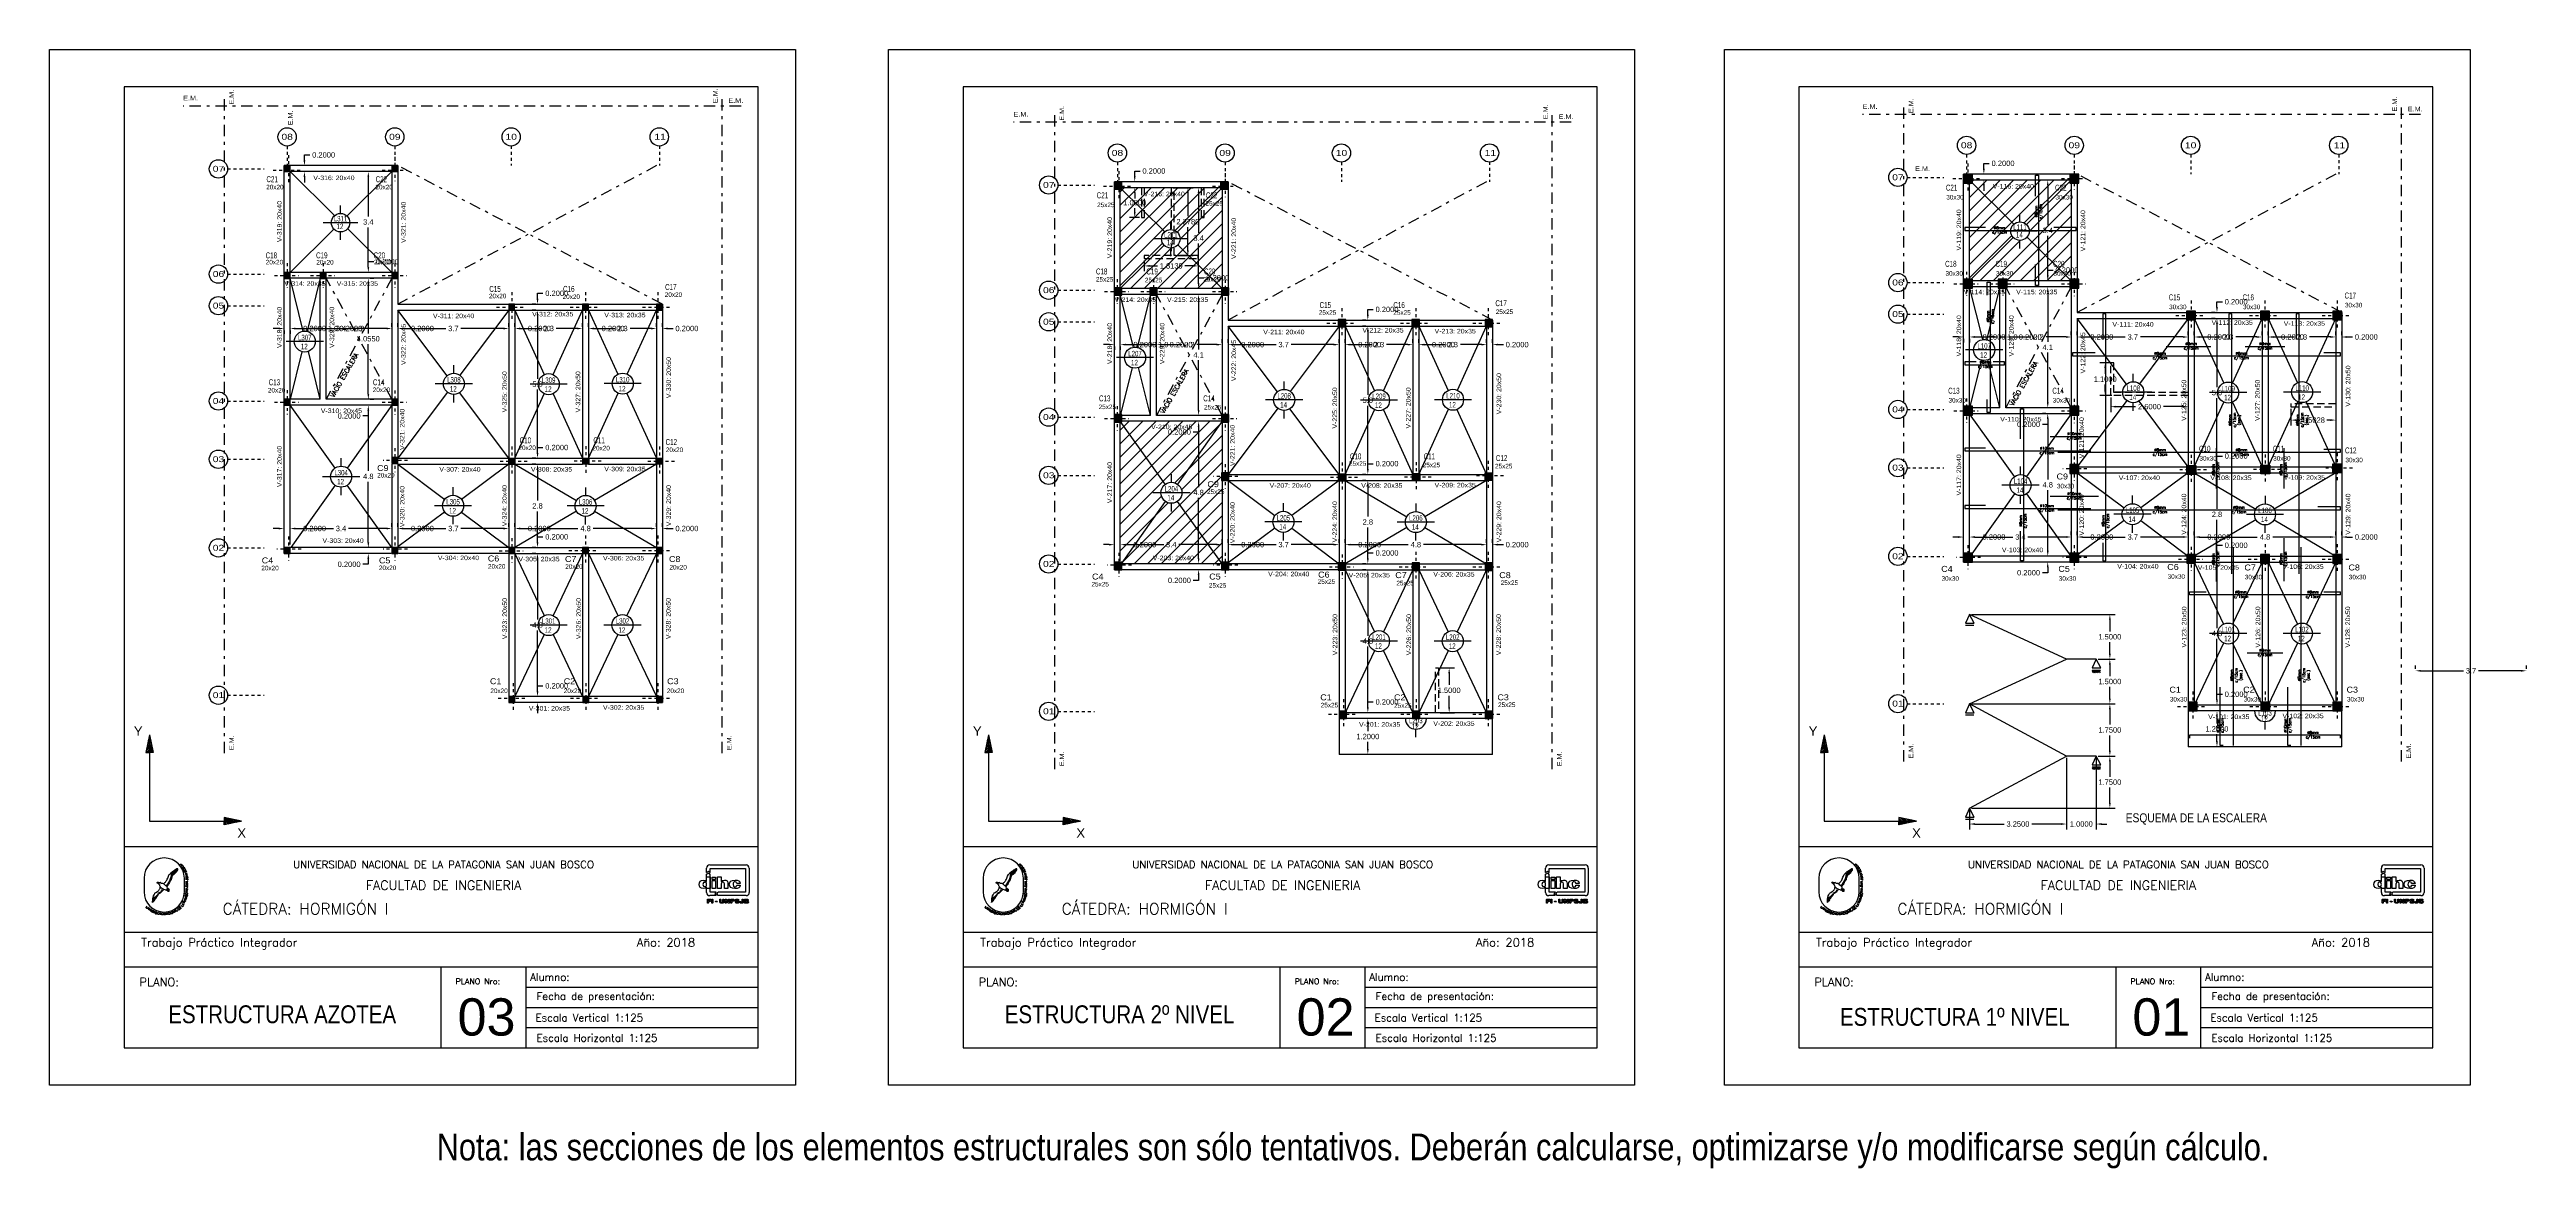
# Model space of a CAD drawing. Header units: inches. Extents: x 59 to 371, y 58 to 151.
# Drawn here: x 72.4 to 155.4, y 100.9 to 138.4 of the extents above; entities that cross this region are included whole.
import ezdxf
from ezdxf.enums import TextEntityAlignment as Align

# ---------------------------------------------------------------- set-up
doc = ezdxf.new("R2010")
doc.units = ezdxf.units.IN
doc.header["$MEASUREMENT"] = 0
for name, pattern in [('DASHDOT', [25.4, 12.7, -6.35, 0, -6.35]), ('DASHDOT2', [0.5, 0.25, -0.125, 0, -0.125]), ('HIDDENX2', [0.75, 0.5, -0.25])]:
    doc.linetypes.add(name, pattern=pattern)
for name, color, linetype in [('Armadura', 4, 'Continuous'), ('Baja', 2, 'Continuous'), ('CARATULA', 7, 'Continuous'), ('COLUMNA RECT', 3, 'Continuous'), ('COLUMNA REF', 3, 'Continuous'), ('COLUMNAS EJES', 1, 'Continuous'), ('Cotas', 7, 'Continuous'), ('CROQUIS', 7, 'Continuous'), ('Ejes', 8, 'Continuous'), ('Pórticos', 3, 'Continuous'), ('Recuadro', 1, 'Continuous'), ('TEXTO', 2, 'Continuous'), ('Textos', 2, 'Continuous'), ('VIG_DIMEN', 3, 'Continuous'), ('VIGAS', 5, 'Continuous')]:
    doc.layers.add(name, color=color, linetype=linetype)
doc.styles.add('INTEGRANTES', font='romans.shx', dxfattribs={"height": 2})
doc.styles.add('NARROW', font='ARIALN.TTF', dxfattribs={"width": 0.9})
doc.styles.add('ROMANS', font='romans')
doc.styles.add('ROMANT', font='romant', dxfattribs={"height": 2.5})
doc.styles.add('SAN14', font='sas_____.pfb', dxfattribs={"height": 14})
doc.styles.get("Standard").update_dxf_attribs({"font": 'arial.ttf'})
doc.dimstyles.get("Standard").update_dxf_attribs({"dimtxt": 0.18, "dimasz": 0.18, "dimexe": 0.18, "dimexo": 0.0625, "dimgap": 0.09, "dimtad": 0, "dimtih": 1, "dimtoh": 1, "dimdec": 4, "dimzin": 0, "dimdsep": 46, "dimtxsty": 'Standard', "dimcen": 0.09, "dimadec": 0, "dimazin": 0, "dimtfac": 1, "dimtdec": 4, "dimtofl": 0, "dimtmove": 0, "dimatfit": 3, "dimfxl": 0, "dimtolj": 1, "dimtzin": 0, "dimarcsym": 0})
pattern_1 = [(45, (-118.45244, -99.681), (-0.2245064, 0.2245064), [])]

# ---------------------------------------------------------------- blocks, each defined once
blk = doc.blocks.new('*D143')
at = {"layer": 'Cotas', "color": 0, "linetype": 'Continuous', "lineweight": -2, "ltscale": 0.1}
for p, q in [((136.33, 128.8), (136.15, 128.8)), ((136.51, 128.738), (136.51, 128.62)), ((136.71, 128.863), (136.71, 128.98)), ((136.89, 128.8), (137.07, 128.8))]:
    blk.add_line(p, q, dxfattribs=at)
at = {"layer": 'Cotas', "color": 0, "linetype": 'Continuous', "ltscale": 0.1}
for points in [[(136.33, 128.83), (136.33, 128.77), (136.51, 128.8)], [(136.89, 128.83), (136.89, 128.77), (136.71, 128.8)]]:
    blk.add_solid(points, dxfattribs=at)
at = {"layer": 'DEFPOINTS', "color": 0, "linetype": 'Continuous', "ltscale": 0.1}
for p in [(136.51, 128.8), (136.71, 128.8), (136.71, 128.8)]:
    blk.add_point(p, dxfattribs=at)
at = {"layer": 'Cotas', "color": 0, "linetype": 'Continuous', "ltscale": 0.1, "insert": (137.533, 128.8), "char_height": 0.18, "attachment_point": 5}
blk.add_mtext('\\A1;0.2000', dxfattribs=at)
blk = doc.blocks.new('*D144')
at = {"layer": 'Cotas', "color": 0, "lineweight": -2}
for p, q in [((136.71, 128.738), (136.71, 128.62)), ((136.89, 128.8), (137.544, 128.8)), ((137.724, 128.863), (137.724, 128.98)), ((137.724, 128.8), (137.904, 128.8))]:
    blk.add_line(p, q, dxfattribs=at)
at = {"layer": 'Cotas', "color": 0}
for points in [[(136.89, 128.83), (136.89, 128.77), (136.71, 128.8)], [(137.544, 128.83), (137.544, 128.77), (137.724, 128.8)]]:
    blk.add_solid(points, dxfattribs=at)
at = {"layer": 'DEFPOINTS', "color": 0}
for p in [(136.71, 128.8), (137.724, 128.8), (137.724, 128.8)]:
    blk.add_point(p, dxfattribs=at)
at = {"layer": 'Cotas', "color": 0, "insert": (138.149, 128.8), "char_height": 0.18, "attachment_point": 5}
blk.add_mtext('\\A1;1.0', dxfattribs=at)
blk = doc.blocks.new('*D145')
at = {"layer": 'Cotas', "color": 0, "lineweight": -2}
for p, q in [((139.944, 128.8), (139.764, 128.8)), ((140.124, 128.863), (140.124, 128.98)), ((140.324, 128.863), (140.324, 128.98)), ((140.504, 128.8), (140.684, 128.8))]:
    blk.add_line(p, q, dxfattribs=at)
at = {"layer": 'Cotas', "color": 0}
for points in [[(139.944, 128.83), (139.944, 128.77), (140.124, 128.8)], [(140.504, 128.83), (140.504, 128.77), (140.324, 128.8)]]:
    blk.add_solid(points, dxfattribs=at)
at = {"layer": 'DEFPOINTS', "color": 0}
for p in [(140.124, 128.8), (140.324, 128.8), (140.324, 128.8)]:
    blk.add_point(p, dxfattribs=at)
at = {"layer": 'Cotas', "color": 0, "insert": (141.147, 128.8), "char_height": 0.18, "attachment_point": 5}
blk.add_mtext('\\A1;0.2000', dxfattribs=at)
blk = doc.blocks.new('*D146')
at = {"layer": 'Cotas', "color": 0, "lineweight": -2}
for p, q in [((140.324, 128.863), (140.324, 128.98)), ((140.504, 128.8), (141.93, 128.8)), ((143.864, 128.8), (142.438, 128.8)), ((144.044, 128.863), (144.044, 128.98))]:
    blk.add_line(p, q, dxfattribs=at)
at = {"layer": 'Cotas', "color": 0}
for points in [[(140.504, 128.83), (140.504, 128.77), (140.324, 128.8)], [(143.864, 128.83), (143.864, 128.77), (144.044, 128.8)]]:
    blk.add_solid(points, dxfattribs=at)
at = {"layer": 'DEFPOINTS', "color": 0}
for p in [(140.324, 128.8), (144.044, 128.8), (144.044, 128.8)]:
    blk.add_point(p, dxfattribs=at)
at = {"layer": 'Cotas', "color": 0, "insert": (142.184, 128.8), "char_height": 0.18, "attachment_point": 5}
blk.add_mtext('\\A1;3.7', dxfattribs=at)
blk = doc.blocks.new('*D147')
at = {"layer": 'Cotas', "color": 0, "lineweight": -2}
for p, q in [((143.864, 128.8), (143.684, 128.8)), ((144.044, 128.863), (144.044, 128.98)), ((144.244, 128.863), (144.244, 128.98)), ((144.424, 128.8), (144.604, 128.8))]:
    blk.add_line(p, q, dxfattribs=at)
at = {"layer": 'Cotas', "color": 0}
for points in [[(143.864, 128.83), (143.864, 128.77), (144.044, 128.8)], [(144.424, 128.83), (144.424, 128.77), (144.244, 128.8)]]:
    blk.add_solid(points, dxfattribs=at)
at = {"layer": 'DEFPOINTS', "color": 0}
for p in [(144.044, 128.8), (144.244, 128.8), (144.244, 128.8)]:
    blk.add_point(p, dxfattribs=at)
at = {"layer": 'Cotas', "color": 0, "insert": (145.068, 128.8), "char_height": 0.18, "attachment_point": 5}
blk.add_mtext('\\A1;0.2000', dxfattribs=at)
blk = doc.blocks.new('*D148')
at = {"layer": 'Cotas', "color": 0, "lineweight": -2}
for p, q in [((144.244, 128.738), (144.244, 128.62)), ((144.424, 128.8), (145.125, 128.8)), ((146.337, 128.8), (145.636, 128.8)), ((146.517, 128.863), (146.517, 128.98))]:
    blk.add_line(p, q, dxfattribs=at)
at = {"layer": 'Cotas', "color": 0}
for points in [[(144.424, 128.83), (144.424, 128.77), (144.244, 128.8)], [(146.337, 128.83), (146.337, 128.77), (146.517, 128.8)]]:
    blk.add_solid(points, dxfattribs=at)
at = {"layer": 'DEFPOINTS', "color": 0}
for p in [(144.244, 128.8), (146.517, 128.8), (146.517, 128.8)]:
    blk.add_point(p, dxfattribs=at)
at = {"layer": 'Cotas', "color": 0, "insert": (145.381, 128.8), "char_height": 0.18, "attachment_point": 5}
blk.add_mtext('\\A1;2.3', dxfattribs=at)
blk = doc.blocks.new('*D149')
at = {"layer": 'Cotas', "color": 0, "lineweight": -2}
for p, q in [((148.81, 128.8), (148.63, 128.8)), ((148.99, 128.863), (148.99, 128.98)), ((149.19, 128.863), (149.19, 128.98)), ((149.37, 128.8), (149.55, 128.8))]:
    blk.add_line(p, q, dxfattribs=at)
at = {"layer": 'Cotas', "color": 0}
for points in [[(148.81, 128.83), (148.81, 128.77), (148.99, 128.8)], [(149.37, 128.83), (149.37, 128.77), (149.19, 128.8)]]:
    blk.add_solid(points, dxfattribs=at)
at = {"layer": 'DEFPOINTS', "color": 0}
for p in [(148.99, 128.8), (149.19, 128.8), (149.19, 128.8)]:
    blk.add_point(p, dxfattribs=at)
at = {"layer": 'Cotas', "color": 0, "insert": (150.013, 128.8), "char_height": 0.18, "attachment_point": 5}
blk.add_mtext('\\A1;0.2000', dxfattribs=at)
blk = doc.blocks.new('*D150')
at = {"layer": 'Cotas', "color": 0, "lineweight": -2}
for p, q in [((139.271, 130.684), (139.154, 130.684)), ((139.271, 130.484), (139.154, 130.484)), ((139.334, 130.864), (139.334, 131.044)), ((139.334, 131.044), (139.514, 131.044)), ((139.334, 130.304), (139.334, 130.124))]:
    blk.add_line(p, q, dxfattribs=at)
at = {"layer": 'Cotas', "color": 0}
for points in [[(139.304, 130.864), (139.364, 130.864), (139.334, 130.684)], [(139.304, 130.304), (139.364, 130.304), (139.334, 130.484)]]:
    blk.add_solid(points, dxfattribs=at)
at = {"layer": 'DEFPOINTS', "color": 0}
for p in [(139.334, 130.684), (139.334, 130.684), (139.334, 130.484)]:
    blk.add_point(p, dxfattribs=at)
at = {"layer": 'Cotas', "color": 0, "insert": (139.977, 131.044), "char_height": 0.18, "attachment_point": 5}
blk.add_mtext('\\A1;0.2000', dxfattribs=at)
blk = doc.blocks.new('*D151')
at = {"layer": 'Cotas', "color": 0, "lineweight": -2}
for p, q in [((139.271, 134.062), (139.154, 134.062)), ((139.334, 133.882), (139.334, 132.555)), ((139.334, 130.864), (139.334, 132.191)), ((139.271, 130.684), (139.154, 130.684))]:
    blk.add_line(p, q, dxfattribs=at)
at = {"layer": 'Cotas', "color": 0}
for points in [[(139.304, 133.882), (139.364, 133.882), (139.334, 134.062)], [(139.304, 130.864), (139.364, 130.864), (139.334, 130.684)]]:
    blk.add_solid(points, dxfattribs=at)
at = {"layer": 'DEFPOINTS', "color": 0}
for p in [(139.334, 134.062), (139.334, 134.062), (139.334, 130.684)]:
    blk.add_point(p, dxfattribs=at)
at = {"layer": 'Cotas', "color": 0, "insert": (139.334, 132.373), "char_height": 0.18, "attachment_point": 5}
blk.add_mtext('\\A1;3.4', dxfattribs=at)
blk = doc.blocks.new('*D152')
at = {"layer": 'Cotas', "color": 0, "lineweight": -2}
for p, q in [((137.193, 134.442), (137.193, 134.622)), ((137.193, 134.622), (137.373, 134.622)), ((137.13, 134.262), (137.013, 134.262)), ((137.13, 134.062), (137.013, 134.062)), ((137.193, 133.882), (137.193, 133.702))]:
    blk.add_line(p, q, dxfattribs=at)
at = {"layer": 'Cotas', "color": 0}
for points in [[(137.163, 134.442), (137.223, 134.442), (137.193, 134.262)], [(137.163, 133.882), (137.223, 133.882), (137.193, 134.062)]]:
    blk.add_solid(points, dxfattribs=at)
at = {"layer": 'DEFPOINTS', "color": 0}
for p in [(137.193, 134.262), (137.193, 134.262), (137.193, 134.062)]:
    blk.add_point(p, dxfattribs=at)
at = {"layer": 'Cotas', "color": 0, "insert": (137.836, 134.622), "char_height": 0.18, "attachment_point": 5}
blk.add_mtext('\\A1;0.2000', dxfattribs=at)
blk = doc.blocks.new('*D153')
at = {"layer": 'Cotas', "color": 0, "lineweight": -2}
for p, q in [((144.944, 116.459), (144.827, 116.459)), ((144.944, 116.259), (144.827, 116.259)), ((145.007, 116.639), (145.007, 116.819)), ((145.007, 116.819), (145.187, 116.819)), ((145.007, 116.079), (145.007, 115.899))]:
    blk.add_line(p, q, dxfattribs=at)
at = {"layer": 'Cotas', "color": 0}
for points in [[(144.977, 116.639), (145.037, 116.639), (145.007, 116.459)], [(144.977, 116.079), (145.037, 116.079), (145.007, 116.259)]]:
    blk.add_solid(points, dxfattribs=at)
at = {"layer": 'DEFPOINTS', "color": 0}
for p in [(145.007, 116.459), (145.007, 116.459), (145.007, 116.259)]:
    blk.add_point(p, dxfattribs=at)
at = {"layer": 'Cotas', "color": 0, "insert": (145.65, 116.819), "char_height": 0.18, "attachment_point": 5}
blk.add_mtext('\\A1;0.2000', dxfattribs=at)
blk = doc.blocks.new('*D154')
at = {"layer": 'Cotas', "color": 0, "lineweight": -2}
for p, q in [((144.944, 121.255), (144.827, 121.255)), ((145.007, 121.075), (145.007, 119.039)), ((145.007, 116.639), (145.007, 118.675)), ((144.944, 116.459), (144.827, 116.459))]:
    blk.add_line(p, q, dxfattribs=at)
at = {"layer": 'Cotas', "color": 0}
for points in [[(144.977, 121.075), (145.037, 121.075), (145.007, 121.255)], [(144.977, 116.639), (145.037, 116.639), (145.007, 116.459)]]:
    blk.add_solid(points, dxfattribs=at)
at = {"layer": 'DEFPOINTS', "color": 0}
for p in [(145.007, 121.255), (145.007, 121.255), (145.007, 116.459)]:
    blk.add_point(p, dxfattribs=at)
at = {"layer": 'Cotas', "color": 0, "insert": (145.007, 118.857), "char_height": 0.18, "attachment_point": 5}
blk.add_mtext('\\A1;4.8', dxfattribs=at)
blk = doc.blocks.new('*D155')
at = {"layer": 'Cotas', "color": 0, "lineweight": -2}
for p, q in [((144.944, 121.455), (144.827, 121.455)), ((144.944, 121.255), (144.827, 121.255)), ((145.007, 121.635), (145.007, 121.815)), ((145.007, 121.815), (145.187, 121.815)), ((145.007, 121.075), (145.007, 120.895))]:
    blk.add_line(p, q, dxfattribs=at)
at = {"layer": 'Cotas', "color": 0}
for points in [[(144.977, 121.635), (145.037, 121.635), (145.007, 121.455)], [(144.977, 121.075), (145.037, 121.075), (145.007, 121.255)]]:
    blk.add_solid(points, dxfattribs=at)
at = {"layer": 'DEFPOINTS', "color": 0}
for p in [(145.007, 121.455), (145.007, 121.455), (145.007, 121.255)]:
    blk.add_point(p, dxfattribs=at)
at = {"layer": 'Cotas', "color": 0, "insert": (145.65, 121.815), "char_height": 0.18, "attachment_point": 5}
blk.add_mtext('\\A1;0.2000', dxfattribs=at)
blk = doc.blocks.new('*D156')
at = {"layer": 'Cotas', "color": 0, "lineweight": -2}
for p, q in [((144.944, 124.249), (144.827, 124.249)), ((145.007, 124.069), (145.007, 123.034)), ((145.007, 121.635), (145.007, 122.67)), ((144.944, 121.455), (144.827, 121.455))]:
    blk.add_line(p, q, dxfattribs=at)
at = {"layer": 'Cotas', "color": 0}
for points in [[(144.977, 124.069), (145.037, 124.069), (145.007, 124.249)], [(144.977, 121.635), (145.037, 121.635), (145.007, 121.455)]]:
    blk.add_solid(points, dxfattribs=at)
at = {"layer": 'DEFPOINTS', "color": 0}
for p in [(145.007, 124.249), (145.007, 124.249), (145.007, 121.455)]:
    blk.add_point(p, dxfattribs=at)
at = {"layer": 'Cotas', "color": 0, "insert": (145.007, 122.852), "char_height": 0.18, "attachment_point": 5}
blk.add_mtext('\\A1;2.8', dxfattribs=at)
blk = doc.blocks.new('*D157')
at = {"layer": 'Cotas', "color": 0, "lineweight": -2}
for p, q in [((145.007, 124.629), (145.007, 124.809)), ((145.007, 124.809), (145.187, 124.809)), ((144.944, 124.449), (144.827, 124.449)), ((144.944, 124.249), (144.827, 124.249)), ((145.007, 124.069), (145.007, 123.889))]:
    blk.add_line(p, q, dxfattribs=at)
at = {"layer": 'Cotas', "color": 0}
for points in [[(144.977, 124.629), (145.037, 124.629), (145.007, 124.449)], [(144.977, 124.069), (145.037, 124.069), (145.007, 124.249)]]:
    blk.add_solid(points, dxfattribs=at)
at = {"layer": 'DEFPOINTS', "color": 0}
for p in [(145.007, 124.449), (145.007, 124.449), (145.007, 124.249)]:
    blk.add_point(p, dxfattribs=at)
at = {"layer": 'Cotas', "color": 0, "insert": (145.65, 124.809), "char_height": 0.18, "attachment_point": 5}
blk.add_mtext('\\A1;0.2000', dxfattribs=at)
blk = doc.blocks.new('*D158')
at = {"layer": 'Cotas', "color": 0, "lineweight": -2}
for p, q in [((144.944, 129.421), (144.827, 129.421)), ((145.007, 129.241), (145.007, 127.117)), ((145.007, 124.629), (145.007, 126.753)), ((144.944, 124.449), (144.827, 124.449))]:
    blk.add_line(p, q, dxfattribs=at)
at = {"layer": 'Cotas', "color": 0}
for points in [[(144.977, 129.241), (145.037, 129.241), (145.007, 129.421)], [(144.977, 124.629), (145.037, 124.629), (145.007, 124.449)]]:
    blk.add_solid(points, dxfattribs=at)
at = {"layer": 'DEFPOINTS', "color": 0}
for p in [(145.007, 129.421), (145.007, 129.421), (145.007, 124.449)]:
    blk.add_point(p, dxfattribs=at)
at = {"layer": 'Cotas', "color": 0, "insert": (145.007, 126.935), "char_height": 0.18, "attachment_point": 5}
blk.add_mtext('\\A1;5.0', dxfattribs=at)
blk = doc.blocks.new('*D159')
at = {"layer": 'Cotas', "color": 0, "lineweight": -2}
for p, q in [((144.944, 129.621), (144.827, 129.621)), ((145.007, 129.801), (145.007, 129.981)), ((145.007, 129.981), (145.187, 129.981)), ((144.944, 129.421), (144.827, 129.421)), ((145.007, 129.241), (145.007, 129.061))]:
    blk.add_line(p, q, dxfattribs=at)
at = {"layer": 'Cotas', "color": 0}
for points in [[(144.977, 129.801), (145.037, 129.801), (145.007, 129.621)], [(144.977, 129.241), (145.037, 129.241), (145.007, 129.421)]]:
    blk.add_solid(points, dxfattribs=at)
at = {"layer": 'DEFPOINTS', "color": 0}
for p in [(145.007, 129.621), (145.007, 129.621), (145.007, 129.421)]:
    blk.add_point(p, dxfattribs=at)
at = {"layer": 'Cotas', "color": 0, "insert": (145.65, 129.981), "char_height": 0.18, "attachment_point": 5}
blk.add_mtext('\\A1;0.2000', dxfattribs=at)
blk = doc.blocks.new('*D74')
at = {"layer": 'DEFPOINTS', "color": 0}
for p in [(139.96, 114.747), (140.96, 114.747), (139.96, 112.469)]:
    blk.add_point(p, dxfattribs=at)
at = {"layer": 'VIGAS', "color": 0, "lineweight": -2}
for p, q in [((139.96, 114.684), (139.96, 112.289)), ((140.96, 114.684), (140.96, 112.289)), ((139.78, 112.469), (139.6, 112.469)), ((141.14, 112.469), (141.32, 112.469))]:
    blk.add_line(p, q, dxfattribs=at)
at = {"layer": 'VIGAS', "color": 0}
for points in [[(139.78, 112.499), (139.78, 112.439), (139.96, 112.469)], [(141.14, 112.499), (141.14, 112.439), (140.96, 112.469)]]:
    blk.add_solid(points, dxfattribs=at)
at = {"layer": 'VIGAS', "color": 0, "insert": (140.46, 112.469), "char_height": 0.18, "attachment_point": 5}
blk.add_mtext('\\A1;1.0000', dxfattribs=at)
blk = doc.blocks.new('*D75')
at = {"layer": 'DEFPOINTS', "color": 0}
for p in [(139.96, 114.747), (136.71, 112.997), (136.71, 112.469)]:
    blk.add_point(p, dxfattribs=at)
at = {"layer": 'VIGAS', "color": 0, "lineweight": -2}
for p, q in [((139.96, 114.684), (139.96, 112.289)), ((136.71, 112.934), (136.71, 112.289)), ((136.89, 112.469), (137.872, 112.469)), ((139.78, 112.469), (138.798, 112.469))]:
    blk.add_line(p, q, dxfattribs=at)
at = {"layer": 'VIGAS', "color": 0}
for points in [[(136.89, 112.499), (136.89, 112.439), (136.71, 112.469)], [(139.78, 112.499), (139.78, 112.439), (139.96, 112.469)]]:
    blk.add_solid(points, dxfattribs=at)
at = {"layer": 'VIGAS', "color": 0, "insert": (138.335, 112.469), "char_height": 0.18, "attachment_point": 5}
blk.add_mtext('\\A1;3.2500', dxfattribs=at)
blk = doc.blocks.new('*D76')
at = {"layer": 'DEFPOINTS', "color": 0}
for p in [(140.96, 114.747), (141.416, 114.747), (136.71, 112.997)]:
    blk.add_point(p, dxfattribs=at)
at = {"layer": 'VIGAS', "color": 0, "lineweight": -2}
for p, q in [((141.023, 114.747), (141.596, 114.747)), ((141.416, 114.567), (141.416, 114.053)), ((136.773, 112.997), (141.596, 112.997)), ((141.416, 113.177), (141.416, 113.69))]:
    blk.add_line(p, q, dxfattribs=at)
at = {"layer": 'VIGAS', "color": 0}
for points in [[(141.386, 114.567), (141.446, 114.567), (141.416, 114.747)], [(141.386, 113.177), (141.446, 113.177), (141.416, 112.997)]]:
    blk.add_solid(points, dxfattribs=at)
at = {"layer": 'VIGAS', "color": 0, "insert": (141.416, 113.872), "char_height": 0.18, "attachment_point": 5}
blk.add_mtext('\\A1;1.7500', dxfattribs=at)
blk = doc.blocks.new('*D77')
at = {"layer": 'DEFPOINTS', "color": 0}
for p in [(136.71, 116.497), (141.416, 116.497), (140.96, 114.747)]:
    blk.add_point(p, dxfattribs=at)
at = {"layer": 'VIGAS', "color": 0, "lineweight": -2}
for p, q in [((136.773, 116.497), (141.596, 116.497)), ((141.416, 116.317), (141.416, 115.803)), ((141.416, 114.927), (141.416, 115.44)), ((141.023, 114.747), (141.596, 114.747))]:
    blk.add_line(p, q, dxfattribs=at)
at = {"layer": 'VIGAS', "color": 0}
for points in [[(141.386, 116.317), (141.446, 116.317), (141.416, 116.497)], [(141.386, 114.927), (141.446, 114.927), (141.416, 114.747)]]:
    blk.add_solid(points, dxfattribs=at)
at = {"layer": 'VIGAS', "color": 0, "insert": (141.416, 115.622), "char_height": 0.18, "attachment_point": 5}
blk.add_mtext('\\A1;1.7500', dxfattribs=at)
blk = doc.blocks.new('*D78')
at = {"layer": 'DEFPOINTS', "color": 0}
for p in [(140.96, 117.997), (141.416, 117.997), (136.71, 116.497)]:
    blk.add_point(p, dxfattribs=at)
at = {"layer": 'VIGAS', "color": 0, "lineweight": -2}
for p, q in [((141.023, 117.997), (141.596, 117.997)), ((141.416, 117.817), (141.416, 117.428)), ((136.773, 116.497), (141.596, 116.497)), ((141.416, 116.677), (141.416, 117.065))]:
    blk.add_line(p, q, dxfattribs=at)
at = {"layer": 'VIGAS', "color": 0}
for points in [[(141.386, 117.817), (141.446, 117.817), (141.416, 117.997)], [(141.386, 116.677), (141.446, 116.677), (141.416, 116.497)]]:
    blk.add_solid(points, dxfattribs=at)
at = {"layer": 'VIGAS', "color": 0, "insert": (141.416, 117.247), "char_height": 0.18, "attachment_point": 5}
blk.add_mtext('\\A1;1.5000', dxfattribs=at)
blk = doc.blocks.new('*D79')
at = {"layer": 'DEFPOINTS', "color": 0}
for p in [(136.71, 119.497), (141.416, 119.497), (140.96, 117.997)]:
    blk.add_point(p, dxfattribs=at)
at = {"layer": 'VIGAS', "color": 0, "lineweight": -2}
for p, q in [((136.773, 119.497), (141.596, 119.497)), ((141.416, 119.317), (141.416, 118.928)), ((141.023, 117.997), (141.596, 117.997)), ((141.416, 118.177), (141.416, 118.565))]:
    blk.add_line(p, q, dxfattribs=at)
at = {"layer": 'VIGAS', "color": 0}
for points in [[(141.386, 119.317), (141.446, 119.317), (141.416, 119.497)], [(141.386, 118.177), (141.446, 118.177), (141.416, 117.997)]]:
    blk.add_solid(points, dxfattribs=at)
at = {"layer": 'VIGAS', "color": 0, "insert": (141.416, 118.747), "char_height": 0.18, "attachment_point": 5}
blk.add_mtext('\\A1;1.5000', dxfattribs=at)
blk = doc.blocks.new('*D80')
at = {"layer": 'DEFPOINTS', "color": 0}
for p in [(146.517, 128.8), (146.717, 128.8), (146.717, 128.8)]:
    blk.add_point(p, dxfattribs=at)
at = {"layer": 'VIGAS', "color": 0, "lineweight": -2}
for p, q in [((146.337, 128.8), (146.157, 128.8)), ((146.517, 128.863), (146.517, 128.98)), ((146.717, 128.863), (146.717, 128.98)), ((146.897, 128.8), (147.077, 128.8))]:
    blk.add_line(p, q, dxfattribs=at)
at = {"layer": 'VIGAS', "color": 0}
for points in [[(146.337, 128.83), (146.337, 128.77), (146.517, 128.8)], [(146.897, 128.83), (146.897, 128.77), (146.717, 128.8)]]:
    blk.add_solid(points, dxfattribs=at)
at = {"layer": 'VIGAS', "color": 0, "insert": (147.54, 128.8), "char_height": 0.18, "attachment_point": 5}
blk.add_mtext('\\A1;0.2000', dxfattribs=at)
blk = doc.blocks.new('*D81')
at = {"layer": 'Cotas', "color": 0, "lineweight": -2}
for p, q in [((146.717, 128.738), (146.717, 128.62)), ((146.897, 128.8), (147.598, 128.8)), ((148.81, 128.8), (148.109, 128.8)), ((148.99, 128.863), (148.99, 128.98))]:
    blk.add_line(p, q, dxfattribs=at)
at = {"layer": 'Cotas', "color": 0}
for points in [[(146.897, 128.83), (146.897, 128.77), (146.717, 128.8)], [(148.81, 128.83), (148.81, 128.77), (148.99, 128.8)]]:
    blk.add_solid(points, dxfattribs=at)
at = {"layer": 'DEFPOINTS', "color": 0}
for p in [(146.717, 128.8), (148.99, 128.8), (148.99, 128.8)]:
    blk.add_point(p, dxfattribs=at)
at = {"layer": 'Cotas', "color": 0, "insert": (147.854, 128.8), "char_height": 0.18, "attachment_point": 5}
blk.add_mtext('\\A1;2.3', dxfattribs=at)
blk = doc.blocks.new('*D82')
at = {"layer": 'Cotas', "color": 0, "lineweight": -2}
for p, q in [((139.271, 130.484), (139.154, 130.484)), ((139.334, 130.304), (139.334, 128.637)), ((139.334, 126.609), (139.334, 128.276)), ((139.271, 126.429), (139.154, 126.429))]:
    blk.add_line(p, q, dxfattribs=at)
at = {"layer": 'Cotas', "color": 0}
for points in [[(139.304, 130.304), (139.364, 130.304), (139.334, 130.484)], [(139.304, 126.609), (139.364, 126.609), (139.334, 126.429)]]:
    blk.add_solid(points, dxfattribs=at)
at = {"layer": 'DEFPOINTS', "color": 0}
for p in [(139.334, 130.484), (139.334, 126.429), (139.334, 126.429)]:
    blk.add_point(p, dxfattribs=at)
at = {"layer": 'Cotas', "color": 0, "insert": (139.334, 128.456), "char_height": 0.18, "attachment_point": 5}
blk.add_mtext('\\A1;4.1', dxfattribs=at)
blk = doc.blocks.new('*D83')
at = {"layer": 'DEFPOINTS', "color": 0}
for p in [(139.334, 126.429), (139.334, 126.229), (139.334, 126.229)]:
    blk.add_point(p, dxfattribs=at)
at = {"layer": 'VIGAS', "color": 0, "lineweight": -2}
for p, q in [((139.271, 126.429), (139.154, 126.429)), ((139.271, 126.229), (139.154, 126.229)), ((139.334, 126.609), (139.334, 126.789)), ((139.334, 125.869), (139.154, 125.869)), ((139.334, 126.049), (139.334, 125.869))]:
    blk.add_line(p, q, dxfattribs=at)
at = {"layer": 'VIGAS', "color": 0}
for points in [[(139.304, 126.609), (139.364, 126.609), (139.334, 126.429)], [(139.304, 126.049), (139.364, 126.049), (139.334, 126.229)]]:
    blk.add_solid(points, dxfattribs=at)
at = {"layer": 'VIGAS', "color": 0, "insert": (138.691, 125.869), "char_height": 0.18, "attachment_point": 5}
blk.add_mtext('\\A1;0.2000', dxfattribs=at)
blk = doc.blocks.new('*D84')
at = {"layer": 'Cotas', "color": 0, "lineweight": -2}
for p, q in [((139.271, 126.229), (139.154, 126.229)), ((139.334, 126.049), (139.334, 124.024)), ((139.334, 121.635), (139.334, 123.66)), ((139.271, 121.455), (139.154, 121.455))]:
    blk.add_line(p, q, dxfattribs=at)
at = {"layer": 'Cotas', "color": 0}
for points in [[(139.304, 126.049), (139.364, 126.049), (139.334, 126.229)], [(139.304, 121.635), (139.364, 121.635), (139.334, 121.455)]]:
    blk.add_solid(points, dxfattribs=at)
at = {"layer": 'DEFPOINTS', "color": 0}
for p in [(139.334, 126.229), (139.334, 121.455), (139.334, 121.455)]:
    blk.add_point(p, dxfattribs=at)
at = {"layer": 'Cotas', "color": 0, "insert": (139.334, 123.842), "char_height": 0.18, "attachment_point": 5}
blk.add_mtext('\\A1;4.8', dxfattribs=at)
blk = doc.blocks.new('*D85')
at = {"layer": 'DEFPOINTS', "color": 0}
for p in [(139.334, 121.455), (139.334, 121.255), (139.334, 121.255)]:
    blk.add_point(p, dxfattribs=at)
at = {"layer": 'VIGAS', "color": 0, "lineweight": -2}
for p, q in [((139.271, 121.455), (139.154, 121.455)), ((139.271, 121.255), (139.154, 121.255)), ((139.334, 121.635), (139.334, 121.815)), ((139.334, 120.895), (139.154, 120.895)), ((139.334, 121.075), (139.334, 120.895))]:
    blk.add_line(p, q, dxfattribs=at)
at = {"layer": 'VIGAS', "color": 0}
for points in [[(139.304, 121.635), (139.364, 121.635), (139.334, 121.455)], [(139.304, 121.075), (139.364, 121.075), (139.334, 121.255)]]:
    blk.add_solid(points, dxfattribs=at)
at = {"layer": 'VIGAS', "color": 0, "insert": (138.691, 120.895), "char_height": 0.18, "attachment_point": 5}
blk.add_mtext('\\A1;0.2000', dxfattribs=at)
blk = doc.blocks.new('*D86')
at = {"layer": 'DEFPOINTS', "color": 0}
for p in [(137.724, 128.8), (137.924, 128.8), (137.924, 128.8)]:
    blk.add_point(p, dxfattribs=at)
at = {"layer": 'VIGAS', "color": 0, "lineweight": -2}
for p, q in [((137.544, 128.8), (137.364, 128.8)), ((137.724, 128.863), (137.724, 128.98)), ((137.924, 128.863), (137.924, 128.98)), ((138.104, 128.8), (138.284, 128.8))]:
    blk.add_line(p, q, dxfattribs=at)
at = {"layer": 'VIGAS', "color": 0}
for points in [[(137.544, 128.83), (137.544, 128.77), (137.724, 128.8)], [(138.104, 128.83), (138.104, 128.77), (137.924, 128.8)]]:
    blk.add_solid(points, dxfattribs=at)
at = {"layer": 'VIGAS', "color": 0, "insert": (138.747, 128.8), "char_height": 0.18, "attachment_point": 5}
blk.add_mtext('\\A1;0.2000', dxfattribs=at)
blk = doc.blocks.new('*D87')
at = {"layer": 'Cotas', "color": 0, "lineweight": -2}
for p, q in [((137.924, 128.863), (137.924, 128.98)), ((138.104, 128.8), (138.769, 128.8)), ((139.944, 128.8), (139.278, 128.8)), ((140.124, 128.863), (140.124, 128.98))]:
    blk.add_line(p, q, dxfattribs=at)
at = {"layer": 'Cotas', "color": 0}
for points in [[(138.104, 128.83), (138.104, 128.77), (137.924, 128.8)], [(139.944, 128.83), (139.944, 128.77), (140.124, 128.8)]]:
    blk.add_solid(points, dxfattribs=at)
at = {"layer": 'DEFPOINTS', "color": 0}
for p in [(137.924, 128.8), (140.124, 128.8), (140.124, 128.8)]:
    blk.add_point(p, dxfattribs=at)
at = {"layer": 'Cotas', "color": 0, "insert": (139.024, 128.8), "char_height": 0.18, "attachment_point": 5}
blk.add_mtext('\\A1;2.2', dxfattribs=at)
blk = doc.blocks.new('*D88')
at = {"layer": 'DEFPOINTS', "color": 0}
for p in [(136.51, 122.093), (136.71, 122.093), (136.71, 122.093)]:
    blk.add_point(p, dxfattribs=at)
at = {"layer": 'Ejes', "color": 0, "lineweight": -2}
for p, q in [((136.33, 122.093), (136.15, 122.093)), ((136.51, 122.156), (136.51, 122.273)), ((136.71, 122.156), (136.71, 122.273)), ((136.89, 122.093), (137.07, 122.093))]:
    blk.add_line(p, q, dxfattribs=at)
at = {"layer": 'Ejes', "color": 0}
for points in [[(136.33, 122.123), (136.33, 122.063), (136.51, 122.093)], [(136.89, 122.123), (136.89, 122.063), (136.71, 122.093)]]:
    blk.add_solid(points, dxfattribs=at)
at = {"layer": 'Ejes', "color": 0, "insert": (137.533, 122.093), "char_height": 0.18, "attachment_point": 5}
blk.add_mtext('\\A1;0.2000', dxfattribs=at)
blk = doc.blocks.new('*D89')
at = {"layer": 'Cotas', "color": 0, "lineweight": -2}
for p, q in [((136.71, 122.156), (136.71, 122.273)), ((136.89, 122.093), (138.164, 122.093)), ((139.944, 122.093), (138.67, 122.093)), ((140.124, 122.156), (140.124, 122.273))]:
    blk.add_line(p, q, dxfattribs=at)
at = {"layer": 'Cotas', "color": 0}
for points in [[(136.89, 122.123), (136.89, 122.063), (136.71, 122.093)], [(139.944, 122.123), (139.944, 122.063), (140.124, 122.093)]]:
    blk.add_solid(points, dxfattribs=at)
at = {"layer": 'DEFPOINTS', "color": 0}
for p in [(136.71, 122.093), (140.124, 122.093), (140.124, 122.093)]:
    blk.add_point(p, dxfattribs=at)
at = {"layer": 'Cotas', "color": 0, "insert": (138.417, 122.093), "char_height": 0.18, "attachment_point": 5}
blk.add_mtext('\\A1;3.4', dxfattribs=at)
blk = doc.blocks.new('*D90')
at = {"layer": 'DEFPOINTS', "color": 0}
for p in [(140.124, 122.093), (140.324, 122.093), (140.324, 122.093)]:
    blk.add_point(p, dxfattribs=at)
at = {"layer": 'Ejes', "color": 0, "lineweight": -2}
for p, q in [((139.944, 122.093), (139.764, 122.093)), ((140.124, 122.156), (140.124, 122.273)), ((140.324, 122.156), (140.324, 122.273)), ((140.504, 122.093), (140.684, 122.093))]:
    blk.add_line(p, q, dxfattribs=at)
at = {"layer": 'Ejes', "color": 0}
for points in [[(139.944, 122.123), (139.944, 122.063), (140.124, 122.093)], [(140.504, 122.123), (140.504, 122.063), (140.324, 122.093)]]:
    blk.add_solid(points, dxfattribs=at)
at = {"layer": 'Ejes', "color": 0, "insert": (141.147, 122.093), "char_height": 0.18, "attachment_point": 5}
blk.add_mtext('\\A1;0.2000', dxfattribs=at)
blk = doc.blocks.new('*D91')
at = {"layer": 'Cotas', "color": 0, "lineweight": -2}
for p, q in [((140.324, 122.156), (140.324, 122.273)), ((140.504, 122.093), (141.93, 122.093)), ((143.864, 122.093), (142.438, 122.093)), ((144.044, 122.156), (144.044, 122.273))]:
    blk.add_line(p, q, dxfattribs=at)
at = {"layer": 'Cotas', "color": 0}
for points in [[(140.504, 122.123), (140.504, 122.063), (140.324, 122.093)], [(143.864, 122.123), (143.864, 122.063), (144.044, 122.093)]]:
    blk.add_solid(points, dxfattribs=at)
at = {"layer": 'DEFPOINTS', "color": 0}
for p in [(140.324, 122.093), (144.044, 122.093), (144.044, 122.093)]:
    blk.add_point(p, dxfattribs=at)
at = {"layer": 'Cotas', "color": 0, "insert": (142.184, 122.093), "char_height": 0.18, "attachment_point": 5}
blk.add_mtext('\\A1;3.7', dxfattribs=at)
blk = doc.blocks.new('*D92')
at = {"layer": 'DEFPOINTS', "color": 0}
for p in [(144.044, 122.093), (144.244, 122.093), (144.244, 122.093)]:
    blk.add_point(p, dxfattribs=at)
at = {"layer": 'Ejes', "color": 0, "lineweight": -2}
for p, q in [((143.864, 122.093), (143.684, 122.093)), ((144.044, 122.156), (144.044, 122.273)), ((144.244, 122.156), (144.244, 122.273)), ((144.424, 122.093), (144.604, 122.093))]:
    blk.add_line(p, q, dxfattribs=at)
at = {"layer": 'Ejes', "color": 0}
for points in [[(143.864, 122.123), (143.864, 122.063), (144.044, 122.093)], [(144.424, 122.123), (144.424, 122.063), (144.244, 122.093)]]:
    blk.add_solid(points, dxfattribs=at)
at = {"layer": 'Ejes', "color": 0, "insert": (145.068, 122.093), "char_height": 0.18, "attachment_point": 5}
blk.add_mtext('\\A1;0.2000', dxfattribs=at)
blk = doc.blocks.new('*D93')
at = {"layer": 'Cotas', "color": 0, "lineweight": -2}
for p, q in [((144.244, 122.156), (144.244, 122.273)), ((144.424, 122.093), (146.359, 122.093)), ((148.81, 122.093), (146.875, 122.093)), ((148.99, 122.156), (148.99, 122.273))]:
    blk.add_line(p, q, dxfattribs=at)
at = {"layer": 'Cotas', "color": 0}
for points in [[(144.424, 122.123), (144.424, 122.063), (144.244, 122.093)], [(148.81, 122.123), (148.81, 122.063), (148.99, 122.093)]]:
    blk.add_solid(points, dxfattribs=at)
at = {"layer": 'DEFPOINTS', "color": 0}
for p in [(144.244, 122.093), (148.99, 122.093), (148.99, 122.093)]:
    blk.add_point(p, dxfattribs=at)
at = {"layer": 'Cotas', "color": 0, "insert": (146.617, 122.093), "char_height": 0.18, "attachment_point": 5}
blk.add_mtext('\\A1;4.8', dxfattribs=at)
blk = doc.blocks.new('*D94')
at = {"layer": 'DEFPOINTS', "color": 0}
for p in [(148.99, 122.093), (149.19, 122.093), (149.19, 122.093)]:
    blk.add_point(p, dxfattribs=at)
at = {"layer": 'Ejes', "color": 0, "lineweight": -2}
for p, q in [((148.81, 122.093), (148.63, 122.093)), ((148.99, 122.156), (148.99, 122.273)), ((149.19, 122.156), (149.19, 122.273)), ((149.37, 122.093), (149.55, 122.093))]:
    blk.add_line(p, q, dxfattribs=at)
at = {"layer": 'Ejes', "color": 0}
for points in [[(148.81, 122.123), (148.81, 122.063), (148.99, 122.093)], [(149.37, 122.123), (149.37, 122.063), (149.19, 122.093)]]:
    blk.add_solid(points, dxfattribs=at)
at = {"layer": 'Ejes', "color": 0, "insert": (150.013, 122.093), "char_height": 0.18, "attachment_point": 5}
blk.add_mtext('\\A1;0.2000', dxfattribs=at)
blk = doc.blocks.new('*D95')
at = {"layer": 'Cotas', "color": 0, "linetype": 'Continuous', "lineweight": -2, "ltscale": 0.1}
for p, q in [((108.246, 128.606), (108.246, 128.724)), ((107.866, 128.544), (107.686, 128.544)), ((108.046, 128.481), (108.046, 128.364)), ((108.426, 128.544), (108.606, 128.544))]:
    blk.add_line(p, q, dxfattribs=at)
at = {"layer": 'Cotas', "color": 0, "linetype": 'Continuous', "ltscale": 0.1}
for points in [[(107.866, 128.574), (107.866, 128.514), (108.046, 128.544)], [(108.426, 128.574), (108.426, 128.514), (108.246, 128.544)]]:
    blk.add_solid(points, dxfattribs=at)
at = {"layer": 'DEFPOINTS', "color": 0, "linetype": 'Continuous', "ltscale": 0.1}
for p in [(108.046, 128.544), (108.246, 128.544), (108.246, 128.544)]:
    blk.add_point(p, dxfattribs=at)
at = {"layer": 'Cotas', "color": 0, "linetype": 'Continuous', "ltscale": 0.1, "insert": (109.069, 128.544), "char_height": 0.18, "attachment_point": 5}
blk.add_mtext('\\A1;0.2000', dxfattribs=at)
blk = doc.blocks.new('*D96')
at = {"layer": 'Cotas', "color": 0, "lineweight": -2}
for p, q in [((109.26, 128.606), (109.26, 128.724)), ((108.246, 128.481), (108.246, 128.364)), ((108.426, 128.544), (109.08, 128.544)), ((109.26, 128.544), (109.44, 128.544))]:
    blk.add_line(p, q, dxfattribs=at)
at = {"layer": 'Cotas', "color": 0}
for points in [[(108.426, 128.574), (108.426, 128.514), (108.246, 128.544)], [(109.08, 128.574), (109.08, 128.514), (109.26, 128.544)]]:
    blk.add_solid(points, dxfattribs=at)
at = {"layer": 'DEFPOINTS', "color": 0}
for p in [(108.246, 128.544), (109.26, 128.544), (109.26, 128.544)]:
    blk.add_point(p, dxfattribs=at)
at = {"layer": 'Cotas', "color": 0, "insert": (109.685, 128.544), "char_height": 0.18, "attachment_point": 5}
blk.add_mtext('\\A1;1.0', dxfattribs=at)
blk = doc.blocks.new('*D97')
at = {"layer": 'Cotas', "color": 0, "lineweight": -2}
for p, q in [((111.66, 128.606), (111.66, 128.724)), ((111.86, 128.606), (111.86, 128.724)), ((111.48, 128.544), (111.3, 128.544)), ((112.04, 128.544), (112.22, 128.544))]:
    blk.add_line(p, q, dxfattribs=at)
at = {"layer": 'Cotas', "color": 0}
for points in [[(111.48, 128.574), (111.48, 128.514), (111.66, 128.544)], [(112.04, 128.574), (112.04, 128.514), (111.86, 128.544)]]:
    blk.add_solid(points, dxfattribs=at)
at = {"layer": 'DEFPOINTS', "color": 0}
for p in [(111.66, 128.544), (111.86, 128.544), (111.86, 128.544)]:
    blk.add_point(p, dxfattribs=at)
at = {"layer": 'Cotas', "color": 0, "insert": (112.683, 128.544), "char_height": 0.18, "attachment_point": 5}
blk.add_mtext('\\A1;0.2000', dxfattribs=at)
blk = doc.blocks.new('*D98')
at = {"layer": 'Cotas', "color": 0, "lineweight": -2}
for p, q in [((111.86, 128.606), (111.86, 128.724)), ((115.58, 128.606), (115.58, 128.724)), ((112.04, 128.544), (113.466, 128.544)), ((115.4, 128.544), (113.974, 128.544))]:
    blk.add_line(p, q, dxfattribs=at)
at = {"layer": 'Cotas', "color": 0}
for points in [[(112.04, 128.574), (112.04, 128.514), (111.86, 128.544)], [(115.4, 128.574), (115.4, 128.514), (115.58, 128.544)]]:
    blk.add_solid(points, dxfattribs=at)
at = {"layer": 'DEFPOINTS', "color": 0}
for p in [(111.86, 128.544), (115.58, 128.544), (115.58, 128.544)]:
    blk.add_point(p, dxfattribs=at)
at = {"layer": 'Cotas', "color": 0, "insert": (113.72, 128.544), "char_height": 0.18, "attachment_point": 5}
blk.add_mtext('\\A1;3.7', dxfattribs=at)
blk = doc.blocks.new('*D99')
at = {"layer": 'Cotas', "color": 0, "lineweight": -2}
for p, q in [((115.58, 128.606), (115.58, 128.724)), ((115.78, 128.606), (115.78, 128.724)), ((115.4, 128.544), (115.22, 128.544)), ((115.96, 128.544), (116.14, 128.544))]:
    blk.add_line(p, q, dxfattribs=at)
at = {"layer": 'Cotas', "color": 0}
for points in [[(115.4, 128.574), (115.4, 128.514), (115.58, 128.544)], [(115.96, 128.574), (115.96, 128.514), (115.78, 128.544)]]:
    blk.add_solid(points, dxfattribs=at)
at = {"layer": 'DEFPOINTS', "color": 0}
for p in [(115.58, 128.544), (115.78, 128.544), (115.78, 128.544)]:
    blk.add_point(p, dxfattribs=at)
at = {"layer": 'Cotas', "color": 0, "insert": (116.604, 128.544), "char_height": 0.18, "attachment_point": 5}
blk.add_mtext('\\A1;0.2000', dxfattribs=at)
blk = doc.blocks.new('*D100')
at = {"layer": 'Cotas', "color": 0, "lineweight": -2}
for p, q in [((118.053, 128.606), (118.053, 128.724)), ((115.78, 128.481), (115.78, 128.364)), ((115.96, 128.544), (116.661, 128.544)), ((117.873, 128.544), (117.172, 128.544))]:
    blk.add_line(p, q, dxfattribs=at)
at = {"layer": 'Cotas', "color": 0}
for points in [[(115.96, 128.574), (115.96, 128.514), (115.78, 128.544)], [(117.873, 128.574), (117.873, 128.514), (118.053, 128.544)]]:
    blk.add_solid(points, dxfattribs=at)
at = {"layer": 'DEFPOINTS', "color": 0}
for p in [(115.78, 128.544), (118.053, 128.544), (118.053, 128.544)]:
    blk.add_point(p, dxfattribs=at)
at = {"layer": 'Cotas', "color": 0, "insert": (116.917, 128.544), "char_height": 0.18, "attachment_point": 5}
blk.add_mtext('\\A1;2.3', dxfattribs=at)
blk = doc.blocks.new('*D101')
at = {"layer": 'Cotas', "color": 0, "lineweight": -2}
for p, q in [((120.526, 128.606), (120.526, 128.724)), ((120.726, 128.606), (120.726, 128.724)), ((120.346, 128.544), (120.166, 128.544)), ((120.906, 128.544), (121.086, 128.544))]:
    blk.add_line(p, q, dxfattribs=at)
at = {"layer": 'Cotas', "color": 0}
for points in [[(120.346, 128.574), (120.346, 128.514), (120.526, 128.544)], [(120.906, 128.574), (120.906, 128.514), (120.726, 128.544)]]:
    blk.add_solid(points, dxfattribs=at)
at = {"layer": 'DEFPOINTS', "color": 0}
for p in [(120.526, 128.544), (120.726, 128.544), (120.726, 128.544)]:
    blk.add_point(p, dxfattribs=at)
at = {"layer": 'Cotas', "color": 0, "insert": (121.549, 128.544), "char_height": 0.18, "attachment_point": 5}
blk.add_mtext('\\A1;0.2000', dxfattribs=at)
blk = doc.blocks.new('*D102')
at = {"layer": 'Cotas', "color": 0, "lineweight": -2}
for p, q in [((110.807, 130.427), (110.69, 130.427)), ((110.87, 130.607), (110.87, 130.787)), ((110.87, 130.787), (111.05, 130.787)), ((110.807, 130.227), (110.69, 130.227)), ((110.87, 130.047), (110.87, 129.867))]:
    blk.add_line(p, q, dxfattribs=at)
at = {"layer": 'Cotas', "color": 0}
for points in [[(110.84, 130.607), (110.9, 130.607), (110.87, 130.427)], [(110.84, 130.047), (110.9, 130.047), (110.87, 130.227)]]:
    blk.add_solid(points, dxfattribs=at)
at = {"layer": 'DEFPOINTS', "color": 0}
for p in [(110.87, 130.427), (110.87, 130.427), (110.87, 130.227)]:
    blk.add_point(p, dxfattribs=at)
at = {"layer": 'Cotas', "color": 0, "insert": (111.513, 130.787), "char_height": 0.18, "attachment_point": 5}
blk.add_mtext('\\A1;0.2000', dxfattribs=at)
blk = doc.blocks.new('*D103')
at = {"layer": 'Cotas', "color": 0, "lineweight": -2}
for p, q in [((110.807, 133.805), (110.69, 133.805)), ((110.87, 133.625), (110.87, 132.298)), ((110.87, 130.607), (110.87, 131.934)), ((110.807, 130.427), (110.69, 130.427))]:
    blk.add_line(p, q, dxfattribs=at)
at = {"layer": 'Cotas', "color": 0}
for points in [[(110.84, 133.625), (110.9, 133.625), (110.87, 133.805)], [(110.84, 130.607), (110.9, 130.607), (110.87, 130.427)]]:
    blk.add_solid(points, dxfattribs=at)
at = {"layer": 'DEFPOINTS', "color": 0}
for p in [(110.87, 133.805), (110.87, 133.805), (110.87, 130.427)]:
    blk.add_point(p, dxfattribs=at)
at = {"layer": 'Cotas', "color": 0, "insert": (110.87, 132.116), "char_height": 0.18, "attachment_point": 5}
blk.add_mtext('\\A1;3.4', dxfattribs=at)
blk = doc.blocks.new('*D104')
at = {"layer": 'Cotas', "color": 0, "lineweight": -2}
for p, q in [((108.666, 134.005), (108.549, 134.005)), ((108.666, 133.805), (108.549, 133.805)), ((108.729, 134.185), (108.729, 134.365)), ((108.729, 134.365), (108.909, 134.365)), ((108.729, 133.625), (108.729, 133.445))]:
    blk.add_line(p, q, dxfattribs=at)
at = {"layer": 'Cotas', "color": 0}
for points in [[(108.699, 134.185), (108.759, 134.185), (108.729, 134.005)], [(108.699, 133.625), (108.759, 133.625), (108.729, 133.805)]]:
    blk.add_solid(points, dxfattribs=at)
at = {"layer": 'DEFPOINTS', "color": 0}
for p in [(108.729, 134.005), (108.729, 134.005), (108.729, 133.805)]:
    blk.add_point(p, dxfattribs=at)
at = {"layer": 'Cotas', "color": 0, "insert": (109.372, 134.365), "char_height": 0.18, "attachment_point": 5}
blk.add_mtext('\\A1;0.2000', dxfattribs=at)
blk = doc.blocks.new('*D105')
at = {"layer": 'Cotas', "color": 0, "lineweight": -2}
for p, q in [((116.543, 116.382), (116.543, 116.562)), ((116.543, 116.562), (116.723, 116.562)), ((116.48, 116.202), (116.363, 116.202)), ((116.48, 116.002), (116.363, 116.002)), ((116.543, 115.822), (116.543, 115.642))]:
    blk.add_line(p, q, dxfattribs=at)
at = {"layer": 'Cotas', "color": 0}
for points in [[(116.513, 116.382), (116.573, 116.382), (116.543, 116.202)], [(116.513, 115.822), (116.573, 115.822), (116.543, 116.002)]]:
    blk.add_solid(points, dxfattribs=at)
at = {"layer": 'DEFPOINTS', "color": 0}
for p in [(116.543, 116.202), (116.543, 116.202), (116.543, 116.002)]:
    blk.add_point(p, dxfattribs=at)
at = {"layer": 'Cotas', "color": 0, "insert": (117.186, 116.562), "char_height": 0.18, "attachment_point": 5}
blk.add_mtext('\\A1;0.2000', dxfattribs=at)
blk = doc.blocks.new('*D106')
at = {"layer": 'Cotas', "color": 0, "lineweight": -2}
for p, q in [((116.48, 120.998), (116.363, 120.998)), ((116.543, 120.818), (116.543, 118.782)), ((116.543, 116.382), (116.543, 118.418)), ((116.48, 116.202), (116.363, 116.202))]:
    blk.add_line(p, q, dxfattribs=at)
at = {"layer": 'Cotas', "color": 0}
for points in [[(116.513, 120.818), (116.573, 120.818), (116.543, 120.998)], [(116.513, 116.382), (116.573, 116.382), (116.543, 116.202)]]:
    blk.add_solid(points, dxfattribs=at)
at = {"layer": 'DEFPOINTS', "color": 0}
for p in [(116.543, 120.998), (116.543, 120.998), (116.543, 116.202)]:
    blk.add_point(p, dxfattribs=at)
at = {"layer": 'Cotas', "color": 0, "insert": (116.543, 118.6), "char_height": 0.18, "attachment_point": 5}
blk.add_mtext('\\A1;4.8', dxfattribs=at)
blk = doc.blocks.new('*D107')
at = {"layer": 'Cotas', "color": 0, "lineweight": -2}
for p, q in [((116.543, 121.378), (116.543, 121.558)), ((116.543, 121.558), (116.723, 121.558)), ((116.48, 121.198), (116.363, 121.198)), ((116.48, 120.998), (116.363, 120.998)), ((116.543, 120.818), (116.543, 120.638))]:
    blk.add_line(p, q, dxfattribs=at)
at = {"layer": 'Cotas', "color": 0}
for points in [[(116.513, 121.378), (116.573, 121.378), (116.543, 121.198)], [(116.513, 120.818), (116.573, 120.818), (116.543, 120.998)]]:
    blk.add_solid(points, dxfattribs=at)
at = {"layer": 'DEFPOINTS', "color": 0}
for p in [(116.543, 121.198), (116.543, 121.198), (116.543, 120.998)]:
    blk.add_point(p, dxfattribs=at)
at = {"layer": 'Cotas', "color": 0, "insert": (117.186, 121.558), "char_height": 0.18, "attachment_point": 5}
blk.add_mtext('\\A1;0.2000', dxfattribs=at)
blk = doc.blocks.new('*D108')
at = {"layer": 'Cotas', "color": 0, "lineweight": -2}
for p, q in [((116.48, 123.992), (116.363, 123.992)), ((116.543, 123.812), (116.543, 122.777)), ((116.543, 121.378), (116.543, 122.413)), ((116.48, 121.198), (116.363, 121.198))]:
    blk.add_line(p, q, dxfattribs=at)
at = {"layer": 'Cotas', "color": 0}
for points in [[(116.513, 123.812), (116.573, 123.812), (116.543, 123.992)], [(116.513, 121.378), (116.573, 121.378), (116.543, 121.198)]]:
    blk.add_solid(points, dxfattribs=at)
at = {"layer": 'DEFPOINTS', "color": 0}
for p in [(116.543, 123.992), (116.543, 123.992), (116.543, 121.198)]:
    blk.add_point(p, dxfattribs=at)
at = {"layer": 'Cotas', "color": 0, "insert": (116.543, 122.595), "char_height": 0.18, "attachment_point": 5}
blk.add_mtext('\\A1;2.8', dxfattribs=at)
blk = doc.blocks.new('*D109')
at = {"layer": 'Cotas', "color": 0, "lineweight": -2}
for p, q in [((116.543, 124.372), (116.543, 124.552)), ((116.543, 124.552), (116.723, 124.552)), ((116.48, 124.192), (116.363, 124.192)), ((116.48, 123.992), (116.363, 123.992)), ((116.543, 123.812), (116.543, 123.632))]:
    blk.add_line(p, q, dxfattribs=at)
at = {"layer": 'Cotas', "color": 0}
for points in [[(116.513, 124.372), (116.573, 124.372), (116.543, 124.192)], [(116.513, 123.812), (116.573, 123.812), (116.543, 123.992)]]:
    blk.add_solid(points, dxfattribs=at)
at = {"layer": 'DEFPOINTS', "color": 0}
for p in [(116.543, 124.192), (116.543, 124.192), (116.543, 123.992)]:
    blk.add_point(p, dxfattribs=at)
at = {"layer": 'Cotas', "color": 0, "insert": (117.186, 124.552), "char_height": 0.18, "attachment_point": 5}
blk.add_mtext('\\A1;0.2000', dxfattribs=at)
blk = doc.blocks.new('*D110')
at = {"layer": 'Cotas', "color": 0, "lineweight": -2}
for p, q in [((116.48, 129.164), (116.363, 129.164)), ((116.543, 128.984), (116.543, 126.86)), ((116.543, 124.372), (116.543, 126.496)), ((116.48, 124.192), (116.363, 124.192))]:
    blk.add_line(p, q, dxfattribs=at)
at = {"layer": 'Cotas', "color": 0}
for points in [[(116.513, 128.984), (116.573, 128.984), (116.543, 129.164)], [(116.513, 124.372), (116.573, 124.372), (116.543, 124.192)]]:
    blk.add_solid(points, dxfattribs=at)
at = {"layer": 'DEFPOINTS', "color": 0}
for p in [(116.543, 129.164), (116.543, 129.164), (116.543, 124.192)]:
    blk.add_point(p, dxfattribs=at)
at = {"layer": 'Cotas', "color": 0, "insert": (116.543, 126.678), "char_height": 0.18, "attachment_point": 5}
blk.add_mtext('\\A1;5.0', dxfattribs=at)
blk = doc.blocks.new('*D111')
at = {"layer": 'Cotas', "color": 0, "lineweight": -2}
for p, q in [((116.543, 129.544), (116.543, 129.724)), ((116.543, 129.724), (116.723, 129.724)), ((116.48, 129.364), (116.363, 129.364)), ((116.48, 129.164), (116.363, 129.164)), ((116.543, 128.984), (116.543, 128.804))]:
    blk.add_line(p, q, dxfattribs=at)
at = {"layer": 'Cotas', "color": 0}
for points in [[(116.513, 129.544), (116.573, 129.544), (116.543, 129.364)], [(116.513, 128.984), (116.573, 128.984), (116.543, 129.164)]]:
    blk.add_solid(points, dxfattribs=at)
at = {"layer": 'DEFPOINTS', "color": 0}
for p in [(116.543, 129.364), (116.543, 129.364), (116.543, 129.164)]:
    blk.add_point(p, dxfattribs=at)
at = {"layer": 'Cotas', "color": 0, "insert": (117.186, 129.724), "char_height": 0.18, "attachment_point": 5}
blk.add_mtext('\\A1;0.2000', dxfattribs=at)
blk = doc.blocks.new('*D112')
at = {"layer": 'DEFPOINTS', "color": 0}
for p in [(118.053, 128.544), (118.253, 128.544), (118.253, 128.544)]:
    blk.add_point(p, dxfattribs=at)
at = {"layer": 'VIGAS', "color": 0, "lineweight": -2}
for p, q in [((118.053, 128.606), (118.053, 128.724)), ((118.253, 128.606), (118.253, 128.724)), ((117.873, 128.544), (117.693, 128.544)), ((118.433, 128.544), (118.613, 128.544))]:
    blk.add_line(p, q, dxfattribs=at)
at = {"layer": 'VIGAS', "color": 0}
for points in [[(117.873, 128.574), (117.873, 128.514), (118.053, 128.544)], [(118.433, 128.574), (118.433, 128.514), (118.253, 128.544)]]:
    blk.add_solid(points, dxfattribs=at)
at = {"layer": 'VIGAS', "color": 0, "insert": (119.076, 128.544), "char_height": 0.18, "attachment_point": 5}
blk.add_mtext('\\A1;0.2000', dxfattribs=at)
blk = doc.blocks.new('*D113')
at = {"layer": 'Cotas', "color": 0, "lineweight": -2}
for p, q in [((120.526, 128.606), (120.526, 128.724)), ((118.253, 128.481), (118.253, 128.364)), ((118.433, 128.544), (119.134, 128.544)), ((120.346, 128.544), (119.645, 128.544))]:
    blk.add_line(p, q, dxfattribs=at)
at = {"layer": 'Cotas', "color": 0}
for points in [[(118.433, 128.574), (118.433, 128.514), (118.253, 128.544)], [(120.346, 128.574), (120.346, 128.514), (120.526, 128.544)]]:
    blk.add_solid(points, dxfattribs=at)
at = {"layer": 'DEFPOINTS', "color": 0}
for p in [(118.253, 128.544), (120.526, 128.544), (120.526, 128.544)]:
    blk.add_point(p, dxfattribs=at)
at = {"layer": 'Cotas', "color": 0, "insert": (119.39, 128.544), "char_height": 0.18, "attachment_point": 5}
blk.add_mtext('\\A1;2.3', dxfattribs=at)
blk = doc.blocks.new('*D114')
at = {"layer": 'Cotas', "color": 0, "lineweight": -2}
for p, q in [((110.807, 130.227), (110.69, 130.227)), ((110.87, 130.047), (110.87, 128.38)), ((110.87, 126.352), (110.87, 128.019)), ((110.807, 126.172), (110.69, 126.172))]:
    blk.add_line(p, q, dxfattribs=at)
at = {"layer": 'Cotas', "color": 0}
for points in [[(110.84, 130.047), (110.9, 130.047), (110.87, 130.227)], [(110.84, 126.352), (110.9, 126.352), (110.87, 126.172)]]:
    blk.add_solid(points, dxfattribs=at)
at = {"layer": 'DEFPOINTS', "color": 0}
for p in [(110.87, 130.227), (110.87, 126.172), (110.87, 126.172)]:
    blk.add_point(p, dxfattribs=at)
at = {"layer": 'Cotas', "color": 0, "insert": (110.87, 128.199), "char_height": 0.18, "attachment_point": 5}
blk.add_mtext('\\A1;4.1', dxfattribs=at)
blk = doc.blocks.new('*D115')
at = {"layer": 'DEFPOINTS', "color": 0}
for p in [(110.87, 126.172), (110.87, 125.972), (110.87, 125.972)]:
    blk.add_point(p, dxfattribs=at)
at = {"layer": 'VIGAS', "color": 0, "lineweight": -2}
for p, q in [((110.87, 126.352), (110.87, 126.532)), ((110.807, 126.172), (110.69, 126.172)), ((110.807, 125.972), (110.69, 125.972)), ((110.87, 125.612), (110.69, 125.612)), ((110.87, 125.792), (110.87, 125.612))]:
    blk.add_line(p, q, dxfattribs=at)
at = {"layer": 'VIGAS', "color": 0}
for points in [[(110.84, 126.352), (110.9, 126.352), (110.87, 126.172)], [(110.84, 125.792), (110.9, 125.792), (110.87, 125.972)]]:
    blk.add_solid(points, dxfattribs=at)
at = {"layer": 'VIGAS', "color": 0, "insert": (110.227, 125.612), "char_height": 0.18, "attachment_point": 5}
blk.add_mtext('\\A1;0.2000', dxfattribs=at)
blk = doc.blocks.new('*D116')
at = {"layer": 'Cotas', "color": 0, "lineweight": -2}
for p, q in [((110.807, 125.972), (110.69, 125.972)), ((110.87, 125.792), (110.87, 123.767)), ((110.87, 121.378), (110.87, 123.403)), ((110.807, 121.198), (110.69, 121.198))]:
    blk.add_line(p, q, dxfattribs=at)
at = {"layer": 'Cotas', "color": 0}
for points in [[(110.84, 125.792), (110.9, 125.792), (110.87, 125.972)], [(110.84, 121.378), (110.9, 121.378), (110.87, 121.198)]]:
    blk.add_solid(points, dxfattribs=at)
at = {"layer": 'DEFPOINTS', "color": 0}
for p in [(110.87, 125.972), (110.87, 121.198), (110.87, 121.198)]:
    blk.add_point(p, dxfattribs=at)
at = {"layer": 'Cotas', "color": 0, "insert": (110.87, 123.585), "char_height": 0.18, "attachment_point": 5}
blk.add_mtext('\\A1;4.8', dxfattribs=at)
blk = doc.blocks.new('*D117')
at = {"layer": 'DEFPOINTS', "color": 0}
for p in [(110.87, 121.198), (110.87, 120.998), (110.87, 120.998)]:
    blk.add_point(p, dxfattribs=at)
at = {"layer": 'VIGAS', "color": 0, "lineweight": -2}
for p, q in [((110.87, 121.378), (110.87, 121.558)), ((110.807, 121.198), (110.69, 121.198)), ((110.807, 120.998), (110.69, 120.998)), ((110.87, 120.638), (110.69, 120.638)), ((110.87, 120.818), (110.87, 120.638))]:
    blk.add_line(p, q, dxfattribs=at)
at = {"layer": 'VIGAS', "color": 0}
for points in [[(110.84, 121.378), (110.9, 121.378), (110.87, 121.198)], [(110.84, 120.818), (110.9, 120.818), (110.87, 120.998)]]:
    blk.add_solid(points, dxfattribs=at)
at = {"layer": 'VIGAS', "color": 0, "insert": (110.227, 120.638), "char_height": 0.18, "attachment_point": 5}
blk.add_mtext('\\A1;0.2000', dxfattribs=at)
blk = doc.blocks.new('*D118')
at = {"layer": 'DEFPOINTS', "color": 0}
for p in [(109.26, 128.544), (109.46, 128.544), (109.46, 128.544)]:
    blk.add_point(p, dxfattribs=at)
at = {"layer": 'VIGAS', "color": 0, "lineweight": -2}
for p, q in [((109.26, 128.606), (109.26, 128.724)), ((109.46, 128.606), (109.46, 128.724)), ((109.08, 128.544), (108.9, 128.544)), ((109.64, 128.544), (109.82, 128.544))]:
    blk.add_line(p, q, dxfattribs=at)
at = {"layer": 'VIGAS', "color": 0}
for points in [[(109.08, 128.574), (109.08, 128.514), (109.26, 128.544)], [(109.64, 128.574), (109.64, 128.514), (109.46, 128.544)]]:
    blk.add_solid(points, dxfattribs=at)
at = {"layer": 'VIGAS', "color": 0, "insert": (110.283, 128.544), "char_height": 0.18, "attachment_point": 5}
blk.add_mtext('\\A1;0.2000', dxfattribs=at)
blk = doc.blocks.new('*D119')
at = {"layer": 'Cotas', "color": 0, "lineweight": -2}
for p, q in [((109.46, 128.606), (109.46, 128.724)), ((111.66, 128.606), (111.66, 128.724)), ((109.64, 128.544), (110.305, 128.544)), ((111.48, 128.544), (110.814, 128.544))]:
    blk.add_line(p, q, dxfattribs=at)
at = {"layer": 'Cotas', "color": 0}
for points in [[(109.64, 128.574), (109.64, 128.514), (109.46, 128.544)], [(111.48, 128.574), (111.48, 128.514), (111.66, 128.544)]]:
    blk.add_solid(points, dxfattribs=at)
at = {"layer": 'DEFPOINTS', "color": 0}
for p in [(109.46, 128.544), (111.66, 128.544), (111.66, 128.544)]:
    blk.add_point(p, dxfattribs=at)
at = {"layer": 'Cotas', "color": 0, "insert": (110.56, 128.544), "char_height": 0.18, "attachment_point": 5}
blk.add_mtext('\\A1;2.2', dxfattribs=at)
blk = doc.blocks.new('*D120')
at = {"layer": 'DEFPOINTS', "color": 0}
for p in [(108.046, 121.837), (108.246, 121.837), (108.246, 121.837)]:
    blk.add_point(p, dxfattribs=at)
at = {"layer": 'Ejes', "color": 0, "lineweight": -2}
for p, q in [((107.866, 121.837), (107.686, 121.837)), ((108.046, 121.899), (108.046, 122.017)), ((108.246, 121.899), (108.246, 122.017)), ((108.426, 121.837), (108.606, 121.837))]:
    blk.add_line(p, q, dxfattribs=at)
at = {"layer": 'Ejes', "color": 0}
for points in [[(107.866, 121.867), (107.866, 121.807), (108.046, 121.837)], [(108.426, 121.867), (108.426, 121.807), (108.246, 121.837)]]:
    blk.add_solid(points, dxfattribs=at)
at = {"layer": 'Ejes', "color": 0, "insert": (109.069, 121.837), "char_height": 0.18, "attachment_point": 5}
blk.add_mtext('\\A1;0.2000', dxfattribs=at)
blk = doc.blocks.new('*D121')
at = {"layer": 'Cotas', "color": 0, "lineweight": -2}
for p, q in [((108.246, 121.899), (108.246, 122.017)), ((108.426, 121.837), (109.7, 121.837)), ((111.48, 121.837), (110.206, 121.837)), ((111.66, 121.899), (111.66, 122.017))]:
    blk.add_line(p, q, dxfattribs=at)
at = {"layer": 'Cotas', "color": 0}
for points in [[(108.426, 121.867), (108.426, 121.807), (108.246, 121.837)], [(111.48, 121.867), (111.48, 121.807), (111.66, 121.837)]]:
    blk.add_solid(points, dxfattribs=at)
at = {"layer": 'DEFPOINTS', "color": 0}
for p in [(108.246, 121.837), (111.66, 121.837), (111.66, 121.837)]:
    blk.add_point(p, dxfattribs=at)
at = {"layer": 'Cotas', "color": 0, "insert": (109.953, 121.837), "char_height": 0.18, "attachment_point": 5}
blk.add_mtext('\\A1;3.4', dxfattribs=at)
blk = doc.blocks.new('*D122')
at = {"layer": 'DEFPOINTS', "color": 0}
for p in [(111.66, 121.837), (111.86, 121.837), (111.86, 121.837)]:
    blk.add_point(p, dxfattribs=at)
at = {"layer": 'Ejes', "color": 0, "lineweight": -2}
for p, q in [((111.48, 121.837), (111.3, 121.837)), ((111.66, 121.899), (111.66, 122.017)), ((111.86, 121.899), (111.86, 122.017)), ((112.04, 121.837), (112.22, 121.837))]:
    blk.add_line(p, q, dxfattribs=at)
at = {"layer": 'Ejes', "color": 0}
for points in [[(111.48, 121.867), (111.48, 121.807), (111.66, 121.837)], [(112.04, 121.867), (112.04, 121.807), (111.86, 121.837)]]:
    blk.add_solid(points, dxfattribs=at)
at = {"layer": 'Ejes', "color": 0, "insert": (112.683, 121.837), "char_height": 0.18, "attachment_point": 5}
blk.add_mtext('\\A1;0.2000', dxfattribs=at)
blk = doc.blocks.new('*D123')
at = {"layer": 'Cotas', "color": 0, "lineweight": -2}
for p, q in [((111.86, 121.899), (111.86, 122.017)), ((112.04, 121.837), (113.466, 121.837)), ((115.4, 121.837), (113.974, 121.837)), ((115.58, 121.899), (115.58, 122.017))]:
    blk.add_line(p, q, dxfattribs=at)
at = {"layer": 'Cotas', "color": 0}
for points in [[(112.04, 121.867), (112.04, 121.807), (111.86, 121.837)], [(115.4, 121.867), (115.4, 121.807), (115.58, 121.837)]]:
    blk.add_solid(points, dxfattribs=at)
at = {"layer": 'DEFPOINTS', "color": 0}
for p in [(111.86, 121.837), (115.58, 121.837), (115.58, 121.837)]:
    blk.add_point(p, dxfattribs=at)
at = {"layer": 'Cotas', "color": 0, "insert": (113.72, 121.837), "char_height": 0.18, "attachment_point": 5}
blk.add_mtext('\\A1;3.7', dxfattribs=at)
blk = doc.blocks.new('*D124')
at = {"layer": 'DEFPOINTS', "color": 0}
for p in [(115.58, 121.837), (115.78, 121.837), (115.78, 121.837)]:
    blk.add_point(p, dxfattribs=at)
at = {"layer": 'Ejes', "color": 0, "lineweight": -2}
for p, q in [((115.4, 121.837), (115.22, 121.837)), ((115.58, 121.899), (115.58, 122.017)), ((115.78, 121.899), (115.78, 122.017)), ((115.96, 121.837), (116.14, 121.837))]:
    blk.add_line(p, q, dxfattribs=at)
at = {"layer": 'Ejes', "color": 0}
for points in [[(115.4, 121.867), (115.4, 121.807), (115.58, 121.837)], [(115.96, 121.867), (115.96, 121.807), (115.78, 121.837)]]:
    blk.add_solid(points, dxfattribs=at)
at = {"layer": 'Ejes', "color": 0, "insert": (116.604, 121.837), "char_height": 0.18, "attachment_point": 5}
blk.add_mtext('\\A1;0.2000', dxfattribs=at)
blk = doc.blocks.new('*D125')
at = {"layer": 'Cotas', "color": 0, "lineweight": -2}
for p, q in [((115.78, 121.899), (115.78, 122.017)), ((115.96, 121.837), (117.896, 121.837)), ((120.346, 121.837), (118.411, 121.837)), ((120.526, 121.899), (120.526, 122.017))]:
    blk.add_line(p, q, dxfattribs=at)
at = {"layer": 'Cotas', "color": 0}
for points in [[(115.96, 121.867), (115.96, 121.807), (115.78, 121.837)], [(120.346, 121.867), (120.346, 121.807), (120.526, 121.837)]]:
    blk.add_solid(points, dxfattribs=at)
at = {"layer": 'DEFPOINTS', "color": 0}
for p in [(115.78, 121.837), (120.526, 121.837), (120.526, 121.837)]:
    blk.add_point(p, dxfattribs=at)
at = {"layer": 'Cotas', "color": 0, "insert": (118.153, 121.837), "char_height": 0.18, "attachment_point": 5}
blk.add_mtext('\\A1;4.8', dxfattribs=at)
blk = doc.blocks.new('*D126')
at = {"layer": 'DEFPOINTS', "color": 0}
for p in [(120.526, 121.837), (120.726, 121.837), (120.726, 121.837)]:
    blk.add_point(p, dxfattribs=at)
at = {"layer": 'Ejes', "color": 0, "lineweight": -2}
for p, q in [((120.346, 121.837), (120.166, 121.837)), ((120.526, 121.899), (120.526, 122.017)), ((120.726, 121.899), (120.726, 122.017)), ((120.906, 121.837), (121.086, 121.837))]:
    blk.add_line(p, q, dxfattribs=at)
at = {"layer": 'Ejes', "color": 0}
for points in [[(120.346, 121.867), (120.346, 121.807), (120.526, 121.837)], [(120.906, 121.867), (120.906, 121.807), (120.726, 121.837)]]:
    blk.add_solid(points, dxfattribs=at)
at = {"layer": 'Ejes', "color": 0, "insert": (121.549, 121.837), "char_height": 0.18, "attachment_point": 5}
blk.add_mtext('\\A1;0.2000', dxfattribs=at)
blk = doc.blocks.new('*D127')
at = {"layer": 'Cotas', "color": 0, "linetype": 'Continuous', "lineweight": -2, "ltscale": 0.1}
for p, q in [((80.035, 129.084), (79.855, 129.084)), ((80.215, 129.021), (80.215, 128.904)), ((80.415, 129.146), (80.415, 129.264)), ((80.595, 129.084), (80.775, 129.084))]:
    blk.add_line(p, q, dxfattribs=at)
at = {"layer": 'Cotas', "color": 0, "linetype": 'Continuous', "ltscale": 0.1}
for points in [[(80.035, 129.114), (80.035, 129.054), (80.215, 129.084)], [(80.595, 129.114), (80.595, 129.054), (80.415, 129.084)]]:
    blk.add_solid(points, dxfattribs=at)
at = {"layer": 'DEFPOINTS', "color": 0, "linetype": 'Continuous', "ltscale": 0.1}
for p in [(80.215, 129.084), (80.415, 129.084), (80.415, 129.084)]:
    blk.add_point(p, dxfattribs=at)
at = {"layer": 'Cotas', "color": 0, "linetype": 'Continuous', "ltscale": 0.1, "insert": (81.238, 129.084), "char_height": 0.18, "attachment_point": 5}
blk.add_mtext('\\A1;0.2000', dxfattribs=at)
blk = doc.blocks.new('*D128')
at = {"layer": 'Cotas', "color": 0, "lineweight": -2}
for p, q in [((83.649, 129.084), (83.469, 129.084)), ((83.829, 129.146), (83.829, 129.264)), ((84.029, 129.146), (84.029, 129.264)), ((84.209, 129.084), (84.389, 129.084))]:
    blk.add_line(p, q, dxfattribs=at)
at = {"layer": 'Cotas', "color": 0}
for points in [[(83.649, 129.114), (83.649, 129.054), (83.829, 129.084)], [(84.209, 129.114), (84.209, 129.054), (84.029, 129.084)]]:
    blk.add_solid(points, dxfattribs=at)
at = {"layer": 'DEFPOINTS', "color": 0}
for p in [(83.829, 129.084), (84.029, 129.084), (84.029, 129.084)]:
    blk.add_point(p, dxfattribs=at)
at = {"layer": 'Cotas', "color": 0, "insert": (84.852, 129.084), "char_height": 0.18, "attachment_point": 5}
blk.add_mtext('\\A1;0.2000', dxfattribs=at)
blk = doc.blocks.new('*D129')
at = {"layer": 'Cotas', "color": 0, "lineweight": -2}
for p, q in [((84.029, 129.146), (84.029, 129.264)), ((84.209, 129.084), (85.635, 129.084)), ((87.569, 129.084), (86.143, 129.084)), ((87.749, 129.146), (87.749, 129.264))]:
    blk.add_line(p, q, dxfattribs=at)
at = {"layer": 'Cotas', "color": 0}
for points in [[(84.209, 129.114), (84.209, 129.054), (84.029, 129.084)], [(87.569, 129.114), (87.569, 129.054), (87.749, 129.084)]]:
    blk.add_solid(points, dxfattribs=at)
at = {"layer": 'DEFPOINTS', "color": 0}
for p in [(84.029, 129.084), (87.749, 129.084), (87.749, 129.084)]:
    blk.add_point(p, dxfattribs=at)
at = {"layer": 'Cotas', "color": 0, "insert": (85.889, 129.084), "char_height": 0.18, "attachment_point": 5}
blk.add_mtext('\\A1;3.7', dxfattribs=at)
blk = doc.blocks.new('*D130')
at = {"layer": 'Cotas', "color": 0, "lineweight": -2}
for p, q in [((87.569, 129.084), (87.389, 129.084)), ((87.749, 129.146), (87.749, 129.264)), ((87.949, 129.146), (87.949, 129.264)), ((88.129, 129.084), (88.309, 129.084))]:
    blk.add_line(p, q, dxfattribs=at)
at = {"layer": 'Cotas', "color": 0}
for points in [[(87.569, 129.114), (87.569, 129.054), (87.749, 129.084)], [(88.129, 129.114), (88.129, 129.054), (87.949, 129.084)]]:
    blk.add_solid(points, dxfattribs=at)
at = {"layer": 'DEFPOINTS', "color": 0}
for p in [(87.749, 129.084), (87.949, 129.084), (87.949, 129.084)]:
    blk.add_point(p, dxfattribs=at)
at = {"layer": 'Cotas', "color": 0, "insert": (88.772, 129.084), "char_height": 0.18, "attachment_point": 5}
blk.add_mtext('\\A1;0.2000', dxfattribs=at)
blk = doc.blocks.new('*D131')
at = {"layer": 'Cotas', "color": 0, "lineweight": -2}
for p, q in [((87.949, 129.021), (87.949, 128.904)), ((88.129, 129.084), (88.83, 129.084)), ((90.042, 129.084), (89.341, 129.084)), ((90.222, 129.146), (90.222, 129.264))]:
    blk.add_line(p, q, dxfattribs=at)
at = {"layer": 'Cotas', "color": 0}
for points in [[(88.129, 129.114), (88.129, 129.054), (87.949, 129.084)], [(90.042, 129.114), (90.042, 129.054), (90.222, 129.084)]]:
    blk.add_solid(points, dxfattribs=at)
at = {"layer": 'DEFPOINTS', "color": 0}
for p in [(87.949, 129.084), (90.222, 129.084), (90.222, 129.084)]:
    blk.add_point(p, dxfattribs=at)
at = {"layer": 'Cotas', "color": 0, "insert": (89.085, 129.084), "char_height": 0.18, "attachment_point": 5}
blk.add_mtext('\\A1;2.3', dxfattribs=at)
blk = doc.blocks.new('*D132')
at = {"layer": 'Cotas', "color": 0, "lineweight": -2}
for p, q in [((92.515, 129.084), (92.335, 129.084)), ((92.695, 129.146), (92.695, 129.264)), ((92.895, 129.146), (92.895, 129.264)), ((93.075, 129.084), (93.255, 129.084))]:
    blk.add_line(p, q, dxfattribs=at)
at = {"layer": 'Cotas', "color": 0}
for points in [[(92.515, 129.114), (92.515, 129.054), (92.695, 129.084)], [(93.075, 129.114), (93.075, 129.054), (92.895, 129.084)]]:
    blk.add_solid(points, dxfattribs=at)
at = {"layer": 'DEFPOINTS', "color": 0}
for p in [(92.695, 129.084), (92.895, 129.084), (92.895, 129.084)]:
    blk.add_point(p, dxfattribs=at)
at = {"layer": 'Cotas', "color": 0, "insert": (93.718, 129.084), "char_height": 0.18, "attachment_point": 5}
blk.add_mtext('\\A1;0.2000', dxfattribs=at)
blk = doc.blocks.new('*D133')
at = {"layer": 'Cotas', "color": 0, "lineweight": -2}
for p, q in [((83.039, 131.147), (83.039, 131.327)), ((83.039, 131.327), (83.219, 131.327)), ((82.976, 130.967), (82.859, 130.967)), ((82.976, 130.767), (82.859, 130.767)), ((83.039, 130.587), (83.039, 130.407))]:
    blk.add_line(p, q, dxfattribs=at)
at = {"layer": 'Cotas', "color": 0}
for points in [[(83.009, 131.147), (83.069, 131.147), (83.039, 130.967)], [(83.009, 130.587), (83.069, 130.587), (83.039, 130.767)]]:
    blk.add_solid(points, dxfattribs=at)
at = {"layer": 'DEFPOINTS', "color": 0}
for p in [(83.039, 130.967), (83.039, 130.967), (83.039, 130.767)]:
    blk.add_point(p, dxfattribs=at)
at = {"layer": 'Cotas', "color": 0, "insert": (83.682, 131.327), "char_height": 0.18, "attachment_point": 5}
blk.add_mtext('\\A1;0.2000', dxfattribs=at)
blk = doc.blocks.new('*D134')
at = {"layer": 'Cotas', "color": 0, "lineweight": -2}
for p, q in [((82.976, 134.345), (82.859, 134.345)), ((83.039, 134.165), (83.039, 132.838)), ((83.039, 131.147), (83.039, 132.474)), ((82.976, 130.967), (82.859, 130.967))]:
    blk.add_line(p, q, dxfattribs=at)
at = {"layer": 'Cotas', "color": 0}
for points in [[(83.009, 134.165), (83.069, 134.165), (83.039, 134.345)], [(83.009, 131.147), (83.069, 131.147), (83.039, 130.967)]]:
    blk.add_solid(points, dxfattribs=at)
at = {"layer": 'DEFPOINTS', "color": 0}
for p in [(83.039, 134.345), (83.039, 134.345), (83.039, 130.967)]:
    blk.add_point(p, dxfattribs=at)
at = {"layer": 'Cotas', "color": 0, "insert": (83.039, 132.656), "char_height": 0.18, "attachment_point": 5}
blk.add_mtext('\\A1;3.4', dxfattribs=at)
blk = doc.blocks.new('*D135')
at = {"layer": 'Cotas', "color": 0, "lineweight": -2}
for p, q in [((80.835, 134.545), (80.718, 134.545)), ((80.898, 134.725), (80.898, 134.905)), ((80.898, 134.905), (81.078, 134.905)), ((80.835, 134.345), (80.718, 134.345)), ((80.898, 134.165), (80.898, 133.985))]:
    blk.add_line(p, q, dxfattribs=at)
at = {"layer": 'Cotas', "color": 0}
for points in [[(80.868, 134.725), (80.928, 134.725), (80.898, 134.545)], [(80.868, 134.165), (80.928, 134.165), (80.898, 134.345)]]:
    blk.add_solid(points, dxfattribs=at)
at = {"layer": 'DEFPOINTS', "color": 0}
for p in [(80.898, 134.545), (80.898, 134.545), (80.898, 134.345)]:
    blk.add_point(p, dxfattribs=at)
at = {"layer": 'Cotas', "color": 0, "insert": (81.541, 134.905), "char_height": 0.18, "attachment_point": 5}
blk.add_mtext('\\A1;0.2000', dxfattribs=at)
blk = doc.blocks.new('*D136')
at = {"layer": 'Cotas', "color": 0, "lineweight": -2}
for p, q in [((88.711, 116.922), (88.711, 117.102)), ((88.711, 117.102), (88.891, 117.102)), ((88.649, 116.742), (88.531, 116.742)), ((88.649, 116.542), (88.531, 116.542)), ((88.711, 116.362), (88.711, 116.182))]:
    blk.add_line(p, q, dxfattribs=at)
at = {"layer": 'Cotas', "color": 0}
for points in [[(88.681, 116.922), (88.741, 116.922), (88.711, 116.742)], [(88.681, 116.362), (88.741, 116.362), (88.711, 116.542)]]:
    blk.add_solid(points, dxfattribs=at)
at = {"layer": 'DEFPOINTS', "color": 0}
for p in [(88.711, 116.742), (88.711, 116.742), (88.711, 116.542)]:
    blk.add_point(p, dxfattribs=at)
at = {"layer": 'Cotas', "color": 0, "insert": (89.355, 117.102), "char_height": 0.18, "attachment_point": 5}
blk.add_mtext('\\A1;0.2000', dxfattribs=at)
blk = doc.blocks.new('*D137')
at = {"layer": 'Cotas', "color": 0, "lineweight": -2}
for p, q in [((88.649, 121.538), (88.531, 121.538)), ((88.711, 121.358), (88.711, 119.322)), ((88.711, 116.922), (88.711, 118.958)), ((88.649, 116.742), (88.531, 116.742))]:
    blk.add_line(p, q, dxfattribs=at)
at = {"layer": 'Cotas', "color": 0}
for points in [[(88.681, 121.358), (88.741, 121.358), (88.711, 121.538)], [(88.681, 116.922), (88.741, 116.922), (88.711, 116.742)]]:
    blk.add_solid(points, dxfattribs=at)
at = {"layer": 'DEFPOINTS', "color": 0}
for p in [(88.711, 121.538), (88.711, 121.538), (88.711, 116.742)]:
    blk.add_point(p, dxfattribs=at)
at = {"layer": 'Cotas', "color": 0, "insert": (88.711, 119.14), "char_height": 0.18, "attachment_point": 5}
blk.add_mtext('\\A1;4.8', dxfattribs=at)
blk = doc.blocks.new('*D138')
at = {"layer": 'Cotas', "color": 0, "lineweight": -2}
for p, q in [((88.711, 121.918), (88.711, 122.098)), ((88.711, 122.098), (88.891, 122.098)), ((88.649, 121.738), (88.531, 121.738)), ((88.649, 121.538), (88.531, 121.538)), ((88.711, 121.358), (88.711, 121.178))]:
    blk.add_line(p, q, dxfattribs=at)
at = {"layer": 'Cotas', "color": 0}
for points in [[(88.681, 121.918), (88.741, 121.918), (88.711, 121.738)], [(88.681, 121.358), (88.741, 121.358), (88.711, 121.538)]]:
    blk.add_solid(points, dxfattribs=at)
at = {"layer": 'DEFPOINTS', "color": 0}
for p in [(88.711, 121.738), (88.711, 121.738), (88.711, 121.538)]:
    blk.add_point(p, dxfattribs=at)
at = {"layer": 'Cotas', "color": 0, "insert": (89.355, 122.098), "char_height": 0.18, "attachment_point": 5}
blk.add_mtext('\\A1;0.2000', dxfattribs=at)
blk = doc.blocks.new('*D139')
at = {"layer": 'Cotas', "color": 0, "lineweight": -2}
for p, q in [((88.649, 124.533), (88.531, 124.533)), ((88.711, 124.353), (88.711, 123.317)), ((88.711, 121.918), (88.711, 122.953)), ((88.649, 121.738), (88.531, 121.738))]:
    blk.add_line(p, q, dxfattribs=at)
at = {"layer": 'Cotas', "color": 0}
for points in [[(88.681, 124.353), (88.741, 124.353), (88.711, 124.533)], [(88.681, 121.918), (88.741, 121.918), (88.711, 121.738)]]:
    blk.add_solid(points, dxfattribs=at)
at = {"layer": 'DEFPOINTS', "color": 0}
for p in [(88.711, 124.533), (88.711, 124.533), (88.711, 121.738)]:
    blk.add_point(p, dxfattribs=at)
at = {"layer": 'Cotas', "color": 0, "insert": (88.711, 123.135), "char_height": 0.18, "attachment_point": 5}
blk.add_mtext('\\A1;2.8', dxfattribs=at)
blk = doc.blocks.new('*D140')
at = {"layer": 'Cotas', "color": 0, "lineweight": -2}
for p, q in [((88.649, 124.733), (88.531, 124.733)), ((88.711, 124.913), (88.711, 125.093)), ((88.711, 125.093), (88.891, 125.093)), ((88.649, 124.533), (88.531, 124.533)), ((88.711, 124.353), (88.711, 124.173))]:
    blk.add_line(p, q, dxfattribs=at)
at = {"layer": 'Cotas', "color": 0}
for points in [[(88.681, 124.913), (88.741, 124.913), (88.711, 124.733)], [(88.681, 124.353), (88.741, 124.353), (88.711, 124.533)]]:
    blk.add_solid(points, dxfattribs=at)
at = {"layer": 'DEFPOINTS', "color": 0}
for p in [(88.711, 124.733), (88.711, 124.733), (88.711, 124.533)]:
    blk.add_point(p, dxfattribs=at)
at = {"layer": 'Cotas', "color": 0, "insert": (89.355, 125.093), "char_height": 0.18, "attachment_point": 5}
blk.add_mtext('\\A1;0.2000', dxfattribs=at)
blk = doc.blocks.new('*D141')
at = {"layer": 'Cotas', "color": 0, "lineweight": -2}
for p, q in [((88.649, 129.704), (88.531, 129.704)), ((88.711, 129.524), (88.711, 127.4)), ((88.711, 124.913), (88.711, 127.037)), ((88.649, 124.733), (88.531, 124.733))]:
    blk.add_line(p, q, dxfattribs=at)
at = {"layer": 'Cotas', "color": 0}
for points in [[(88.681, 129.524), (88.741, 129.524), (88.711, 129.704)], [(88.681, 124.913), (88.741, 124.913), (88.711, 124.733)]]:
    blk.add_solid(points, dxfattribs=at)
at = {"layer": 'DEFPOINTS', "color": 0}
for p in [(88.711, 129.704), (88.711, 129.704), (88.711, 124.733)]:
    blk.add_point(p, dxfattribs=at)
at = {"layer": 'Cotas', "color": 0, "insert": (88.711, 127.218), "char_height": 0.18, "attachment_point": 5}
blk.add_mtext('\\A1;5.0', dxfattribs=at)
blk = doc.blocks.new('*D142')
at = {"layer": 'Cotas', "color": 0, "lineweight": -2}
for p, q in [((88.649, 129.904), (88.531, 129.904)), ((88.649, 129.704), (88.531, 129.704)), ((88.711, 130.084), (88.711, 130.264)), ((88.711, 130.264), (88.891, 130.264)), ((88.711, 129.524), (88.711, 129.344))]:
    blk.add_line(p, q, dxfattribs=at)
at = {"layer": 'Cotas', "color": 0}
for points in [[(88.681, 130.084), (88.741, 130.084), (88.711, 129.904)], [(88.681, 129.524), (88.741, 129.524), (88.711, 129.704)]]:
    blk.add_solid(points, dxfattribs=at)
at = {"layer": 'DEFPOINTS', "color": 0}
for p in [(88.711, 129.904), (88.711, 129.904), (88.711, 129.704)]:
    blk.add_point(p, dxfattribs=at)
at = {"layer": 'Cotas', "color": 0, "insert": (89.355, 130.264), "char_height": 0.18, "attachment_point": 5}
blk.add_mtext('\\A1;0.2000', dxfattribs=at)
blk = doc.blocks.new('*D46')
at = {"layer": 'DEFPOINTS', "color": 0}
for p in [(90.222, 129.084), (90.422, 129.084), (90.422, 129.084)]:
    blk.add_point(p, dxfattribs=at)
at = {"layer": 'VIGAS', "color": 0, "lineweight": -2}
for p, q in [((90.042, 129.084), (89.862, 129.084)), ((90.222, 129.146), (90.222, 129.264)), ((90.422, 129.146), (90.422, 129.264)), ((90.602, 129.084), (90.782, 129.084))]:
    blk.add_line(p, q, dxfattribs=at)
at = {"layer": 'VIGAS', "color": 0}
for points in [[(90.042, 129.114), (90.042, 129.054), (90.222, 129.084)], [(90.602, 129.114), (90.602, 129.054), (90.422, 129.084)]]:
    blk.add_solid(points, dxfattribs=at)
at = {"layer": 'VIGAS', "color": 0, "insert": (91.245, 129.084), "char_height": 0.18, "attachment_point": 5}
blk.add_mtext('\\A1;0.2000', dxfattribs=at)
blk = doc.blocks.new('*D47')
at = {"layer": 'Cotas', "color": 0, "lineweight": -2}
for p, q in [((90.422, 129.021), (90.422, 128.904)), ((90.602, 129.084), (91.303, 129.084)), ((92.515, 129.084), (91.814, 129.084)), ((92.695, 129.146), (92.695, 129.264))]:
    blk.add_line(p, q, dxfattribs=at)
at = {"layer": 'Cotas', "color": 0}
for points in [[(90.602, 129.114), (90.602, 129.054), (90.422, 129.084)], [(92.515, 129.114), (92.515, 129.054), (92.695, 129.084)]]:
    blk.add_solid(points, dxfattribs=at)
at = {"layer": 'DEFPOINTS', "color": 0}
for p in [(90.422, 129.084), (92.695, 129.084), (92.695, 129.084)]:
    blk.add_point(p, dxfattribs=at)
at = {"layer": 'Cotas', "color": 0, "insert": (91.558, 129.084), "char_height": 0.18, "attachment_point": 5}
blk.add_mtext('\\A1;2.3', dxfattribs=at)
blk = doc.blocks.new('*D48')
at = {"layer": 'DEFPOINTS', "color": 0}
for p in [(83.039, 126.712), (83.039, 126.512), (83.039, 126.512)]:
    blk.add_point(p, dxfattribs=at)
at = {"layer": 'VIGAS', "color": 0, "lineweight": -2}
for p, q in [((83.039, 126.892), (83.039, 127.072)), ((82.976, 126.712), (82.859, 126.712)), ((82.976, 126.512), (82.859, 126.512)), ((83.039, 126.332), (83.039, 126.152)), ((83.039, 126.152), (82.859, 126.152))]:
    blk.add_line(p, q, dxfattribs=at)
at = {"layer": 'VIGAS', "color": 0}
for points in [[(83.009, 126.892), (83.069, 126.892), (83.039, 126.712)], [(83.009, 126.332), (83.069, 126.332), (83.039, 126.512)]]:
    blk.add_solid(points, dxfattribs=at)
at = {"layer": 'VIGAS', "color": 0, "insert": (82.395, 126.152), "char_height": 0.18, "attachment_point": 5}
blk.add_mtext('\\A1;0.2000', dxfattribs=at)
blk = doc.blocks.new('*D49')
at = {"layer": 'Cotas', "color": 0, "lineweight": -2}
for p, q in [((82.976, 126.512), (82.859, 126.512)), ((83.039, 126.332), (83.039, 124.307)), ((83.039, 121.918), (83.039, 123.943)), ((82.976, 121.738), (82.859, 121.738))]:
    blk.add_line(p, q, dxfattribs=at)
at = {"layer": 'Cotas', "color": 0}
for points in [[(83.009, 126.332), (83.069, 126.332), (83.039, 126.512)], [(83.009, 121.918), (83.069, 121.918), (83.039, 121.738)]]:
    blk.add_solid(points, dxfattribs=at)
at = {"layer": 'DEFPOINTS', "color": 0}
for p in [(83.039, 126.512), (83.039, 121.738), (83.039, 121.738)]:
    blk.add_point(p, dxfattribs=at)
at = {"layer": 'Cotas', "color": 0, "insert": (83.039, 124.125), "char_height": 0.18, "attachment_point": 5}
blk.add_mtext('\\A1;4.8', dxfattribs=at)
blk = doc.blocks.new('*D50')
at = {"layer": 'DEFPOINTS', "color": 0}
for p in [(83.039, 121.738), (83.039, 121.538), (83.039, 121.538)]:
    blk.add_point(p, dxfattribs=at)
at = {"layer": 'VIGAS', "color": 0, "lineweight": -2}
for p, q in [((83.039, 121.918), (83.039, 122.098)), ((82.976, 121.738), (82.859, 121.738)), ((82.976, 121.538), (82.859, 121.538)), ((83.039, 121.358), (83.039, 121.178)), ((83.039, 121.178), (82.859, 121.178))]:
    blk.add_line(p, q, dxfattribs=at)
at = {"layer": 'VIGAS', "color": 0}
for points in [[(83.009, 121.918), (83.069, 121.918), (83.039, 121.738)], [(83.009, 121.358), (83.069, 121.358), (83.039, 121.538)]]:
    blk.add_solid(points, dxfattribs=at)
at = {"layer": 'VIGAS', "color": 0, "insert": (82.395, 121.178), "char_height": 0.18, "attachment_point": 5}
blk.add_mtext('\\A1;0.2000', dxfattribs=at)
blk = doc.blocks.new('*D51')
at = {"layer": 'Cotas', "color": 0, "lineweight": -2}
for p, q in [((80.415, 129.146), (80.415, 129.264)), ((80.595, 129.084), (81.868, 129.084)), ((83.649, 129.084), (82.375, 129.084)), ((83.829, 129.146), (83.829, 129.264))]:
    blk.add_line(p, q, dxfattribs=at)
at = {"layer": 'Cotas', "color": 0}
for points in [[(80.595, 129.114), (80.595, 129.054), (80.415, 129.084)], [(83.649, 129.114), (83.649, 129.054), (83.829, 129.084)]]:
    blk.add_solid(points, dxfattribs=at)
at = {"layer": 'DEFPOINTS', "color": 0}
for p in [(80.415, 129.084), (83.829, 129.084), (83.829, 129.084)]:
    blk.add_point(p, dxfattribs=at)
at = {"layer": 'Cotas', "color": 0, "insert": (82.122, 129.084), "char_height": 0.18, "attachment_point": 5}
blk.add_mtext('\\A1;3.4', dxfattribs=at)
blk = doc.blocks.new('*D52')
at = {"layer": 'DEFPOINTS', "color": 0}
for p in [(80.215, 122.377), (80.415, 122.377), (80.415, 122.377)]:
    blk.add_point(p, dxfattribs=at)
at = {"layer": 'Ejes', "color": 0, "lineweight": -2}
for p, q in [((80.035, 122.377), (79.855, 122.377)), ((80.215, 122.439), (80.215, 122.557)), ((80.415, 122.439), (80.415, 122.557)), ((80.595, 122.377), (80.775, 122.377))]:
    blk.add_line(p, q, dxfattribs=at)
at = {"layer": 'Ejes', "color": 0}
for points in [[(80.035, 122.407), (80.035, 122.347), (80.215, 122.377)], [(80.595, 122.407), (80.595, 122.347), (80.415, 122.377)]]:
    blk.add_solid(points, dxfattribs=at)
at = {"layer": 'Ejes', "color": 0, "insert": (81.238, 122.377), "char_height": 0.18, "attachment_point": 5}
blk.add_mtext('\\A1;0.2000', dxfattribs=at)
blk = doc.blocks.new('*D53')
at = {"layer": 'Cotas', "color": 0, "lineweight": -2}
for p, q in [((80.415, 122.439), (80.415, 122.557)), ((80.595, 122.377), (81.868, 122.377)), ((83.649, 122.377), (82.375, 122.377)), ((83.829, 122.439), (83.829, 122.557))]:
    blk.add_line(p, q, dxfattribs=at)
at = {"layer": 'Cotas', "color": 0}
for points in [[(80.595, 122.407), (80.595, 122.347), (80.415, 122.377)], [(83.649, 122.407), (83.649, 122.347), (83.829, 122.377)]]:
    blk.add_solid(points, dxfattribs=at)
at = {"layer": 'DEFPOINTS', "color": 0}
for p in [(80.415, 122.377), (83.829, 122.377), (83.829, 122.377)]:
    blk.add_point(p, dxfattribs=at)
at = {"layer": 'Cotas', "color": 0, "insert": (82.122, 122.377), "char_height": 0.18, "attachment_point": 5}
blk.add_mtext('\\A1;3.4', dxfattribs=at)
blk = doc.blocks.new('*D54')
at = {"layer": 'DEFPOINTS', "color": 0}
for p in [(83.829, 122.377), (84.029, 122.377), (84.029, 122.377)]:
    blk.add_point(p, dxfattribs=at)
at = {"layer": 'Ejes', "color": 0, "lineweight": -2}
for p, q in [((83.649, 122.377), (83.469, 122.377)), ((83.829, 122.439), (83.829, 122.557)), ((84.029, 122.439), (84.029, 122.557)), ((84.209, 122.377), (84.389, 122.377))]:
    blk.add_line(p, q, dxfattribs=at)
at = {"layer": 'Ejes', "color": 0}
for points in [[(83.649, 122.407), (83.649, 122.347), (83.829, 122.377)], [(84.209, 122.407), (84.209, 122.347), (84.029, 122.377)]]:
    blk.add_solid(points, dxfattribs=at)
at = {"layer": 'Ejes', "color": 0, "insert": (84.852, 122.377), "char_height": 0.18, "attachment_point": 5}
blk.add_mtext('\\A1;0.2000', dxfattribs=at)
blk = doc.blocks.new('*D55')
at = {"layer": 'Cotas', "color": 0, "lineweight": -2}
for p, q in [((84.029, 122.439), (84.029, 122.557)), ((84.209, 122.377), (85.635, 122.377)), ((87.569, 122.377), (86.143, 122.377)), ((87.749, 122.439), (87.749, 122.557))]:
    blk.add_line(p, q, dxfattribs=at)
at = {"layer": 'Cotas', "color": 0}
for points in [[(84.209, 122.407), (84.209, 122.347), (84.029, 122.377)], [(87.569, 122.407), (87.569, 122.347), (87.749, 122.377)]]:
    blk.add_solid(points, dxfattribs=at)
at = {"layer": 'DEFPOINTS', "color": 0}
for p in [(84.029, 122.377), (87.749, 122.377), (87.749, 122.377)]:
    blk.add_point(p, dxfattribs=at)
at = {"layer": 'Cotas', "color": 0, "insert": (85.889, 122.377), "char_height": 0.18, "attachment_point": 5}
blk.add_mtext('\\A1;3.7', dxfattribs=at)
blk = doc.blocks.new('*D56')
at = {"layer": 'DEFPOINTS', "color": 0}
for p in [(87.749, 122.377), (87.949, 122.377), (87.949, 122.377)]:
    blk.add_point(p, dxfattribs=at)
at = {"layer": 'Ejes', "color": 0, "lineweight": -2}
for p, q in [((87.569, 122.377), (87.389, 122.377)), ((87.749, 122.439), (87.749, 122.557)), ((87.949, 122.439), (87.949, 122.557)), ((88.129, 122.377), (88.309, 122.377))]:
    blk.add_line(p, q, dxfattribs=at)
at = {"layer": 'Ejes', "color": 0}
for points in [[(87.569, 122.407), (87.569, 122.347), (87.749, 122.377)], [(88.129, 122.407), (88.129, 122.347), (87.949, 122.377)]]:
    blk.add_solid(points, dxfattribs=at)
at = {"layer": 'Ejes', "color": 0, "insert": (88.772, 122.377), "char_height": 0.18, "attachment_point": 5}
blk.add_mtext('\\A1;0.2000', dxfattribs=at)
blk = doc.blocks.new('*D57')
at = {"layer": 'Cotas', "color": 0, "lineweight": -2}
for p, q in [((87.949, 122.439), (87.949, 122.557)), ((88.129, 122.377), (90.064, 122.377)), ((92.515, 122.377), (90.579, 122.377)), ((92.695, 122.439), (92.695, 122.557))]:
    blk.add_line(p, q, dxfattribs=at)
at = {"layer": 'Cotas', "color": 0}
for points in [[(88.129, 122.407), (88.129, 122.347), (87.949, 122.377)], [(92.515, 122.407), (92.515, 122.347), (92.695, 122.377)]]:
    blk.add_solid(points, dxfattribs=at)
at = {"layer": 'DEFPOINTS', "color": 0}
for p in [(87.949, 122.377), (92.695, 122.377), (92.695, 122.377)]:
    blk.add_point(p, dxfattribs=at)
at = {"layer": 'Cotas', "color": 0, "insert": (90.322, 122.377), "char_height": 0.18, "attachment_point": 5}
blk.add_mtext('\\A1;4.8', dxfattribs=at)
blk = doc.blocks.new('*D58')
at = {"layer": 'DEFPOINTS', "color": 0}
for p in [(92.695, 122.377), (92.895, 122.377), (92.895, 122.377)]:
    blk.add_point(p, dxfattribs=at)
at = {"layer": 'Ejes', "color": 0, "lineweight": -2}
for p, q in [((92.515, 122.377), (92.335, 122.377)), ((92.695, 122.439), (92.695, 122.557)), ((92.895, 122.439), (92.895, 122.557)), ((93.075, 122.377), (93.255, 122.377))]:
    blk.add_line(p, q, dxfattribs=at)
at = {"layer": 'Ejes', "color": 0}
for points in [[(92.515, 122.407), (92.515, 122.347), (92.695, 122.377)], [(93.075, 122.407), (93.075, 122.347), (92.895, 122.377)]]:
    blk.add_solid(points, dxfattribs=at)
at = {"layer": 'Ejes', "color": 0, "insert": (93.718, 122.377), "char_height": 0.18, "attachment_point": 5}
blk.add_mtext('\\A1;0.2000', dxfattribs=at)
blk = doc.blocks.new('*D59')
at = {"layer": 'DEFPOINTS', "color": 0}
for p in [(83.039, 130.767), (83.039, 126.712), (83.039, 126.712)]:
    blk.add_point(p, dxfattribs=at)
at = {"layer": 'Ejes', "color": 0, "lineweight": -2}
for p, q in [((83.039, 130.587), (83.039, 128.922)), ((83.101, 130.767), (83.219, 130.767)), ((83.039, 126.892), (83.039, 128.558)), ((83.101, 126.712), (83.219, 126.712))]:
    blk.add_line(p, q, dxfattribs=at)
at = {"layer": 'Ejes', "color": 0}
for points in [[(83.009, 130.587), (83.069, 130.587), (83.039, 130.767)], [(83.009, 126.892), (83.069, 126.892), (83.039, 126.712)]]:
    blk.add_solid(points, dxfattribs=at)
at = {"layer": 'Ejes', "color": 0, "insert": (83.039, 128.74), "char_height": 0.18, "attachment_point": 5}
blk.add_mtext('\\A1;4.0550', dxfattribs=at)
blk = doc.blocks.new('*D8')
at = {"layer": 'DEFPOINTS', "color": 0}
for p in [(139.334, 121.455), (139.334, 121.255), (139.334, 121.255)]:
    blk.add_point(p, dxfattribs=at)
at = {"layer": 'VIGAS', "color": 0, "lineweight": -2}
for p, q in [((139.271, 121.455), (139.154, 121.455)), ((139.271, 121.255), (139.154, 121.255)), ((139.334, 121.635), (139.334, 121.815)), ((139.334, 120.895), (139.154, 120.895)), ((139.334, 121.075), (139.334, 120.895))]:
    blk.add_line(p, q, dxfattribs=at)
at = {"layer": 'VIGAS', "color": 0}
for points in [[(139.304, 121.635), (139.364, 121.635), (139.334, 121.455)], [(139.304, 121.075), (139.364, 121.075), (139.334, 121.255)]]:
    blk.add_solid(points, dxfattribs=at)
at = {"layer": 'VIGAS', "color": 0, "insert": (138.691, 120.895), "char_height": 0.18, "attachment_point": 5}
blk.add_mtext('\\A1;0.2000', dxfattribs=at)
blk = doc.blocks.new('LOGODIHC')
at = {"color": 1, "linetype": 'Continuous'}
for p, q in [((-0.841, -0.003), (-0.793, 0.029)), ((-0.841, -0.003), (-0.793, 0.029)), ((-0.793, 0.029), (-0.733, 0.041)), ((-0.793, 0.029), (-0.733, 0.041)), ((-0.733, 0.041), (-0.67, 0.029)), ((-0.733, 0.041), (-0.67, 0.029)), ((-0.67, 0.029), (-0.617, -0.007)), ((-0.67, 0.029), (-0.617, -0.007)), ((-0.617, 0.152), (-0.486, 0.152)), ((-0.617, 0.152), (-0.486, 0.152)), ((-0.617, -0.007), (-0.617, 0.152)), ((-0.617, -0.007), (-0.617, 0.152)), ((-0.616, 0.314), (-0.616, 0.47)), ((-0.616, 0.314), (-0.551, 0.357)), ((-0.616, 0.251), (-0.551, 0.294)), ((-0.616, 0.152), (-0.616, 0.251)), ((-0.551, 0.357), (-0.486, 0.314)), ((-0.551, 0.294), (-0.486, 0.251)), ((-0.504, 0.583), (0.798, 0.583)), ((-0.486, 0.314), (-0.486, 0.453)), ((-0.486, 0.453), (0.781, 0.453)), ((-0.486, -0.386), (-0.486, 0.251)), ((-0.486, 0.152), (-0.486, -0.208)), ((-0.486, 0.152), (-0.486, -0.208)), ((-0.421, 0.148), (-0.291, 0.148)), ((-0.421, 0.148), (-0.291, 0.148)), ((-0.421, 0.068), (-0.421, 0.148)), ((-0.421, 0.068), (-0.421, 0.148)), ((-0.291, 0.068), (-0.421, 0.068)), ((-0.291, 0.068), (-0.421, 0.068)), ((-0.421, -0.254), (-0.421, 0.029)), ((-0.421, 0.029), (-0.291, 0.029)), ((-0.421, -0.254), (-0.421, 0.029)), ((-0.421, 0.029), (-0.291, 0.029)), ((-0.291, 0.148), (-0.291, 0.068)), ((-0.291, 0.148), (-0.291, 0.068)), ((-0.291, 0.029), (-0.291, -0.254)), ((-0.291, 0.029), (-0.291, -0.254)), ((-0.226, 0.152), (-0.095, 0.152)), ((-0.226, 0.152), (-0.095, 0.152)), ((-0.226, -0.254), (-0.226, 0.152)), ((-0.226, -0.254), (-0.226, 0.152)), ((-0.095, 0.152), (-0.095, -0.011)), ((-0.095, 0.152), (-0.095, -0.011)), ((-0.095, -0.011), (-0.044, 0.027)), ((-0.095, -0.011), (-0.044, 0.027)), ((-0.044, 0.027), (0.02, 0.041)), ((-0.044, 0.027), (0.02, 0.041)), ((0.02, 0.041), (0.075, 0.033)), ((0.02, 0.041), (0.075, 0.033)), ((0.075, 0.033), (0.115, 0.01)), ((0.075, 0.033), (0.115, 0.01)), ((0.115, 0.01), (0.142, -0.03)), ((0.115, 0.01), (0.142, -0.03)), ((0.25, -0.001), (0.315, 0.029)), ((0.25, -0.001), (0.315, 0.029)), ((0.315, 0.029), (0.401, 0.041)), ((0.315, 0.029), (0.401, 0.041)), ((0.401, 0.041), (0.48, 0.033)), ((0.401, 0.041), (0.48, 0.033)), ((0.48, 0.033), (0.537, 0.01)), ((0.48, 0.033), (0.537, 0.01)), ((0.537, 0.01), (0.573, -0.026)), ((0.537, 0.01), (0.573, -0.026)), ((0.781, 0.453), (0.781, -0.386)), ((0.911, 0.47), (0.911, -0.404)), ((-0.881, -0.118), (-0.871, -0.055)), ((-0.881, -0.118), (-0.871, -0.055)), ((-0.871, -0.176), (-0.881, -0.118)), ((-0.871, -0.176), (-0.881, -0.118)), ((-0.871, -0.055), (-0.841, -0.003)), ((-0.871, -0.055), (-0.841, -0.003)), ((-0.841, -0.223), (-0.871, -0.176)), ((-0.841, -0.223), (-0.871, -0.176)), ((-0.795, -0.252), (-0.841, -0.223)), ((-0.795, -0.252), (-0.841, -0.223)), ((-0.735, -0.262), (-0.795, -0.252)), ((-0.735, -0.262), (-0.795, -0.252)), ((-0.73, -0.051), (-0.747, -0.112)), ((-0.73, -0.051), (-0.747, -0.112)), ((-0.747, -0.112), (-0.73, -0.172)), ((-0.747, -0.112), (-0.73, -0.172)), ((-0.668, -0.248), (-0.735, -0.262)), ((-0.668, -0.248), (-0.735, -0.262)), ((-0.708, -0.034), (-0.73, -0.051)), ((-0.708, -0.034), (-0.73, -0.051)), ((-0.73, -0.172), (-0.682, -0.193)), ((-0.73, -0.172), (-0.682, -0.193)), ((-0.682, -0.028), (-0.708, -0.034)), ((-0.682, -0.028), (-0.708, -0.034)), ((-0.655, -0.034), (-0.684, -0.028)), ((-0.655, -0.034), (-0.684, -0.028)), ((-0.684, -0.028), (-0.682, -0.028)), ((-0.684, -0.028), (-0.682, -0.028)), ((-0.682, -0.193), (-0.634, -0.172)), ((-0.682, -0.193), (-0.634, -0.172)), ((-0.617, -0.208), (-0.668, -0.248)), ((-0.617, -0.208), (-0.668, -0.248)), ((-0.634, -0.051), (-0.655, -0.034)), ((-0.634, -0.051), (-0.655, -0.034)), ((-0.62, -0.076), (-0.634, -0.051)), ((-0.62, -0.076), (-0.634, -0.051)), ((-0.634, -0.172), (-0.62, -0.147)), ((-0.634, -0.172), (-0.62, -0.147)), ((-0.617, -0.112), (-0.62, -0.076)), ((-0.617, -0.112), (-0.62, -0.076)), ((-0.62, -0.147), (-0.617, -0.112)), ((-0.62, -0.147), (-0.617, -0.112)), ((-0.615, -0.235), (-0.617, -0.208)), ((-0.615, -0.235), (-0.617, -0.208)), ((-0.616, -0.404), (-0.616, -0.21)), ((-0.613, -0.254), (-0.615, -0.235)), ((-0.613, -0.254), (-0.615, -0.235)), ((-0.49, -0.254), (-0.613, -0.254)), ((-0.482, -0.254), (-0.613, -0.254)), ((-0.586, -0.658), (-0.584, -0.648)), ((-0.586, -0.658), (-0.584, -0.648)), ((-0.586, -0.769), (-0.586, -0.658)), ((-0.586, -0.769), (-0.586, -0.658)), ((-0.58, -0.782), (-0.586, -0.769)), ((-0.58, -0.782), (-0.586, -0.769)), ((-0.584, -0.648), (-0.578, -0.643)), ((-0.584, -0.648), (-0.578, -0.643)), ((-0.569, -0.786), (-0.58, -0.782)), ((-0.569, -0.786), (-0.58, -0.782)), ((-0.578, -0.643), (-0.565, -0.639)), ((-0.578, -0.643), (-0.565, -0.639)), ((-0.555, -0.782), (-0.569, -0.786)), ((-0.555, -0.782), (-0.569, -0.786)), ((-0.565, -0.639), (-0.479, -0.639)), ((-0.565, -0.639), (-0.479, -0.639)), ((-0.549, -0.769), (-0.555, -0.782)), ((-0.549, -0.769), (-0.555, -0.782)), ((-0.479, -0.662), (-0.549, -0.662)), ((-0.549, -0.662), (-0.549, -0.698)), ((-0.479, -0.662), (-0.549, -0.662)), ((-0.549, -0.662), (-0.549, -0.698)), ((-0.549, -0.698), (-0.49, -0.698)), ((-0.549, -0.698), (-0.49, -0.698)), ((-0.49, -0.719), (-0.549, -0.719)), ((-0.549, -0.719), (-0.549, -0.769)), ((-0.49, -0.719), (-0.549, -0.719)), ((-0.549, -0.719), (-0.549, -0.769)), ((-0.269, -0.516), (-0.504, -0.516)), ((-0.486, -0.233), (-0.49, -0.254)), ((-0.49, -0.698), (-0.479, -0.702)), ((-0.49, -0.698), (-0.479, -0.702)), ((-0.479, -0.717), (-0.49, -0.719)), ((-0.479, -0.717), (-0.49, -0.719)), ((-0.486, -0.208), (-0.486, -0.233)), ((-0.486, -0.208), (-0.486, -0.233)), ((-0.486, -0.233), (-0.482, -0.254)), ((-0.267, -0.386), (-0.486, -0.386)), ((-0.479, -0.639), (-0.467, -0.643)), ((-0.479, -0.639), (-0.467, -0.643)), ((-0.465, -0.658), (-0.479, -0.662)), ((-0.465, -0.658), (-0.479, -0.662)), ((-0.479, -0.702), (-0.475, -0.71)), ((-0.479, -0.702), (-0.475, -0.71)), ((-0.475, -0.71), (-0.479, -0.717)), ((-0.475, -0.71), (-0.479, -0.717)), ((-0.467, -0.643), (-0.461, -0.65)), ((-0.467, -0.643), (-0.461, -0.65)), ((-0.461, -0.65), (-0.465, -0.658)), ((-0.461, -0.65), (-0.465, -0.658)), ((-0.429, -0.654), (-0.425, -0.641)), ((-0.429, -0.654), (-0.425, -0.641)), ((-0.429, -0.767), (-0.429, -0.654)), ((-0.429, -0.767), (-0.429, -0.654)), ((-0.429, -0.769), (-0.429, -0.767)), ((-0.429, -0.769), (-0.429, -0.767)), ((-0.423, -0.782), (-0.429, -0.769)), ((-0.423, -0.782), (-0.429, -0.769)), ((-0.425, -0.641), (-0.411, -0.637)), ((-0.425, -0.641), (-0.411, -0.637)), ((-0.411, -0.786), (-0.423, -0.782)), ((-0.411, -0.786), (-0.423, -0.782)), ((-0.291, -0.254), (-0.421, -0.254)), ((-0.291, -0.254), (-0.421, -0.254)), ((-0.411, -0.637), (-0.398, -0.641)), ((-0.411, -0.637), (-0.398, -0.641)), ((-0.398, -0.782), (-0.411, -0.786)), ((-0.398, -0.782), (-0.411, -0.786)), ((-0.398, -0.641), (-0.392, -0.654)), ((-0.398, -0.641), (-0.392, -0.654)), ((-0.392, -0.769), (-0.398, -0.782)), ((-0.392, -0.769), (-0.398, -0.782)), ((-0.392, -0.654), (-0.392, -0.769)), ((-0.392, -0.654), (-0.392, -0.769)), ((-0.31, -0.451), (-0.267, -0.386)), ((-0.269, -0.516), (-0.31, -0.451)), ((-0.302, -0.733), (-0.298, -0.723)), ((-0.302, -0.733), (-0.298, -0.723)), ((-0.298, -0.74), (-0.302, -0.733)), ((-0.298, -0.74), (-0.302, -0.733)), ((-0.298, -0.723), (-0.285, -0.717)), ((-0.298, -0.723), (-0.285, -0.717)), ((-0.285, -0.742), (-0.298, -0.74)), ((-0.285, -0.742), (-0.298, -0.74)), ((-0.285, -0.717), (-0.249, -0.717)), ((-0.285, -0.717), (-0.249, -0.717)), ((-0.247, -0.742), (-0.285, -0.742)), ((-0.247, -0.742), (-0.285, -0.742)), ((-0.249, -0.717), (-0.235, -0.721)), ((-0.249, -0.717), (-0.235, -0.721)), ((-0.233, -0.74), (-0.249, -0.742)), ((-0.233, -0.74), (-0.249, -0.742)), ((-0.249, -0.742), (-0.247, -0.742)), ((-0.249, -0.742), (-0.247, -0.742)), ((-0.247, -0.452), (-0.203, -0.386)), ((-0.206, -0.516), (-0.247, -0.452)), ((-0.235, -0.721), (-0.229, -0.733)), ((-0.235, -0.721), (-0.229, -0.733)), ((-0.229, -0.733), (-0.233, -0.74)), ((-0.229, -0.733), (-0.233, -0.74)), ((-0.095, -0.254), (-0.226, -0.254)), ((-0.095, -0.254), (-0.226, -0.254)), ((0.798, -0.516), (-0.206, -0.516)), ((0.781, -0.386), (-0.203, -0.386)), ((-0.145, -0.654), (-0.141, -0.641)), ((-0.145, -0.654), (-0.141, -0.641)), ((-0.145, -0.725), (-0.145, -0.654)), ((-0.145, -0.725), (-0.145, -0.654)), ((-0.141, -0.754), (-0.145, -0.725)), ((-0.141, -0.754), (-0.145, -0.725)), ((-0.141, -0.641), (-0.128, -0.637)), ((-0.141, -0.641), (-0.128, -0.637)), ((-0.128, -0.773), (-0.141, -0.754)), ((-0.128, -0.773), (-0.141, -0.754)), ((-0.128, -0.637), (-0.114, -0.641)), ((-0.128, -0.637), (-0.114, -0.641)), ((-0.103, -0.782), (-0.128, -0.773)), ((-0.103, -0.782), (-0.128, -0.773)), ((-0.114, -0.641), (-0.109, -0.654)), ((-0.114, -0.641), (-0.109, -0.654)), ((-0.109, -0.654), (-0.109, -0.727)), ((-0.109, -0.654), (-0.109, -0.727)), ((-0.109, -0.727), (-0.107, -0.746)), ((-0.109, -0.727), (-0.107, -0.746)), ((-0.107, -0.746), (-0.095, -0.758)), ((-0.107, -0.746), (-0.095, -0.758)), ((-0.068, -0.786), (-0.103, -0.782)), ((-0.068, -0.786), (-0.103, -0.782)), ((-0.08, -0.049), (-0.095, -0.11)), ((-0.08, -0.049), (-0.095, -0.11)), ((-0.095, -0.11), (-0.095, -0.254)), ((-0.095, -0.11), (-0.095, -0.254)), ((-0.095, -0.758), (-0.07, -0.763)), ((-0.095, -0.758), (-0.07, -0.763)), ((-0.061, -0.034), (-0.08, -0.049)), ((-0.061, -0.034), (-0.08, -0.049)), ((-0.07, -0.763), (-0.04, -0.756)), ((-0.07, -0.763), (-0.04, -0.756)), ((-0.036, -0.782), (-0.068, -0.786)), ((-0.036, -0.782), (-0.068, -0.786)), ((-0.034, -0.028), (-0.061, -0.034)), ((-0.034, -0.028), (-0.061, -0.034)), ((-0.04, -0.756), (-0.03, -0.727)), ((-0.04, -0.756), (-0.03, -0.727)), ((-0.015, -0.773), (-0.036, -0.782)), ((-0.015, -0.773), (-0.036, -0.782)), ((-0.011, -0.032), (-0.034, -0.028)), ((-0.011, -0.032), (-0.034, -0.028)), ((-0.03, -0.654), (-0.026, -0.641)), ((-0.03, -0.654), (-0.026, -0.641)), ((-0.03, -0.727), (-0.03, -0.654)), ((-0.03, -0.727), (-0.03, -0.654)), ((-0.026, -0.641), (-0.013, -0.637)), ((-0.026, -0.641), (-0.013, -0.637)), ((0.002, -0.752), (-0.015, -0.773)), ((0.002, -0.752), (-0.015, -0.773)), ((-0.013, -0.637), (0, -0.641)), ((-0.013, -0.637), (0, -0.641)), ((0.006, -0.043), (-0.011, -0.032)), ((0.006, -0.043), (-0.011, -0.032)), ((0, -0.641), (0.006, -0.654)), ((0, -0.641), (0.006, -0.654)), ((0.006, -0.725), (0.002, -0.752)), ((0.006, -0.725), (0.002, -0.752)), ((0.02, -0.089), (0.006, -0.043)), ((0.02, -0.089), (0.006, -0.043)), ((0.006, -0.654), (0.006, -0.725)), ((0.006, -0.654), (0.006, -0.725)), ((0.02, -0.254), (0.02, -0.089)), ((0.02, -0.254), (0.02, -0.089)), ((0.15, -0.254), (0.02, -0.254)), ((0.15, -0.254), (0.02, -0.254)), ((0.052, -0.646), (0.06, -0.639)), ((0.052, -0.646), (0.06, -0.639)), ((0.052, -0.658), (0.052, -0.646)), ((0.052, -0.658), (0.052, -0.646)), ((0.052, -0.771), (0.052, -0.658)), ((0.052, -0.771), (0.052, -0.658)), ((0.056, -0.782), (0.052, -0.771)), ((0.056, -0.782), (0.052, -0.771)), ((0.068, -0.786), (0.056, -0.782)), ((0.068, -0.786), (0.056, -0.782)), ((0.06, -0.639), (0.071, -0.637)), ((0.06, -0.639), (0.071, -0.637)), ((0.081, -0.782), (0.068, -0.786)), ((0.081, -0.782), (0.068, -0.786)), ((0.071, -0.637), (0.079, -0.639)), ((0.071, -0.637), (0.079, -0.639)), ((0.079, -0.639), (0.085, -0.641)), ((0.079, -0.639), (0.085, -0.641)), ((0.085, -0.771), (0.081, -0.782)), ((0.085, -0.771), (0.081, -0.782)), ((0.085, -0.641), (0.091, -0.646)), ((0.085, -0.641), (0.091, -0.646)), ((0.152, -0.769), (0.085, -0.685)), ((0.085, -0.685), (0.085, -0.771)), ((0.152, -0.769), (0.085, -0.685)), ((0.085, -0.685), (0.085, -0.771)), ((0.091, -0.646), (0.096, -0.654)), ((0.091, -0.646), (0.096, -0.654)), ((0.096, -0.654), (0.098, -0.654)), ((0.096, -0.654), (0.098, -0.654)), ((0.098, -0.654), (0.167, -0.738)), ((0.098, -0.654), (0.167, -0.738)), ((0.142, -0.03), (0.15, -0.082)), ((0.142, -0.03), (0.15, -0.082)), ((0.15, -0.082), (0.15, -0.254)), ((0.15, -0.082), (0.15, -0.254)), ((0.158, -0.777), (0.152, -0.769)), ((0.158, -0.777), (0.152, -0.769)), ((0.163, -0.782), (0.158, -0.777)), ((0.163, -0.782), (0.158, -0.777)), ((0.171, -0.786), (0.163, -0.782)), ((0.171, -0.786), (0.163, -0.782)), ((0.167, -0.654), (0.171, -0.641)), ((0.167, -0.654), (0.171, -0.641)), ((0.167, -0.738), (0.167, -0.654)), ((0.167, -0.738), (0.167, -0.654)), ((0.171, -0.641), (0.183, -0.637)), ((0.171, -0.641), (0.183, -0.637)), ((0.179, -0.786), (0.171, -0.786)), ((0.179, -0.786), (0.171, -0.786)), ((0.194, -0.782), (0.179, -0.786)), ((0.194, -0.782), (0.179, -0.786)), ((0.183, -0.637), (0.194, -0.641)), ((0.183, -0.637), (0.194, -0.641)), ((0.194, -0.641), (0.2, -0.654)), ((0.194, -0.641), (0.2, -0.654)), ((0.2, -0.767), (0.194, -0.782)), ((0.2, -0.767), (0.194, -0.782)), ((0.198, -0.114), (0.211, -0.049)), ((0.198, -0.114), (0.211, -0.049)), ((0.211, -0.177), (0.198, -0.114)), ((0.211, -0.177), (0.198, -0.114)), ((0.2, -0.654), (0.2, -0.767)), ((0.2, -0.654), (0.2, -0.767)), ((0.211, -0.049), (0.25, -0.001)), ((0.211, -0.049), (0.25, -0.001)), ((0.25, -0.223), (0.211, -0.177)), ((0.25, -0.223), (0.211, -0.177)), ((0.246, -0.658), (0.25, -0.645)), ((0.246, -0.658), (0.25, -0.645)), ((0.246, -0.769), (0.246, -0.658)), ((0.246, -0.769), (0.246, -0.658)), ((0.252, -0.782), (0.246, -0.769)), ((0.252, -0.782), (0.246, -0.769)), ((0.313, -0.252), (0.25, -0.223)), ((0.313, -0.252), (0.25, -0.223)), ((0.25, -0.645), (0.267, -0.639)), ((0.25, -0.645), (0.267, -0.639)), ((0.263, -0.786), (0.252, -0.782)), ((0.263, -0.786), (0.252, -0.782)), ((0.276, -0.782), (0.263, -0.786)), ((0.276, -0.782), (0.263, -0.786)), ((0.267, -0.639), (0.315, -0.639)), ((0.267, -0.639), (0.315, -0.639)), ((0.282, -0.769), (0.276, -0.782)), ((0.282, -0.769), (0.276, -0.782)), ((0.307, -0.662), (0.282, -0.662)), ((0.282, -0.662), (0.282, -0.706)), ((0.307, -0.662), (0.282, -0.662)), ((0.282, -0.662), (0.282, -0.706)), ((0.282, -0.706), (0.305, -0.706)), ((0.282, -0.706), (0.305, -0.706)), ((0.315, -0.727), (0.282, -0.727)), ((0.282, -0.727), (0.282, -0.769)), ((0.315, -0.727), (0.282, -0.727)), ((0.282, -0.727), (0.282, -0.769)), ((0.338, -0.669), (0.305, -0.662)), ((0.338, -0.669), (0.305, -0.662)), ((0.305, -0.662), (0.307, -0.662)), ((0.305, -0.662), (0.307, -0.662)), ((0.305, -0.706), (0.326, -0.704)), ((0.305, -0.706), (0.326, -0.704)), ((0.397, -0.262), (0.313, -0.252)), ((0.397, -0.262), (0.313, -0.252)), ((0.315, -0.639), (0.345, -0.643)), ((0.315, -0.639), (0.345, -0.643)), ((0.365, -0.717), (0.315, -0.727)), ((0.365, -0.717), (0.315, -0.727)), ((0.326, -0.704), (0.34, -0.698)), ((0.326, -0.704), (0.34, -0.698)), ((0.338, -0.074), (0.332, -0.116)), ((0.338, -0.074), (0.332, -0.116)), ((0.332, -0.116), (0.349, -0.179)), ((0.332, -0.116), (0.349, -0.179)), ((0.351, -0.045), (0.338, -0.074)), ((0.351, -0.045), (0.338, -0.074)), ((0.345, -0.685), (0.338, -0.669)), ((0.345, -0.685), (0.338, -0.669)), ((0.34, -0.698), (0.345, -0.685)), ((0.34, -0.698), (0.345, -0.685)), ((0.345, -0.643), (0.365, -0.65)), ((0.345, -0.643), (0.365, -0.65)), ((0.349, -0.179), (0.37, -0.195)), ((0.349, -0.179), (0.37, -0.195)), ((0.372, -0.026), (0.351, -0.045)), ((0.372, -0.026), (0.351, -0.045)), ((0.365, -0.65), (0.376, -0.664)), ((0.365, -0.65), (0.376, -0.664)), ((0.378, -0.702), (0.365, -0.717)), ((0.378, -0.702), (0.365, -0.717)), ((0.37, -0.195), (0.401, -0.2)), ((0.37, -0.195), (0.401, -0.2)), ((0.403, -0.02), (0.372, -0.026)), ((0.403, -0.02), (0.372, -0.026)), ((0.376, -0.664), (0.382, -0.683)), ((0.376, -0.664), (0.382, -0.683)), ((0.382, -0.683), (0.378, -0.702)), ((0.382, -0.683), (0.378, -0.702)), ((0.48, -0.254), (0.397, -0.262)), ((0.48, -0.254), (0.397, -0.262)), ((0.401, -0.2), (0.447, -0.185)), ((0.401, -0.2), (0.447, -0.185)), ((0.447, -0.036), (0.403, -0.02)), ((0.447, -0.036), (0.403, -0.02)), ((0.411, -0.744), (0.414, -0.735)), ((0.411, -0.744), (0.414, -0.735)), ((0.418, -0.763), (0.411, -0.744)), ((0.418, -0.763), (0.411, -0.744)), ((0.414, -0.677), (0.422, -0.656)), ((0.414, -0.677), (0.422, -0.656)), ((0.422, -0.7), (0.414, -0.677)), ((0.422, -0.7), (0.414, -0.677)), ((0.414, -0.735), (0.426, -0.731)), ((0.414, -0.735), (0.426, -0.731)), ((0.437, -0.779), (0.418, -0.763)), ((0.437, -0.779), (0.418, -0.763)), ((0.422, -0.656), (0.445, -0.643)), ((0.422, -0.656), (0.445, -0.643)), ((0.441, -0.712), (0.422, -0.7)), ((0.441, -0.712), (0.422, -0.7)), ((0.426, -0.731), (0.435, -0.735)), ((0.426, -0.731), (0.435, -0.735)), ((0.435, -0.735), (0.441, -0.742)), ((0.435, -0.735), (0.441, -0.742)), ((0.48, -0.786), (0.437, -0.779)), ((0.48, -0.786), (0.437, -0.779)), ((0.472, -0.719), (0.441, -0.712)), ((0.472, -0.719), (0.441, -0.712)), ((0.441, -0.742), (0.449, -0.756)), ((0.441, -0.742), (0.449, -0.756)), ((0.445, -0.643), (0.48, -0.637)), ((0.445, -0.643), (0.48, -0.637)), ((0.466, -0.078), (0.447, -0.036)), ((0.466, -0.078), (0.447, -0.036)), ((0.447, -0.185), (0.46, -0.164)), ((0.447, -0.185), (0.46, -0.164)), ((0.455, -0.662), (0.447, -0.675)), ((0.455, -0.662), (0.447, -0.675)), ((0.447, -0.675), (0.449, -0.681)), ((0.447, -0.675), (0.449, -0.681)), ((0.449, -0.681), (0.457, -0.687)), ((0.449, -0.681), (0.457, -0.687)), ((0.449, -0.756), (0.46, -0.761)), ((0.449, -0.756), (0.46, -0.761)), ((0.478, -0.656), (0.455, -0.662)), ((0.478, -0.656), (0.455, -0.662)), ((0.457, -0.687), (0.466, -0.69)), ((0.457, -0.687), (0.466, -0.69)), ((0.46, -0.164), (0.466, -0.139)), ((0.46, -0.164), (0.466, -0.139)), ((0.46, -0.761), (0.48, -0.765)), ((0.46, -0.761), (0.48, -0.765)), ((0.589, -0.078), (0.466, -0.078)), ((0.589, -0.078), (0.466, -0.078)), ((0.466, -0.139), (0.589, -0.139)), ((0.466, -0.139), (0.589, -0.139)), ((0.466, -0.69), (0.485, -0.694)), ((0.466, -0.69), (0.485, -0.694)), ((0.497, -0.727), (0.472, -0.719)), ((0.497, -0.727), (0.472, -0.719)), ((0.501, -0.662), (0.478, -0.656)), ((0.501, -0.662), (0.478, -0.656)), ((0.541, -0.231), (0.48, -0.254)), ((0.541, -0.231), (0.48, -0.254)), ((0.48, -0.637), (0.508, -0.639)), ((0.48, -0.637), (0.508, -0.639)), ((0.48, -0.765), (0.504, -0.759)), ((0.48, -0.765), (0.504, -0.759)), ((0.52, -0.781), (0.48, -0.786)), ((0.52, -0.781), (0.48, -0.786)), ((0.485, -0.694), (0.512, -0.702)), ((0.485, -0.694), (0.512, -0.702)), ((0.51, -0.733), (0.497, -0.727)), ((0.51, -0.733), (0.497, -0.727)), ((0.51, -0.675), (0.501, -0.662)), ((0.51, -0.675), (0.501, -0.662)), ((0.504, -0.759), (0.516, -0.744)), ((0.504, -0.759), (0.516, -0.744)), ((0.508, -0.639), (0.527, -0.648)), ((0.508, -0.639), (0.527, -0.648)), ((0.518, -0.685), (0.51, -0.675)), ((0.518, -0.685), (0.51, -0.675)), ((0.516, -0.744), (0.51, -0.733)), ((0.516, -0.744), (0.51, -0.733)), ((0.512, -0.702), (0.531, -0.71)), ((0.512, -0.702), (0.531, -0.71)), ((0.527, -0.687), (0.518, -0.685)), ((0.527, -0.687), (0.518, -0.685)), ((0.545, -0.765), (0.52, -0.781)), ((0.545, -0.765), (0.52, -0.781)), ((0.527, -0.648), (0.539, -0.66)), ((0.527, -0.648), (0.539, -0.66)), ((0.539, -0.681), (0.527, -0.687)), ((0.539, -0.681), (0.527, -0.687)), ((0.531, -0.71), (0.547, -0.721)), ((0.531, -0.71), (0.547, -0.721)), ((0.539, -0.66), (0.543, -0.671)), ((0.539, -0.66), (0.543, -0.671)), ((0.543, -0.671), (0.539, -0.681)), ((0.543, -0.671), (0.539, -0.681)), ((0.577, -0.195), (0.541, -0.231)), ((0.577, -0.195), (0.541, -0.231)), ((0.552, -0.74), (0.545, -0.765)), ((0.552, -0.74), (0.545, -0.765)), ((0.547, -0.721), (0.552, -0.742)), ((0.547, -0.721), (0.552, -0.742)), ((0.552, -0.742), (0.552, -0.74)), ((0.552, -0.742), (0.552, -0.74)), ((0.573, -0.026), (0.589, -0.078)), ((0.573, -0.026), (0.589, -0.078)), ((0.573, -0.742), (0.577, -0.731)), ((0.573, -0.742), (0.577, -0.731)), ((0.575, -0.756), (0.573, -0.742)), ((0.575, -0.756), (0.573, -0.742)), ((0.581, -0.767), (0.575, -0.756)), ((0.581, -0.767), (0.575, -0.756)), ((0.589, -0.141), (0.577, -0.195)), ((0.589, -0.141), (0.577, -0.195)), ((0.577, -0.731), (0.589, -0.727)), ((0.577, -0.731), (0.589, -0.727)), ((0.602, -0.782), (0.581, -0.767)), ((0.602, -0.782), (0.581, -0.767)), ((0.589, -0.139), (0.589, -0.141)), ((0.589, -0.139), (0.589, -0.141)), ((0.589, -0.727), (0.6, -0.729)), ((0.589, -0.727), (0.6, -0.729)), ((0.6, -0.729), (0.606, -0.74)), ((0.6, -0.729), (0.606, -0.74)), ((0.631, -0.786), (0.602, -0.782)), ((0.631, -0.786), (0.602, -0.782)), ((0.606, -0.74), (0.61, -0.752)), ((0.606, -0.74), (0.61, -0.752)), ((0.61, -0.752), (0.616, -0.759)), ((0.61, -0.752), (0.616, -0.759)), ((0.616, -0.759), (0.631, -0.763)), ((0.616, -0.759), (0.631, -0.763)), ((0.631, -0.763), (0.65, -0.756)), ((0.631, -0.763), (0.65, -0.756)), ((0.665, -0.781), (0.631, -0.786)), ((0.665, -0.781), (0.631, -0.786)), ((0.65, -0.756), (0.656, -0.735)), ((0.65, -0.756), (0.656, -0.735)), ((0.656, -0.654), (0.66, -0.641)), ((0.656, -0.654), (0.66, -0.641)), ((0.656, -0.735), (0.656, -0.654)), ((0.656, -0.735), (0.656, -0.654)), ((0.66, -0.641), (0.673, -0.637)), ((0.66, -0.641), (0.673, -0.637)), ((0.687, -0.761), (0.665, -0.781)), ((0.687, -0.761), (0.665, -0.781)), ((0.673, -0.637), (0.687, -0.641)), ((0.673, -0.637), (0.687, -0.641)), ((0.687, -0.641), (0.692, -0.654)), ((0.687, -0.641), (0.692, -0.654)), ((0.69, -0.748), (0.687, -0.761)), ((0.69, -0.748), (0.687, -0.761)), ((0.692, -0.731), (0.69, -0.748)), ((0.692, -0.731), (0.69, -0.748)), ((0.692, -0.654), (0.692, -0.731)), ((0.692, -0.654), (0.692, -0.731)), ((0.738, -0.658), (0.742, -0.645)), ((0.738, -0.658), (0.742, -0.645)), ((0.738, -0.765), (0.738, -0.658)), ((0.738, -0.765), (0.738, -0.658)), ((0.744, -0.781), (0.738, -0.765)), ((0.744, -0.781), (0.738, -0.765)), ((0.742, -0.645), (0.759, -0.639)), ((0.742, -0.645), (0.759, -0.639)), ((0.759, -0.782), (0.744, -0.781)), ((0.759, -0.782), (0.744, -0.781)), ((0.759, -0.639), (0.817, -0.639)), ((0.759, -0.639), (0.817, -0.639)), ((0.815, -0.782), (0.759, -0.782)), ((0.815, -0.782), (0.759, -0.782)), ((0.775, -0.662), (0.775, -0.698)), ((0.775, -0.662), (0.775, -0.698)), ((0.803, -0.662), (0.775, -0.662)), ((0.803, -0.662), (0.775, -0.662)), ((0.775, -0.698), (0.807, -0.698)), ((0.775, -0.698), (0.807, -0.698)), ((0.811, -0.717), (0.775, -0.717)), ((0.775, -0.717), (0.775, -0.761)), ((0.811, -0.717), (0.775, -0.717)), ((0.775, -0.717), (0.775, -0.761)), ((0.775, -0.761), (0.813, -0.761)), ((0.775, -0.761), (0.813, -0.761)), ((0.832, -0.666), (0.803, -0.662)), ((0.832, -0.666), (0.803, -0.662)), ((0.807, -0.698), (0.826, -0.696)), ((0.807, -0.698), (0.826, -0.696)), ((0.84, -0.725), (0.811, -0.717)), ((0.84, -0.725), (0.811, -0.717)), ((0.813, -0.761), (0.84, -0.756)), ((0.813, -0.761), (0.84, -0.756)), ((0.84, -0.782), (0.813, -0.782)), ((0.84, -0.782), (0.813, -0.782)), ((0.813, -0.782), (0.815, -0.782)), ((0.813, -0.782), (0.815, -0.782)), ((0.817, -0.639), (0.838, -0.641)), ((0.817, -0.639), (0.838, -0.641)), ((0.826, -0.696), (0.838, -0.689)), ((0.826, -0.696), (0.838, -0.689)), ((0.842, -0.679), (0.832, -0.666)), ((0.842, -0.679), (0.832, -0.666)), ((0.838, -0.641), (0.855, -0.646)), ((0.838, -0.641), (0.855, -0.646)), ((0.838, -0.689), (0.842, -0.679)), ((0.838, -0.689), (0.842, -0.679)), ((0.849, -0.74), (0.84, -0.725)), ((0.849, -0.74), (0.84, -0.725)), ((0.84, -0.756), (0.849, -0.74)), ((0.84, -0.756), (0.849, -0.74)), ((0.857, -0.779), (0.84, -0.782)), ((0.857, -0.779), (0.84, -0.782)), ((0.869, -0.694), (0.849, -0.708)), ((0.869, -0.694), (0.849, -0.708)), ((0.849, -0.708), (0.876, -0.721)), ((0.849, -0.708), (0.876, -0.721)), ((0.855, -0.646), (0.865, -0.654)), ((0.855, -0.646), (0.865, -0.654)), ((0.878, -0.765), (0.857, -0.779)), ((0.878, -0.765), (0.857, -0.779)), ((0.865, -0.654), (0.872, -0.664)), ((0.865, -0.654), (0.872, -0.664)), ((0.876, -0.677), (0.869, -0.694)), ((0.876, -0.677), (0.869, -0.694)), ((0.872, -0.664), (0.876, -0.677)), ((0.872, -0.664), (0.876, -0.677)), ((0.876, -0.721), (0.886, -0.742)), ((0.876, -0.721), (0.886, -0.742)), ((0.886, -0.742), (0.878, -0.765)), ((0.886, -0.742), (0.878, -0.765))]:
    blk.add_line(p, q, dxfattribs=at)
for centre, major_axis, start_param, end_param in [((-0.504, 0.47), (-0.112, 0), 4.712389, 6.283185), ((0.798, 0.47), (-0.112, 0), 3.141593, 4.712389), ((-0.504, -0.404), (0.112, 0), 3.141593, 4.712389), ((0.798, -0.404), (-0.112, 0), 1.570796, 3.141593)]:
    blk.add_ellipse(centre, major_axis=major_axis, ratio=0.999096, start_param=start_param, end_param=end_param, dxfattribs=at)
blk = doc.blocks.new('*X4')
at = {"color": 0}
for p, q in [((-1.54, -1.55), (-1.02, -1.03)), ((-1.54, -1.57), (-1.04, -1.07)), ((-1.54, -1.59), (-1.07, -1.13)), ((-1.54, -1.61), (-1.11, -1.18)), ((-1.54, -1.63), (-1.15, -1.23)), ((-1.54, -1.65), (-1.25, -1.36)), ((-1.54, -1.66), (-1.27, -1.39)), ((-1.54, -1.68), (-1.29, -1.43)), ((-1.53, -1.49), (-0.96, -0.92)), ((-1.53, -1.47), (-0.98, -0.93)), ((-1.53, -1.46), (-1.02, -0.95)), ((-1.53, -1.51), (-0.98, -0.96)), ((-1.53, -1.44), (-1.06, -0.97)), ((-1.53, -1.53), (-1, -1)), ((-1.52, -1.42), (-1.1, -0.99)), ((-1.52, -1.4), (-1.14, -1.02)), ((-1.52, -1.38), (-1.22, -1.08)), ((-1.52, -1.36), (-1.29, -1.14)), ((-1.52, -1.34), (-1.34, -1.16)), ((-1.52, -1.32), (-1.37, -1.18)), ((-1.51, -1.3), (-1.39, -1.18)), ((-1.51, -1.28), (-1.41, -1.18)), ((-1.51, -1.67), (-1.31, -1.47)), ((-1.5, -1.26), (-1.43, -1.18)), ((-1.5, -1.23), (-1.45, -1.19)), ((-1.44, -1.62), (-1.39, -1.56))]:
    blk.add_line(p, q, dxfattribs=at)
blk = doc.blocks.new('*X5')
at = {"color": 0}
for p, q in [((0.27, -0.38), (0.36, -0.3)), ((0.29, -0.38), (0.41, -0.26)), ((0.31, -0.38), (0.41, -0.28)), ((0.32, -0.38), (0.41, -0.3)), ((0.34, -0.39), (0.41, -0.31)), ((0.36, -0.29), (0.42, -0.24)), ((0.36, -0.39), (0.41, -0.33)), ((0.37, -0.23), (0.41, -0.19)), ((0.37, -0.25), (0.42, -0.2)), ((0.37, -0.27), (0.42, -0.22)), ((0.37, -0.39), (0.41, -0.35)), ((0.38, -0.21), (0.4, -0.18)), ((0.38, -0.19), (0.39, -0.18)), ((0.39, -0.39), (0.41, -0.37))]:
    blk.add_line(p, q, dxfattribs=at)
blk = doc.blocks.new('*X6')
at = {"color": 0}
for p, q in [((-1.01, 0.58), (-0.96, 0.63)), ((-1, 0.57), (-0.94, 0.63)), ((-1, 0.61), (-0.99, 0.62)), ((-0.98, 0.57), (-0.93, 0.63)), ((-0.97, 0.57), (-0.91, 0.62)), ((-0.95, 0.57), (-0.9, 0.62)), ((-0.94, 0.56), (-0.89, 0.62)), ((-0.93, 0.55), (-0.87, 0.61)), ((-0.92, 0.55), (-0.86, 0.61)), ((-0.91, 0.54), (-0.85, 0.6)), ((-0.9, 0.53), (-0.84, 0.6)), ((-0.89, 0.52), (-0.84, 0.58)), ((-0.87, 0.52), (-0.83, 0.56)), ((-0.84, 0.53), (-0.83, 0.55)), ((-0.77, 0.56), (-0.73, 0.59)), ((-0.76, 0.55), (-0.72, 0.59)), ((-0.75, 0.54), (-0.7, 0.59)), ((-0.74, 0.53), (-0.69, 0.59)), ((-0.72, 0.53), (-0.68, 0.58)), ((-0.71, 0.53), (-0.67, 0.57)), ((-0.69, 0.53), (-0.66, 0.56))]:
    blk.add_line(p, q, dxfattribs=at)
blk = doc.blocks.new('*X3')
at = {"color": 0}
for p, q in [((0.71, 1.41), (1.38, 2.09)), ((0.71, 1.4), (1.38, 2.07)), ((0.72, 1.46), (1.39, 2.13)), ((0.72, 1.44), (1.39, 2.11)), ((0.72, 1.39), (1.36, 2.04)), ((0.72, 1.38), (1.34, 2)), ((0.73, 1.37), (1.31, 1.95)), ((0.73, 1.49), (0.78, 1.54)), ((0.74, 1.36), (1.27, 1.89)), ((0.75, 1.35), (0.82, 1.43)), ((0.79, 1.6), (1.38, 2.2)), ((0.79, 1.58), (1.39, 2.19)), ((0.79, 1.62), (1.36, 2.19)), ((0.79, 1.63), (1.34, 2.19)), ((0.79, 1.65), (1.31, 2.18)), ((0.79, 1.57), (1.39, 2.17)), ((0.79, 1.68), (1.28, 2.17)), ((0.8, 1.56), (1.39, 2.15)), ((0.8, 1.71), (1.24, 2.15)), ((0.83, 1.75), (1.21, 2.13)), ((0.9, 1.83), (1.17, 2.1)), ((0.91, 1.86), (1.13, 2.08)), ((0.91, 1.88), (1.09, 2.06)), ((0.92, 1.91), (1.04, 2.03)), ((0.92, 1.93), (0.98, 1.99)), ((0.92, 1.95), (0.93, 1.96)), ((1, 1.6), (1.22, 1.82))]:
    blk.add_line(p, q, dxfattribs=at)
blk = doc.blocks.new('GABIBATROS')
at = {"color": 1, "linetype": 'Continuous'}
for p, q in [((-0.54, 0.24), (-0.55, 0.21)), ((-0.55, 0.21), (-0.51, 0.21)), ((-0.51, 0.25), (-0.54, 0.24)), ((-0.48, 0.24), (-0.51, 0.25)), ((-0.51, 0.21), (-0.47, 0.18)), ((-0.44, 0.23), (-0.48, 0.24)), ((-0.47, 0.18), (-0.44, 0.19)), ((-0.44, 0.19), (-0.47, 0.17)), ((-0.47, 0.17), (-0.39, 0.09)), ((-0.44, 0.19), (-0.44, 0.23)), ((-0.31, 0.23), (-0.44, 0.22)), ((-0.44, 0.22), (-0.44, 0.19)), ((-0.4, 0.21), (-0.39, 0.22)), ((-0.4, 0.21), (-0.4, 0.21)), ((-0.4, 0.2), (-0.4, 0.21)), ((-0.39, 0.19), (-0.4, 0.2)), ((-0.39, 0.22), (-0.38, 0.22)), ((-0.37, 0.18), (-0.39, 0.19)), ((-0.39, 0.09), (-0.38, 0.08)), ((-0.38, 0.22), (-0.37, 0.22)), ((-0.38, 0.08), (-0.37, 0.08)), ((-0.37, 0.22), (-0.35, 0.22)), ((-0.35, 0.19), (-0.37, 0.18)), ((-0.37, 0.09), (-0.37, 0.08)), ((-0.37, 0.09), (-0.37, 0.09)), ((-0.37, 0.08), (-0.37, 0.09)), ((-0.37, 0.08), (-0.37, 0.07)), ((-0.37, 0.08), (-0.37, 0.08)), ((-0.37, 0.08), (-0.37, 0.08)), ((-0.37, 0.07), (-0.37, 0.04)), ((-0.37, 0.04), (-0.36, 0.02)), ((-0.36, 0.02), (-0.35, 0)), ((-0.35, 0.22), (-0.34, 0.22)), ((-0.34, 0.2), (-0.35, 0.19)), ((-0.34, 0.22), (-0.34, 0.21)), ((-0.34, 0.21), (-0.34, 0.2)), ((-0.3, 0.23), (-0.31, 0.23)), ((-0.29, 0.22), (-0.3, 0.23)), ((-0.28, 0.2), (-0.29, 0.22)), ((-0.26, 0.19), (-0.28, 0.2)), ((-0.22, 0.17), (-0.26, 0.19)), ((-0.15, 0.16), (-0.22, 0.17)), ((-0.12, 0.15), (-0.15, 0.16)), ((-0.09, 0.14), (-0.12, 0.15)), ((-0.09, 0.14), (-0.06, 0.17)), ((-0.04, 0.11), (-0.09, 0.14)), ((-0.03, 0.11), (-0.09, 0.14)), ((-0.06, 0.17), (-0.04, 0.19)), ((-0.04, 0.19), (0, 0.21)), ((0.02, 0.06), (-0.04, 0.11)), ((0.03, 0.05), (-0.03, 0.11)), ((0, 0.21), (0.02, 0.23)), ((0.02, 0.23), (0.05, 0.25)), ((0.09, -0.01), (0.02, 0.06)), ((0.09, 0), (0.03, 0.05)), ((0.05, 0.25), (0.09, 0.3)), ((0.09, 0.3), (0.12, 0.35)), ((0.12, 0.35), (0.16, 0.41)), ((0.12, -0.04), (0.22, 0.11)), ((0.22, 0.04), (0.15, -0.06)), ((0.16, 0.41), (0.19, 0.47)), ((0.19, 0.47), (0.22, 0.54)), ((0.22, 0.54), (0.25, 0.61)), ((0.22, 0.11), (0.36, 0.36)), ((0.27, 0.1), (0.22, 0.04)), ((0.25, 0.61), (0.28, 0.69)), ((0.31, 0.17), (0.27, 0.1)), ((0.28, 0.69), (0.31, 0.76)), ((0.31, 0.76), (0.33, 0.8)), ((0.34, 0.23), (0.31, 0.17)), ((0.33, 0.8), (0.36, 0.83)), ((0.36, 0.28), (0.34, 0.23)), ((0.36, 0.83), (0.41, 0.88)), ((0.36, 0.36), (0.43, 0.52)), ((0.4, 0.34), (0.36, 0.28)), ((0.43, 0.39), (0.4, 0.34)), ((0.41, 0.88), (0.45, 0.93)), ((0.43, 0.52), (0.48, 0.72)), ((0.46, 0.41), (0.43, 0.39)), ((0.45, 0.93), (0.49, 0.96)), ((0.47, 0.43), (0.46, 0.42)), ((0.46, 0.42), (0.46, 0.41)), ((0.48, 0.5), (0.47, 0.49)), ((0.47, 0.49), (0.47, 0.46)), ((0.47, 0.49), (0.47, 0.49)), ((0.47, 0.46), (0.47, 0.45)), ((0.47, 0.45), (0.47, 0.43)), ((0.48, 0.72), (0.5, 0.9)), ((0.49, 0.51), (0.48, 0.5)), ((0.48, 0.5), (0.48, 0.5)), ((0.49, 0.96), (0.53, 1)), ((0.52, 0.62), (0.49, 0.51)), ((0.52, 0.75), (0.51, 0.72)), ((0.51, 0.72), (0.54, 0.69)), ((0.53, 0.78), (0.52, 0.75)), ((0.55, 0.7), (0.52, 0.62)), ((0.53, 1), (0.56, 1.03)), ((0.57, 0.82), (0.53, 0.78)), ((0.53, 0.75), (0.53, 0.74)), ((0.54, 0.75), (0.53, 0.75)), ((0.53, 0.74), (0.53, 0.73)), ((0.53, 0.73), (0.54, 0.72)), ((0.56, 0.76), (0.54, 0.75)), ((0.54, 0.69), (0.59, 0.75)), ((0.54, 0.72), (0.55, 0.7)), ((0.56, 1.03), (0.6, 1.05)), ((0.57, 0.9), (0.56, 0.87)), ((0.56, 0.87), (0.56, 0.85)), ((0.56, 0.85), (0.57, 0.82)), ((0.58, 0.8), (0.56, 0.77)), ((0.56, 0.77), (0.56, 0.76)), ((0.58, 0.93), (0.57, 0.9)), ((0.6, 0.95), (0.58, 0.93)), ((0.59, 0.93), (0.58, 0.92)), ((0.58, 0.92), (0.58, 0.91)), ((0.58, 0.91), (0.58, 0.89)), ((0.58, 0.89), (0.59, 0.88)), ((0.6, 0.82), (0.58, 0.8)), ((0.6, 0.94), (0.59, 0.93)), ((0.59, 0.88), (0.59, 0.86)), ((0.59, 0.86), (0.59, 0.85)), ((0.59, 0.85), (0.6, 0.84)), ((0.59, 0.75), (0.64, 0.8)), ((0.6, 1.05), (0.65, 1.06)), ((0.62, 0.97), (0.6, 0.95)), ((0.65, 0.95), (0.6, 0.94)), ((0.6, 0.84), (0.6, 0.83)), ((0.6, 0.83), (0.6, 0.82)), ((0.63, 0.99), (0.62, 0.97)), ((0.64, 1.01), (0.63, 0.99)), ((0.65, 1.06), (0.64, 1.01)), ((0.64, 0.8), (0.69, 0.84)), ((0.74, 1.12), (0.65, 1.06)), ((0.65, 1.06), (0.65, 1.05)), ((0.65, 1.05), (0.66, 1.04)), ((0.7, 0.96), (0.65, 0.95)), ((0.66, 1.04), (0.69, 1.02)), ((0.69, 1.02), (0.72, 1)), ((0.69, 0.84), (0.73, 0.88)), ((0.72, 0.97), (0.7, 0.96)), ((0.72, 1), (0.72, 0.99)), ((0.72, 0.99), (0.72, 0.98)), ((0.72, 0.98), (0.72, 0.97)), ((0.73, 0.88), (0.81, 0.96)), ((0.81, 1.17), (0.74, 1.12)), ((0.88, 1.2), (0.81, 1.17)), ((0.81, 0.96), (0.85, 1.01)), ((0.85, 1.01), (0.89, 1.06)), ((0.91, 1.21), (0.88, 1.2)), ((0.89, 1.06), (0.91, 1.1)), ((0.94, 1.22), (0.91, 1.21)), ((0.91, 1.1), (0.93, 1.13)), ((0.93, 1.17), (0.94, 1.19)), ((0.93, 1.13), (0.93, 1.17)), ((0.94, 1.19), (0.94, 1.22)), ((1.4, 1.03), (1.42, 1.05)), ((1.4, 1.01), (1.4, 1.03)), ((1.4, 0.99), (1.4, 1.01)), ((1.42, 0.93), (1.4, 0.99)), ((1.42, 1.05), (1.44, 1.05)), ((1.56, 0.99), (1.42, 0.93)), ((1.44, 1.05), (1.45, 1.04)), ((1.45, 1.04), (1.46, 1.04)), ((1.46, 1.06), (1.48, 1.08)), ((1.46, 1.05), (1.46, 1.06)), ((1.46, 1.04), (1.46, 1.05)), ((1.48, 1.08), (1.5, 1.08)), ((1.5, 1.08), (1.52, 1.07)), ((1.5, 0.63), (1.59, 0.63)), ((1.59, 0.51), (1.5, 0.51)), ((1.5, 0.48), (1.6, 0.48)), ((1.5, -0.02), (1.51, 0.01)), ((1.51, 0.02), (1.52, 0.03)), ((1.51, 0.01), (1.51, 0.02)), ((1.52, 1.07), (1.53, 1.06)), ((1.52, 0.03), (1.53, 0.04)), ((1.53, 1.06), (1.54, 1.04)), ((1.53, 0.04), (1.54, 0.04)), ((1.54, 1.04), (1.56, 0.99)), ((1.59, 0.02), (1.58, -0.01)), ((1.59, 0.63), (1.61, 0.63)), ((1.62, 0.52), (1.59, 0.51)), ((1.6, 0.03), (1.59, 0.02)), ((1.6, 0.48), (1.63, 0.48)), ((1.62, 0.03), (1.6, 0.03)), ((1.61, 0.63), (1.62, 0.63)), ((1.63, 0.4), (1.61, 0.4)), ((1.62, 0.63), (1.63, 0.62)), ((1.64, 0.53), (1.62, 0.52)), ((1.63, 0.03), (1.62, 0.03)), ((1.63, 0.62), (1.64, 0.61)), ((1.63, 0.48), (1.64, 0.47)), ((1.64, 0.41), (1.63, 0.4)), ((1.64, 0.02), (1.63, 0.03)), ((1.64, 0.61), (1.65, 0.59)), ((1.65, 0.54), (1.64, 0.53)), ((1.64, 0.47), (1.65, 0.46)), ((1.65, 0.42), (1.64, 0.41)), ((1.65, 0.01), (1.64, 0.02)), ((1.65, 0.59), (1.65, 0.57)), ((1.65, 0.57), (1.65, 0.55)), ((1.65, 0.55), (1.65, 0.54)), ((1.65, 0.46), (1.65, 0.45)), ((1.65, 0.45), (1.65, 0.44)), ((1.65, 0.44), (1.65, 0.42)), ((1.65, 0), (1.65, 0.01)), ((-1.32, -1.55), (-1.31, -1.54)), ((-1.32, -1.56), (-1.32, -1.55)), ((-1.32, -1.58), (-1.32, -1.56)), ((-1.31, -1.59), (-1.32, -1.58)), ((-1.31, -1.54), (-1.3, -1.52)), ((-1.3, -1.61), (-1.31, -1.59)), ((-1.3, -1.52), (-1.25, -1.45)), ((-1.28, -1.62), (-1.3, -1.61)), ((-1.26, -1.62), (-1.28, -1.62)), ((-1.25, -1.62), (-1.26, -1.62)), ((-1.24, -1.62), (-1.25, -1.62)), ((-1.21, -1.59), (-1.24, -1.62)), ((-1.16, -1.53), (-1.21, -1.59)), ((-0.95, -1.86), (-0.87, -1.73)), ((-0.87, -1.08), (-0.88, -1.13)), ((-0.88, -1.13), (-0.88, -1.19)), ((-0.88, -1.19), (-0.86, -1.18)), ((-0.86, -0.94), (-0.87, -0.98)), ((-0.87, -0.98), (-0.87, -1.08)), ((-0.87, -1.73), (-0.78, -1.78)), ((-0.85, -0.9), (-0.86, -0.94)), ((-0.86, -1.18), (-0.84, -1.16)), ((-0.85, -0.9), (-0.83, -0.81)), ((-0.84, -0.89), (-0.85, -0.9)), ((-0.73, -0.91), (-0.85, -0.9)), ((-0.83, -0.88), (-0.84, -0.89)), ((-0.84, -1.16), (-0.8, -1.13)), ((-0.83, -0.81), (-0.8, -0.73)), ((-0.81, -0.87), (-0.83, -0.88)), ((-0.81, -0.83), (-0.78, -0.83)), ((-0.79, -0.87), (-0.81, -0.87)), ((-0.8, -0.73), (-0.76, -0.64)), ((-0.8, -1.13), (-0.76, -1.09)), ((-0.77, -0.87), (-0.79, -0.87)), ((-0.78, -0.83), (-0.75, -0.82)), ((-0.74, -0.86), (-0.77, -0.87)), ((-0.76, -0.64), (-0.71, -0.56)), ((-0.76, -1.09), (-0.73, -1.05)), ((-0.75, -0.82), (-0.72, -0.82)), ((-0.71, -0.84), (-0.74, -0.86)), ((-0.52, -0.71), (-0.73, -0.91)), ((-0.73, -1.05), (-0.71, -1)), ((-0.72, -0.82), (-0.7, -0.81)), ((-0.71, -0.56), (-0.69, -0.53)), ((-0.68, -0.81), (-0.71, -0.84)), ((-0.71, -1), (-0.69, -0.97)), ((-0.7, -0.81), (-0.68, -0.8)), ((-0.69, -0.53), (-0.67, -0.51)), ((-0.69, -0.97), (-0.67, -0.94)), ((-0.63, -0.77), (-0.68, -0.81)), ((-0.68, -0.8), (-0.64, -0.77)), ((-0.67, -0.51), (-0.62, -0.48)), ((-0.67, -0.94), (-0.64, -0.92)), ((-0.64, -0.77), (-0.59, -0.73)), ((-0.64, -0.92), (-0.59, -0.85)), ((-0.57, -0.74), (-0.63, -0.77)), ((-0.62, -0.48), (-0.52, -0.41)), ((-0.59, -0.73), (-0.51, -0.64)), ((-0.59, -0.85), (-0.56, -0.8)), ((-0.52, -0.71), (-0.57, -0.74)), ((-0.56, -0.8), (-0.52, -0.71)), ((-0.52, -0.41), (-0.47, -0.38)), ((-0.46, -0.63), (-0.52, -0.71)), ((-0.51, -0.64), (-0.48, -0.6)), ((-0.48, -0.6), (-0.46, -0.57)), ((-0.47, -0.38), (-0.43, -0.33)), ((-0.46, -0.57), (-0.43, -0.54)), ((-0.44, -0.6), (-0.46, -0.63)), ((-0.42, -0.58), (-0.44, -0.6)), ((-0.43, -0.33), (-0.38, -0.28)), ((-0.43, -0.54), (-0.41, -0.51)), ((-0.32, -0.52), (-0.42, -0.58)), ((-0.41, -0.51), (-0.38, -0.49)), ((-0.38, -0.28), (-0.36, -0.25)), ((-0.38, -0.49), (-0.35, -0.48)), ((-0.36, -0.25), (-0.34, -0.22)), ((-0.35, 0), (-0.33, -0.05)), ((-0.35, -0.48), (-0.31, -0.47)), ((-0.34, -0.22), (-0.33, -0.19)), ((-0.33, -0.05), (-0.31, -0.07)), ((-0.33, -0.19), (-0.32, -0.15)), ((-0.32, -0.15), (-0.31, -0.08)), ((-0.28, -0.49), (-0.32, -0.52)), ((-0.31, -0.07), (-0.29, -0.1)), ((-0.31, -0.47), (-0.3, -0.46)), ((-0.3, -0.46), (-0.28, -0.45)), ((-0.29, -0.1), (-0.23, -0.15)), ((-0.28, -0.45), (-0.25, -0.41)), ((-0.24, -0.46), (-0.28, -0.49)), ((-0.25, -0.41), (-0.22, -0.36)), ((-0.18, -0.39), (-0.24, -0.46)), ((-0.23, -0.15), (-0.16, -0.2)), ((-0.22, -0.36), (-0.16, -0.26)), ((-0.11, -0.32), (-0.18, -0.39)), ((-0.16, -0.2), (-0.11, -0.23)), ((-0.11, -0.23), (-0.07, -0.24)), ((-0.08, -0.28), (-0.11, -0.32)), ((-0.04, -0.25), (-0.08, -0.28)), ((-0.07, -0.24), (0.02, -0.27)), ((0.02, -0.27), (0.06, -0.28)), ((0.06, -0.28), (0.09, -0.28)), ((0.15, -0.06), (0.09, 0)), ((0.15, -0.06), (0.09, -0.01)), ((0.09, -0.28), (0.11, -0.29)), ((0.11, -0.29), (0.14, -0.31)), ((0.13, -0.2), (0.26, -0.33)), ((0.14, -0.31), (0.17, -0.33)), ((0.17, -0.08), (0.15, -0.06)), ((0.18, -0.1), (0.17, -0.08)), ((0.17, -0.33), (0.23, -0.38)), ((0.2, -0.14), (0.18, -0.1)), ((0.22, -0.18), (0.2, -0.14)), ((0.24, -0.21), (0.22, -0.18)), ((0.23, -0.38), (0.33, -0.39)), ((0.27, -0.23), (0.24, -0.21)), ((0.28, -0.34), (0.24, -0.38)), ((0.24, -0.38), (0.33, -0.38)), ((0.29, -0.24), (0.27, -0.23)), ((0.3, -0.32), (0.28, -0.34)), ((0.34, -0.26), (0.29, -0.24)), ((0.31, -0.25), (0.3, -0.32)), ((0.34, -0.26), (0.31, -0.25)), ((0.32, -0.31), (0.33, -0.29)), ((0.33, -0.39), (0.32, -0.31)), ((0.33, -0.29), (0.34, -0.26)), ((0.33, -0.31), (0.34, -0.26)), ((0.33, -0.38), (0.33, -0.31)), ((0.87, -1.83), (0.8, -1.7)), ((0.93, -1.62), (0.97, -1.59)), ((1.02, -1.74), (0.93, -1.62)), ((0.97, -1.59), (0.99, -1.57)), ((0.99, -1.57), (1.02, -1.57)), ((1.02, -1.57), (1.03, -1.57)), ((1.06, -1.7), (1.02, -1.74)), ((1.03, -1.54), (1.11, -1.46)), ((1.14, -1.64), (1.03, -1.54)), ((1.03, -1.57), (1.05, -1.58)), ((1.05, -1.58), (1.07, -1.6)), ((1.08, -1.69), (1.06, -1.7)), ((1.07, -1.6), (1.09, -1.63)), ((1.09, -1.67), (1.08, -1.69)), ((1.09, -1.63), (1.09, -1.65)), ((1.09, -1.65), (1.09, -1.67)), ((1.21, -1.57), (1.14, -1.64)), ((1.17, -1.4), (1.17, -1.4)), ((1.27, -1.51), (1.17, -1.4)), ((1.34, -1.44), (1.27, -1.51)), ((1.31, -1.2), (1.33, -1.15)), ((1.45, -1.25), (1.31, -1.2)), ((1.33, -1.15), (1.34, -1.13)), ((1.34, -1.13), (1.36, -1.11)), ((1.34, -1.44), (1.34, -1.44)), ((1.36, -1.11), (1.38, -1.11)), ((1.38, -1.11), (1.4, -1.11)), ((1.42, -1.18), (1.39, -1.23)), ((1.4, -1.11), (1.41, -1.12)), ((1.41, -1.12), (1.42, -1.13)), ((1.42, -1.13), (1.42, -1.15)), ((1.42, -1.15), (1.42, -1.18)), ((1.47, -0.72), (1.48, -0.7)), ((1.48, -0.74), (1.47, -0.72)), ((1.48, -0.7), (1.49, -0.67)), ((1.49, -0.76), (1.48, -0.74)), ((1.49, -0.54), (1.5, -0.52)), ((1.49, -0.56), (1.49, -0.54)), ((1.49, -0.59), (1.49, -0.56)), ((1.51, -0.61), (1.49, -0.59)), ((1.49, -0.67), (1.5, -0.65)), ((1.5, -0.77), (1.49, -0.76)), ((1.5, -0.04), (1.5, -0.02)), ((1.52, -0.06), (1.5, -0.04)), ((1.5, -0.52), (1.51, -0.51)), ((1.5, -0.65), (1.53, -0.65)), ((1.52, -0.78), (1.5, -0.77)), ((1.51, -0.51), (1.53, -0.5)), ((1.53, -0.63), (1.51, -0.61)), ((1.54, -0.07), (1.52, -0.06)), ((1.54, -0.79), (1.52, -0.78)), ((1.53, -0.5), (1.57, -0.49)), ((1.56, -0.64), (1.53, -0.63)), ((1.56, -0.06), (1.54, -0.07)), ((1.56, -0.79), (1.54, -0.79)), ((1.55, -0.71), (1.56, -0.65)), ((1.57, -0.05), (1.56, -0.06)), ((1.58, -0.63), (1.56, -0.64)), ((1.56, -0.64), (1.56, -0.64)), ((1.56, -0.65), (1.61, -0.66)), ((1.58, -0.78), (1.56, -0.79)), ((1.58, -0.01), (1.57, -0.05)), ((1.57, -0.49), (1.59, -0.5)), ((1.6, -0.63), (1.58, -0.63)), ((1.6, -0.77), (1.58, -0.78)), ((1.59, -0.5), (1.61, -0.51)), ((1.6, -0.08), (1.61, -0.07)), ((1.62, -0.62), (1.6, -0.63)), ((1.61, -0.76), (1.6, -0.77)), ((1.61, -0.07), (1.63, -0.07)), ((1.61, -0.51), (1.62, -0.52)), ((1.61, -0.66), (1.63, -0.69)), ((1.62, -0.74), (1.61, -0.76)), ((1.62, -0.52), (1.63, -0.53)), ((1.63, -0.6), (1.62, -0.62)), ((1.63, -0.72), (1.62, -0.74)), ((1.63, -0.07), (1.64, -0.06)), ((1.63, -0.53), (1.64, -0.55)), ((1.64, -0.59), (1.63, -0.6)), ((1.63, -0.69), (1.63, -0.72)), ((1.64, -0.06), (1.65, -0.05)), ((1.64, -0.55), (1.64, -0.57)), ((1.64, -0.57), (1.64, -0.59)), ((1.65, -0.01), (1.65, 0)), ((1.65, -0.03), (1.65, -0.01)), ((1.65, -0.05), (1.65, -0.03)), ((-0.85, -1.92), (-0.95, -1.86)), ((-0.83, -1.93), (-0.77, -1.79)), ((-0.83, -1.93), (-0.83, -1.93)), ((-0.75, -1.89), (-0.8, -1.87)), ((-0.77, -1.79), (-0.71, -1.82)), ((-0.71, -1.9), (-0.75, -1.89)), ((-0.71, -1.82), (-0.68, -1.84)), ((-0.69, -1.9), (-0.71, -1.9)), ((-0.68, -1.89), (-0.69, -1.9)), ((-0.68, -1.84), (-0.67, -1.85)), ((-0.67, -1.88), (-0.68, -1.89)), ((-0.68, -1.94), (-0.68, -1.95)), ((-0.68, -1.95), (-0.68, -1.96)), ((-0.68, -1.96), (-0.68, -1.98)), ((-0.68, -1.98), (-0.67, -1.99)), ((-0.67, -1.85), (-0.67, -1.86)), ((-0.67, -1.86), (-0.67, -1.88)), ((-0.67, -1.99), (-0.65, -2)), ((-0.66, -1.88), (-0.64, -1.86)), ((-0.65, -1.9), (-0.66, -1.88)), ((-0.64, -1.92), (-0.65, -1.9)), ((-0.65, -2), (-0.64, -2.01)), ((-0.64, -1.86), (-0.63, -1.86)), ((-0.62, -1.93), (-0.64, -1.92)), ((-0.64, -2.01), (-0.61, -2.01)), ((-0.63, -1.86), (-0.62, -1.86)), ((-0.62, -1.86), (-0.59, -1.86)), ((-0.59, -1.95), (-0.62, -1.93)), ((-0.61, -2.01), (-0.6, -2.01)), ((-0.6, -2.01), (-0.59, -2)), ((-0.59, -1.86), (-0.57, -1.87)), ((-0.58, -1.97), (-0.59, -1.95)), ((-0.59, -2), (-0.58, -1.98)), ((-0.58, -1.98), (-0.58, -1.97)), ((-0.57, -1.87), (-0.55, -1.89)), ((-0.55, -1.89), (-0.55, -1.91)), ((-0.55, -1.91), (-0.55, -1.92)), ((-0.5, -2.04), (-0.47, -1.9)), ((-0.45, -2.05), (-0.5, -2.04)), ((-0.47, -1.9), (-0.42, -1.91)), ((-0.43, -2.06), (-0.45, -2.05)), ((-0.41, -2.05), (-0.43, -2.06)), ((-0.42, -1.91), (-0.4, -1.92)), ((-0.39, -2.04), (-0.41, -2.05)), ((-0.4, -1.92), (-0.38, -1.93)), ((-0.38, -2.02), (-0.39, -2.04)), ((-0.38, -1.93), (-0.37, -1.94)), ((-0.37, -2), (-0.38, -2.02)), ((-0.37, -1.94), (-0.36, -1.96)), ((-0.36, -1.98), (-0.37, -2)), ((-0.36, -1.96), (-0.36, -1.98)), ((-0.22, -2.08), (-0.21, -1.93)), ((-0.16, -2.09), (-0.22, -2.08)), ((-0.21, -1.93), (-0.15, -1.94)), ((-0.14, -2.09), (-0.16, -2.09)), ((-0.15, -1.94), (-0.13, -1.94)), ((-0.12, -2.08), (-0.14, -2.09)), ((-0.13, -1.94), (-0.11, -1.96)), ((-0.11, -2.07), (-0.12, -2.08)), ((-0.11, -1.96), (-0.1, -1.97)), ((-0.09, -2.05), (-0.11, -2.07)), ((-0.1, -1.97), (-0.09, -1.98)), ((-0.09, -1.98), (-0.09, -2.02)), ((-0.09, -2.02), (-0.09, -2.05)), ((0.26, -1.95), (0.27, -1.93)), ((0.26, -1.97), (0.26, -1.95)), ((0.26, -1.99), (0.26, -1.97)), ((0.26, -2.01), (0.26, -1.99)), ((0.27, -2.03), (0.26, -2.01)), ((0.27, -1.93), (0.28, -1.92)), ((0.28, -2.05), (0.27, -2.03)), ((0.28, -1.92), (0.3, -1.91)), ((0.3, -2.06), (0.28, -2.05)), ((0.3, -1.91), (0.31, -1.91)), ((0.32, -2.06), (0.3, -2.06)), ((0.31, -1.91), (0.33, -1.91)), ((0.34, -2.06), (0.32, -2.06)), ((0.33, -1.91), (0.35, -1.91)), ((0.36, -2.05), (0.34, -2.06)), ((0.35, -1.91), (0.37, -1.92)), ((0.37, -2.04), (0.36, -2.05)), ((0.37, -1.92), (0.38, -1.94)), ((0.39, -2.02), (0.37, -2.04)), ((0.39, -2), (0.39, -2.02)), ((0.44, -1.9), (0.46, -1.88)), ((0.44, -1.93), (0.44, -1.9)), ((0.45, -1.96), (0.44, -1.93)), ((0.45, -1.97), (0.45, -1.96)), ((0.45, -1.98), (0.45, -1.97)), ((0.47, -2), (0.45, -1.98)), ((0.46, -1.88), (0.48, -1.87)), ((0.48, -2.01), (0.47, -2)), ((0.48, -1.87), (0.5, -1.86)), ((0.5, -2.01), (0.48, -2.01)), ((0.5, -1.86), (0.52, -1.86)), ((0.52, -2.01), (0.5, -2.01)), ((0.52, -1.86), (0.54, -1.87)), ((0.54, -2.01), (0.52, -2.01)), ((0.54, -1.87), (0.55, -1.88)), ((0.55, -2), (0.54, -2.01)), ((0.55, -1.88), (0.57, -1.89)), ((0.57, -1.99), (0.55, -2)), ((0.57, -1.89), (0.58, -1.91)), ((0.58, -1.97), (0.57, -1.99)), ((0.58, -1.91), (0.58, -1.93)), ((0.58, -1.93), (0.58, -1.95)), ((0.58, -1.95), (0.58, -1.97)), ((0.95, -1.78), (0.87, -1.83))]:
    blk.add_line(p, q, dxfattribs=at)
at = {"color": 1}
for p, q in [((1.46, 1.04), (1.49, 0.96)), ((1.47, 0.87), (1.61, 0.9)), ((1.61, 0.9), (1.49, 0.78)), ((1.49, 0.78), (1.63, 0.81)), ((1.64, 0.77), (1.49, 0.7)), ((1.49, 0.7), (1.65, 0.66)), ((1.65, 0.31), (1.5, 0.21)), ((1.5, 0.31), (1.65, 0.31)), ((1.5, 0.21), (1.65, 0.21)), ((1.65, 0.18), (1.5, 0.12)), ((1.5, 0.12), (1.65, 0.06)), ((1.58, 0.75), (1.59, 0.67)), ((1.6, 0.16), (1.6, 0.08)), ((-1.12, -1.55), (-1.22, -1.67)), ((-1.14, -1.73), (-1.12, -1.55)), ((-1.05, -1.61), (-1.14, -1.73)), ((-1.01, -1.64), (-1.1, -1.76)), ((-0.99, -1.66), (-1.02, -1.82)), ((-1.02, -1.82), (-0.89, -1.73)), ((0.73, -1.74), (0.75, -1.9)), ((0.85, -1.84), (0.73, -1.74)), ((1.15, -1.52), (1.08, -1.59)), ((1.26, -1.3), (1.35, -1.43)), ((1.42, -1.33), (1.26, -1.3)), ((1.36, -1.32), (1.32, -1.38)), ((1.39, -1.03), (1.5, -1.15)), ((1.55, -1.04), (1.39, -1.03)), ((1.44, -0.89), (1.41, -1)), ((1.57, -0.99), (1.42, -0.94)), ((1.61, -0.82), (1.45, -0.84)), ((1.45, -0.84), (1.58, -0.93)), ((1.48, -1.04), (1.45, -1.1)), ((1.64, -0.36), (1.49, -0.46)), ((1.49, -0.46), (1.64, -0.46)), ((1.65, -0.16), (1.5, -0.21)), ((1.5, -0.21), (1.65, -0.27)), ((1.65, -0.31), (1.5, -0.31)), ((1.5, -0.36), (1.64, -0.36)), ((1.55, -0.83), (1.53, -0.9)), ((1.59, -0.18), (1.59, -0.25)), ((-0.84, -1.84), (-0.91, -1.8)), ((-0.75, -1.89), (-0.74, -1.97)), ((-0.55, -2.03), (-0.51, -1.89)), ((-0.29, -1.93), (-0.36, -2.07)), ((-0.26, -2.02), (-0.33, -2.01)), ((-0.25, -2.08), (-0.29, -1.93)), ((-0.01, -1.95), (0, -2.1)), ((0.1, -2.09), (-0.01, -1.95)), ((0.09, -1.94), (0.1, -2.09)), ((0.17, -1.93), (0.13, -2.09)), ((0.22, -2.02), (0.15, -2.03)), ((0.25, -2.07), (0.17, -1.93)), ((0.4, -1.89), (0.43, -2.04)), ((0.56, -1.83), (0.63, -1.96)), ((0.72, -1.91), (0.56, -1.83)), ((0.64, -1.79), (0.72, -1.91)), ((0.81, -1.8), (0.74, -1.84))]:
    blk.add_line(p, q, dxfattribs=at)
at = {"color": 1, "linetype": 'Continuous'}
for points in [[(1.2, 1.43), (1.19, 1.42), (1.18, 1.42), (1.18, 1.41), (1.17, 1.41), (1.16, 1.41), (1.16, 1.41), (1.15, 1.41), (1.15, 1.41), (1.15, 1.41), (1.14, 1.41), (1.14, 1.41), (1.13, 1.41), (1.13, 1.41), (1.13, 1.41), (1.12, 1.41), (1.12, 1.42), (1.12, 1.42), (1.12, 1.42), (1.11, 1.42), (1.11, 1.42), (1.11, 1.43), (1.1, 1.43), (1.1, 1.43), (1.1, 1.43), (1.1, 1.43), (1.1, 1.44), (1.09, 1.44), (1.09, 1.44), (1.09, 1.44), (1.09, 1.44), (1.09, 1.45), (1.09, 1.45), (1.09, 1.45), (1.09, 1.45), (1.09, 1.46), (1.09, 1.46), (1.08, 1.46), (1.08, 1.46), (1.08, 1.46), (1.08, 1.47), (1.08, 1.47), (1.08, 1.47), (1.08, 1.47), (1.08, 1.48), (1.08, 1.48), (1.08, 1.48), (1.08, 1.48), (1.08, 1.48), (1.08, 1.49), (1.08, 1.49), (1.08, 1.49), (1.08, 1.49), (1.08, 1.5), (1.09, 1.5), (1.09, 1.5), (1.09, 1.5), (1.09, 1.51), (1.09, 1.51), (1.09, 1.51), (1.09, 1.51), (1.09, 1.51), (1.09, 1.52), (1.1, 1.52), (1.1, 1.52), (1.1, 1.52), (1.1, 1.52), (1.1, 1.53), (1.1, 1.53), (1.11, 1.53), (1.11, 1.53), (1.11, 1.53), (1.11, 1.54), (1.11, 1.54), (1.12, 1.54), (1.12, 1.54), (1.12, 1.54), (1.12, 1.54), (1.13, 1.54), (1.13, 1.55), (1.13, 1.55), (1.13, 1.55), (1.13, 1.55), (1.14, 1.55), (1.14, 1.55), (1.14, 1.55), (1.14, 1.55), (1.15, 1.55), (1.15, 1.55), (1.15, 1.55), (1.15, 1.55), (1.16, 1.56), (1.16, 1.56), (1.16, 1.56), (1.16, 1.56), (1.17, 1.56), (1.17, 1.56), (1.17, 1.56), (1.17, 1.55), (1.17, 1.55), (1.18, 1.55), (1.18, 1.55), (1.18, 1.55), (1.18, 1.55), (1.19, 1.55), (1.19, 1.55), (1.19, 1.55), (1.19, 1.55), (1.19, 1.55), (1.2, 1.55), (1.2, 1.55), (1.2, 1.54), (1.2, 1.54), (1.2, 1.54), (1.21, 1.54), (1.21, 1.54), (1.21, 1.54), (1.21, 1.54), (1.21, 1.53), (1.21, 1.53), (1.22, 1.53), (1.22, 1.53), (1.22, 1.53), (1.22, 1.52), (1.22, 1.52), (1.22, 1.52), (1.22, 1.52), (1.22, 1.52), (1.23, 1.51), (1.23, 1.51), (1.23, 1.51), (1.23, 1.51), (1.23, 1.5), (1.23, 1.5), (1.23, 1.5), (1.23, 1.5), (1.23, 1.5), (1.23, 1.49), (1.23, 1.49), (1.23, 1.49), (1.23, 1.49), (1.23, 1.48), (1.23, 1.48), (1.23, 1.48), (1.23, 1.48), (1.23, 1.48), (1.23, 1.47), (1.23, 1.47), (1.23, 1.47), (1.23, 1.47), (1.23, 1.46), (1.23, 1.46), (1.23, 1.46), (1.23, 1.46), (1.22, 1.46), (1.22, 1.45), (1.22, 1.45), (1.22, 1.45), (1.22, 1.45), (1.22, 1.44), (1.22, 1.44), (1.21, 1.44), (1.21, 1.44), (1.21, 1.44), (1.21, 1.43), (1.21, 1.43), (1.2, 1.43), (1.2, 1.43), (1.2, 1.43)], [(1.24, 1.44), (1.25, 1.44), (1.25, 1.44), (1.26, 1.44), (1.27, 1.44), (1.27, 1.44), (1.27, 1.44), (1.28, 1.44), (1.28, 1.44), (1.28, 1.44), (1.29, 1.44), (1.29, 1.44), (1.29, 1.44), (1.29, 1.44), (1.3, 1.44), (1.3, 1.44), (1.3, 1.44), (1.3, 1.43), (1.3, 1.43), (1.31, 1.43), (1.31, 1.43), (1.31, 1.43), (1.31, 1.43), (1.31, 1.42), (1.32, 1.42), (1.32, 1.42), (1.32, 1.42), (1.32, 1.42), (1.32, 1.41), (1.32, 1.41), (1.33, 1.41), (1.33, 1.41), (1.33, 1.4), (1.33, 1.4), (1.33, 1.4), (1.33, 1.4), (1.33, 1.4), (1.33, 1.39), (1.33, 1.39), (1.33, 1.39), (1.33, 1.39), (1.33, 1.38), (1.33, 1.38), (1.33, 1.38), (1.33, 1.38), (1.33, 1.38), (1.33, 1.37), (1.33, 1.37), (1.33, 1.37), (1.33, 1.37), (1.33, 1.36), (1.33, 1.36), (1.33, 1.36), (1.33, 1.36), (1.33, 1.36), (1.33, 1.35), (1.33, 1.35), (1.33, 1.35), (1.32, 1.35), (1.32, 1.34), (1.32, 1.34), (1.32, 1.34), (1.32, 1.34), (1.32, 1.34), (1.32, 1.33), (1.31, 1.33), (1.31, 1.33), (1.31, 1.33), (1.31, 1.33), (1.31, 1.32), (1.31, 1.32), (1.3, 1.32), (1.3, 1.32), (1.3, 1.32), (1.3, 1.32), (1.3, 1.31), (1.29, 1.31), (1.29, 1.31), (1.29, 1.31), (1.29, 1.31), (1.28, 1.31), (1.28, 1.31), (1.28, 1.31), (1.28, 1.3), (1.27, 1.3), (1.27, 1.3), (1.27, 1.3), (1.27, 1.3), (1.27, 1.3), (1.26, 1.3), (1.26, 1.3), (1.26, 1.3), (1.26, 1.3), (1.25, 1.3), (1.25, 1.3), (1.25, 1.3), (1.25, 1.3), (1.25, 1.3), (1.24, 1.3), (1.24, 1.3), (1.24, 1.3), (1.24, 1.3), (1.23, 1.3), (1.23, 1.3), (1.23, 1.3), (1.23, 1.3), (1.23, 1.3), (1.22, 1.31), (1.22, 1.31), (1.22, 1.31), (1.22, 1.31), (1.22, 1.31), (1.21, 1.31), (1.21, 1.31), (1.21, 1.31), (1.21, 1.32), (1.21, 1.32), (1.2, 1.32), (1.2, 1.32), (1.2, 1.32), (1.2, 1.32), (1.2, 1.33), (1.2, 1.33), (1.2, 1.33), (1.19, 1.33), (1.19, 1.33), (1.19, 1.34), (1.19, 1.34), (1.19, 1.34), (1.19, 1.34), (1.19, 1.35), (1.19, 1.35), (1.19, 1.35), (1.19, 1.35), (1.19, 1.35), (1.19, 1.36), (1.19, 1.36), (1.19, 1.36), (1.19, 1.37), (1.19, 1.37), (1.19, 1.37), (1.19, 1.38), (1.19, 1.38), (1.19, 1.39), (1.2, 1.39)], [(1.45, 1.07), (1.44, 1.07), (1.43, 1.07), (1.42, 1.07), (1.41, 1.06), (1.41, 1.06), (1.4, 1.06), (1.39, 1.06), (1.39, 1.06), (1.39, 1.07), (1.38, 1.07), (1.38, 1.07), (1.38, 1.07), (1.37, 1.07), (1.37, 1.07), (1.37, 1.07), (1.36, 1.08), (1.36, 1.08), (1.36, 1.08), (1.36, 1.08), (1.35, 1.09), (1.35, 1.09), (1.35, 1.09), (1.35, 1.09), (1.35, 1.1), (1.34, 1.1), (1.34, 1.1), (1.34, 1.1), (1.34, 1.11), (1.34, 1.11), (1.34, 1.11), (1.34, 1.11), (1.34, 1.12), (1.34, 1.12), (1.34, 1.12), (1.34, 1.12), (1.34, 1.13), (1.34, 1.13), (1.34, 1.13), (1.34, 1.13), (1.34, 1.13), (1.34, 1.14), (1.34, 1.14), (1.34, 1.14), (1.34, 1.14), (1.34, 1.15), (1.34, 1.15), (1.34, 1.15), (1.34, 1.15), (1.34, 1.15), (1.34, 1.16), (1.34, 1.16), (1.34, 1.16), (1.34, 1.16), (1.34, 1.17), (1.35, 1.17), (1.35, 1.17), (1.35, 1.17), (1.35, 1.17), (1.35, 1.18), (1.35, 1.18), (1.36, 1.18), (1.36, 1.18), (1.36, 1.18), (1.36, 1.18), (1.36, 1.19), (1.36, 1.19), (1.37, 1.19), (1.37, 1.19), (1.37, 1.19), (1.37, 1.19), (1.38, 1.2), (1.38, 1.2), (1.38, 1.2), (1.38, 1.2), (1.39, 1.2), (1.39, 1.2), (1.39, 1.2), (1.39, 1.2), (1.39, 1.2), (1.4, 1.2), (1.4, 1.2), (1.4, 1.21), (1.4, 1.21), (1.41, 1.21), (1.41, 1.21), (1.41, 1.21), (1.41, 1.21), (1.42, 1.21), (1.42, 1.21), (1.42, 1.21), (1.42, 1.21), (1.43, 1.21), (1.43, 1.21), (1.43, 1.21), (1.43, 1.21), (1.44, 1.21), (1.44, 1.2), (1.44, 1.2), (1.44, 1.2), (1.44, 1.2), (1.45, 1.2), (1.45, 1.2), (1.45, 1.2), (1.45, 1.2), (1.45, 1.2), (1.46, 1.2), (1.46, 1.19), (1.46, 1.19), (1.46, 1.19), (1.46, 1.19), (1.47, 1.19), (1.47, 1.19), (1.47, 1.18), (1.47, 1.18), (1.47, 1.18), (1.47, 1.18), (1.47, 1.18), (1.48, 1.18), (1.48, 1.17), (1.48, 1.17), (1.48, 1.17), (1.48, 1.17), (1.48, 1.17), (1.48, 1.16), (1.48, 1.16), (1.48, 1.16), (1.48, 1.16), (1.48, 1.15), (1.49, 1.15), (1.49, 1.15), (1.49, 1.15), (1.49, 1.14), (1.49, 1.14), (1.49, 1.14), (1.49, 1.14), (1.49, 1.13), (1.49, 1.13), (1.49, 1.13), (1.49, 1.13), (1.49, 1.13), (1.49, 1.12), (1.49, 1.12), (1.48, 1.12), (1.48, 1.12), (1.48, 1.11), (1.48, 1.11), (1.48, 1.11), (1.48, 1.11), (1.48, 1.11), (1.48, 1.1), (1.48, 1.1), (1.47, 1.1), (1.47, 1.1), (1.47, 1.1), (1.47, 1.09), (1.47, 1.09), (1.47, 1.09), (1.47, 1.09), (1.46, 1.09), (1.46, 1.09), (1.46, 1.08), (1.46, 1.08), (1.45, 1.08), (1.45, 1.08), (1.45, 1.08), (1.45, 1.08), (1.45, 1.07), (1.45, 1.07)]]:
    blk.add_lwpolyline(points, dxfattribs=at)
blk.add_lwpolyline([(1.28, 1.29, 0.029143), (1.27, 1.28, 0.04084), (1.27, 1.28, 0.020576), (1.27, 1.27, 0.02489), (1.26, 1.27, 0.09405), (1.26, 1.26, 0.058559), (1.26, 1.24, 0.058666), (1.27, 1.23, 0.062608), (1.27, 1.22, 0.037699), (1.28, 1.2, 0.052779), (1.29, 1.2, 0.020816), (1.3, 1.19, 0.036604), (1.3, 1.19, 0.048939), (1.31, 1.19, 0.027834), (1.31, 1.19, 0.085178), (1.32, 1.19, 0.064213), (1.33, 1.2, 0.072193), (1.34, 1.2, 0.066887), (1.35, 1.21, 0.080789), (1.35, 1.22, 0.106543), (1.35, 1.23, 0.076681), (1.35, 1.24, -0.043763), (1.33, 1.26, -0.021616), (1.32, 1.29, -0.081018), (1.32, 1.3, -0.11289), (1.32, 1.31, -0.093385), (1.33, 1.32, -0.029764), (1.34, 1.32, -0.032533), (1.34, 1.33, -0.030568), (1.35, 1.33, -0.065332), (1.36, 1.33, -0.065302), (1.36, 1.33, -0.040875), (1.37, 1.33, -0.03253), (1.37, 1.33, -0.030765), (1.38, 1.32, -0.066284), (1.39, 1.32, -0.053821), (1.4, 1.3, -0.015483), (1.41, 1.29, -0.022364), (1.41, 1.29, -0.022607), (1.41, 1.28, -0.033839), (1.41, 1.27, -0.048022), (1.41, 1.26, -0.039731), (1.41, 1.26, -0.029874), (1.41, 1.25, -0.029762), (1.41, 1.24, -0.033916), (1.41, 1.24, -0.01424), (1.4, 1.23, -0.059463), (1.4, 1.23, -0.037584), (1.39, 1.22)], format="xyb", dxfattribs=at)
at = {"layer": 'CROQUIS', "color": 2}
blk.add_lwpolyline([(1.41, -0.44), (1.41, 0.55, 1), (-1.47, 0.55), (-1.47, -0.44, 1)], format="xyb", close=True, dxfattribs=at)
at = {"color": 1, "xscale": 0.6195305646367814, "yscale": 0.618970407309466, "zscale": 0.6195305646367814}
for name in ['*X6', '*X3', '*X4', '*X5']:
    blk.add_blockref(name, (0.08, -0.14), dxfattribs=at)
blk = doc.blocks.new('*D9')
at = {"layer": 'DEFPOINTS', "color": 0}
for p in [(141.444, 126.835), (141.444, 126.464), (144.044, 126.835)]:
    blk.add_point(p, dxfattribs=at)
at = {"layer": 'VIGAS', "color": 0, "lineweight": -2}
for p, q in [((141.444, 126.773), (141.444, 126.284)), ((141.624, 126.464), (142.279, 126.464)), ((143.864, 126.464), (143.209, 126.464)), ((144.044, 126.773), (144.044, 126.284))]:
    blk.add_line(p, q, dxfattribs=at)
at = {"layer": 'VIGAS', "color": 0}
for points in [[(141.624, 126.494), (141.624, 126.434), (141.444, 126.464)], [(143.864, 126.494), (143.864, 126.434), (144.044, 126.464)]]:
    blk.add_solid(points, dxfattribs=at)
at = {"layer": 'VIGAS', "color": 0, "insert": (142.744, 126.464), "char_height": 0.18, "attachment_point": 5}
blk.add_mtext('\\A1;2.6000', dxfattribs=at)
blk = doc.blocks.new('*D10')
at = {"layer": 'DEFPOINTS', "color": 0}
for p in [(141.544, 127.935), (141.259, 126.835), (141.544, 126.835)]:
    blk.add_point(p, dxfattribs=at)
at = {"layer": 'VIGAS', "color": 0, "lineweight": -2}
for p, q in [((141.482, 127.935), (141.079, 127.935)), ((141.259, 127.755), (141.259, 127.567)), ((141.259, 127.015), (141.259, 127.203)), ((141.482, 126.835), (141.079, 126.835))]:
    blk.add_line(p, q, dxfattribs=at)
at = {"layer": 'VIGAS', "color": 0}
for points in [[(141.229, 127.755), (141.289, 127.755), (141.259, 127.935)], [(141.229, 127.015), (141.289, 127.015), (141.259, 126.835)]]:
    blk.add_solid(points, dxfattribs=at)
at = {"layer": 'VIGAS', "color": 0, "insert": (141.259, 127.385), "char_height": 0.18, "attachment_point": 5}
blk.add_mtext('\\A1;1.1000', dxfattribs=at)
blk = doc.blocks.new('*D11')
at = {"color": 0, "lineweight": -2}
for p, q in [((147.487, 126.394), (147.487, 125.833)), ((148.99, 126.394), (148.99, 125.833)), ((147.667, 126.013), (147.783, 126.013)), ((148.81, 126.013), (148.694, 126.013))]:
    blk.add_line(p, q, dxfattribs=at)
at = {"color": 0}
for points in [[(147.667, 126.043), (147.667, 125.983), (147.487, 126.013)], [(148.81, 126.043), (148.81, 125.983), (148.99, 126.013)]]:
    blk.add_solid(points, dxfattribs=at)
at = {"layer": 'DEFPOINTS', "color": 0}
for p in [(147.487, 126.456), (148.99, 126.456), (147.487, 126.013)]:
    blk.add_point(p, dxfattribs=at)
at = {"color": 0, "insert": (148.239, 126.013), "char_height": 0.18, "attachment_point": 5}
blk.add_mtext('\\A1;1.5028', dxfattribs=at)
blk = doc.blocks.new('*D12')
at = {"color": 0, "lineweight": -2}
for p, q in [((109.046, 131.364), (109.046, 131.004)), ((109.226, 131.184), (109.498, 131.184)), ((110.68, 131.184), (110.408, 131.184)), ((110.86, 131.364), (110.86, 131.004))]:
    blk.add_line(p, q, dxfattribs=at)
at = {"color": 0}
for points in [[(109.226, 131.214), (109.226, 131.154), (109.046, 131.184)], [(110.68, 131.214), (110.68, 131.154), (110.86, 131.184)]]:
    blk.add_solid(points, dxfattribs=at)
at = {"layer": 'DEFPOINTS', "color": 0}
for p in [(109.046, 131.427), (110.86, 131.427), (110.86, 131.184)]:
    blk.add_point(p, dxfattribs=at)
at = {"color": 0, "insert": (109.953, 131.184), "char_height": 0.18, "attachment_point": 5}
blk.add_mtext('\\A1;1.8139', dxfattribs=at)
blk = doc.blocks.new('*D13')
at = {"color": 0, "lineweight": -2}
for p, q in [((110.015, 133.805), (110.691, 133.805)), ((110.511, 133.625), (110.511, 132.848)), ((110.511, 131.707), (110.511, 132.484)), ((110.115, 131.527), (110.691, 131.527))]:
    blk.add_line(p, q, dxfattribs=at)
at = {"color": 0}
for points in [[(110.481, 133.625), (110.541, 133.625), (110.511, 133.805)], [(110.481, 131.707), (110.541, 131.707), (110.511, 131.527)]]:
    blk.add_solid(points, dxfattribs=at)
at = {"layer": 'DEFPOINTS', "color": 0}
for p in [(109.953, 133.805), (110.053, 131.527), (110.511, 131.527)]:
    blk.add_point(p, dxfattribs=at)
at = {"color": 0, "insert": (110.511, 132.666), "char_height": 0.18, "attachment_point": 5}
blk.add_mtext('\\A1;2.2780', dxfattribs=at)
blk = doc.blocks.new('*D14')
at = {"color": 0, "lineweight": -2}
for p, q in [((108.89, 133.805), (108.549, 133.805)), ((108.729, 133.625), (108.729, 133.487)), ((108.729, 132.985), (108.729, 133.123)), ((108.89, 132.805), (108.549, 132.805))]:
    blk.add_line(p, q, dxfattribs=at)
at = {"color": 0}
for points in [[(108.699, 133.625), (108.759, 133.625), (108.729, 133.805)], [(108.699, 132.985), (108.759, 132.985), (108.729, 132.805)]]:
    blk.add_solid(points, dxfattribs=at)
at = {"layer": 'DEFPOINTS', "color": 0}
for p in [(108.953, 133.805), (108.729, 132.805), (108.953, 132.805)]:
    blk.add_point(p, dxfattribs=at)
at = {"color": 0, "insert": (108.729, 133.305), "char_height": 0.18, "attachment_point": 5}
blk.add_mtext('\\A1;1.0000', dxfattribs=at)
blk = doc.blocks.new('*D15')
at = {"color": 0, "lineweight": -2}
for p, q in [((118.971, 117.702), (119.449, 117.702)), ((119.269, 117.522), (119.269, 117.134)), ((119.269, 116.382), (119.269, 116.77)), ((118.971, 116.202), (119.449, 116.202))]:
    blk.add_line(p, q, dxfattribs=at)
at = {"color": 0}
for points in [[(119.239, 117.522), (119.299, 117.522), (119.269, 117.702)], [(119.239, 116.382), (119.299, 116.382), (119.269, 116.202)]]:
    blk.add_solid(points, dxfattribs=at)
at = {"layer": 'DEFPOINTS', "color": 0}
for p in [(118.909, 117.702), (118.909, 116.202), (119.269, 116.202)]:
    blk.add_point(p, dxfattribs=at)
at = {"color": 0, "insert": (119.269, 116.952), "char_height": 0.18, "attachment_point": 5}
blk.add_mtext('\\A1;1.5000', dxfattribs=at)
blk = doc.blocks.new('*D16')
at = {"layer": 'Cotas', "color": 0, "linetype": 'Continuous', "lineweight": -2, "ltscale": 0.1}
for p, q in [((80.036, 129.084), (79.856, 129.084)), ((80.216, 129.021), (80.216, 128.904)), ((80.416, 129.146), (80.416, 129.264)), ((80.596, 129.084), (80.776, 129.084))]:
    blk.add_line(p, q, dxfattribs=at)
at = {"layer": 'Cotas', "color": 0, "linetype": 'Continuous', "ltscale": 0.1}
for points in [[(80.036, 129.114), (80.036, 129.054), (80.216, 129.084)], [(80.596, 129.114), (80.596, 129.054), (80.416, 129.084)]]:
    blk.add_solid(points, dxfattribs=at)
at = {"layer": 'DEFPOINTS', "color": 0, "linetype": 'Continuous', "ltscale": 0.1}
for p in [(80.216, 129.084), (80.416, 129.084), (80.416, 129.084)]:
    blk.add_point(p, dxfattribs=at)
at = {"layer": 'Cotas', "color": 0, "linetype": 'Continuous', "ltscale": 0.1, "insert": (81.239, 129.084), "char_height": 0.18, "attachment_point": 5}
blk.add_mtext('\\A1;0.2000', dxfattribs=at)
blk = doc.blocks.new('*D17')
at = {"layer": 'Cotas', "color": 0, "lineweight": -2}
for p, q in [((80.416, 129.021), (80.416, 128.904)), ((80.596, 129.084), (81.25, 129.084)), ((81.43, 129.146), (81.43, 129.264)), ((81.43, 129.084), (81.61, 129.084))]:
    blk.add_line(p, q, dxfattribs=at)
at = {"layer": 'Cotas', "color": 0}
for points in [[(80.596, 129.114), (80.596, 129.054), (80.416, 129.084)], [(81.25, 129.114), (81.25, 129.054), (81.43, 129.084)]]:
    blk.add_solid(points, dxfattribs=at)
at = {"layer": 'DEFPOINTS', "color": 0}
for p in [(80.416, 129.084), (81.43, 129.084), (81.43, 129.084)]:
    blk.add_point(p, dxfattribs=at)
at = {"layer": 'Cotas', "color": 0, "insert": (81.855, 129.084), "char_height": 0.18, "attachment_point": 5}
blk.add_mtext('\\A1;1.0', dxfattribs=at)
blk = doc.blocks.new('*D18')
at = {"layer": 'Cotas', "color": 0, "lineweight": -2}
for p, q in [((83.65, 129.084), (83.47, 129.084)), ((83.83, 129.146), (83.83, 129.264)), ((84.03, 129.146), (84.03, 129.264)), ((84.21, 129.084), (84.39, 129.084))]:
    blk.add_line(p, q, dxfattribs=at)
at = {"layer": 'Cotas', "color": 0}
for points in [[(83.65, 129.114), (83.65, 129.054), (83.83, 129.084)], [(84.21, 129.114), (84.21, 129.054), (84.03, 129.084)]]:
    blk.add_solid(points, dxfattribs=at)
at = {"layer": 'DEFPOINTS', "color": 0}
for p in [(83.83, 129.084), (84.03, 129.084), (84.03, 129.084)]:
    blk.add_point(p, dxfattribs=at)
at = {"layer": 'Cotas', "color": 0, "insert": (84.853, 129.084), "char_height": 0.18, "attachment_point": 5}
blk.add_mtext('\\A1;0.2000', dxfattribs=at)
blk = doc.blocks.new('*D19')
at = {"layer": 'DEFPOINTS', "color": 0}
for p in [(81.43, 129.084), (81.63, 129.084), (81.63, 129.084)]:
    blk.add_point(p, dxfattribs=at)
at = {"layer": 'VIGAS', "color": 0, "lineweight": -2}
for p, q in [((81.25, 129.084), (81.07, 129.084)), ((81.43, 129.146), (81.43, 129.264)), ((81.63, 129.146), (81.63, 129.264)), ((81.81, 129.084), (81.99, 129.084))]:
    blk.add_line(p, q, dxfattribs=at)
at = {"layer": 'VIGAS', "color": 0}
for points in [[(81.25, 129.114), (81.25, 129.054), (81.43, 129.084)], [(81.81, 129.114), (81.81, 129.054), (81.63, 129.084)]]:
    blk.add_solid(points, dxfattribs=at)
at = {"layer": 'VIGAS', "color": 0, "insert": (82.453, 129.084), "char_height": 0.18, "attachment_point": 5}
blk.add_mtext('\\A1;0.2000', dxfattribs=at)
blk = doc.blocks.new('*D20')
at = {"layer": 'Cotas', "color": 0, "lineweight": -2}
for p, q in [((81.63, 129.146), (81.63, 129.264)), ((81.81, 129.084), (82.475, 129.084)), ((83.65, 129.084), (82.984, 129.084)), ((83.83, 129.146), (83.83, 129.264))]:
    blk.add_line(p, q, dxfattribs=at)
at = {"layer": 'Cotas', "color": 0}
for points in [[(81.81, 129.114), (81.81, 129.054), (81.63, 129.084)], [(83.65, 129.114), (83.65, 129.054), (83.83, 129.084)]]:
    blk.add_solid(points, dxfattribs=at)
at = {"layer": 'DEFPOINTS', "color": 0}
for p in [(81.63, 129.084), (83.83, 129.084), (83.83, 129.084)]:
    blk.add_point(p, dxfattribs=at)
at = {"layer": 'Cotas', "color": 0, "insert": (82.73, 129.084), "char_height": 0.18, "attachment_point": 5}
blk.add_mtext('\\A1;2.2', dxfattribs=at)
blk = doc.blocks.new('*D21')
at = {"color": 0, "lineweight": -2}
for p, q in [((116.48, 116.002), (116.363, 116.002)), ((116.543, 115.822), (116.543, 115.584)), ((116.48, 114.802), (116.363, 114.802)), ((116.543, 114.982), (116.543, 115.22))]:
    blk.add_line(p, q, dxfattribs=at)
at = {"color": 0}
for points in [[(116.513, 115.822), (116.573, 115.822), (116.543, 116.002)], [(116.513, 114.982), (116.573, 114.982), (116.543, 114.802)]]:
    blk.add_solid(points, dxfattribs=at)
at = {"layer": 'DEFPOINTS', "color": 0}
for p in [(116.543, 116.002), (116.543, 114.802), (116.543, 114.802)]:
    blk.add_point(p, dxfattribs=at)
at = {"color": 0, "insert": (116.543, 115.402), "char_height": 0.18, "attachment_point": 5}
blk.add_mtext('\\A1;1.2000', dxfattribs=at)
blk = doc.blocks.new('*D22')
at = {"color": 0, "lineweight": -2}
for p, q in [((144.944, 116.259), (144.827, 116.259)), ((145.007, 116.079), (145.007, 115.841)), ((145.007, 115.239), (145.007, 115.477)), ((144.944, 115.059), (144.827, 115.059))]:
    blk.add_line(p, q, dxfattribs=at)
at = {"color": 0}
for points in [[(144.977, 116.079), (145.037, 116.079), (145.007, 116.259)], [(144.977, 115.239), (145.037, 115.239), (145.007, 115.059)]]:
    blk.add_solid(points, dxfattribs=at)
at = {"layer": 'DEFPOINTS', "color": 0}
for p in [(145.007, 116.259), (145.007, 115.059), (145.007, 115.059)]:
    blk.add_point(p, dxfattribs=at)
at = {"color": 0, "insert": (145.007, 115.659), "char_height": 0.18, "attachment_point": 5}
blk.add_mtext('\\A1;1.2000', dxfattribs=at)
blk = doc.blocks.new('*D29')
at = {"layer": 'Cotas', "color": 0, "lineweight": -2}
for p, q in [((151.66, 117.669), (151.66, 117.786)), ((151.84, 117.606), (153.267, 117.606)), ((155.201, 117.606), (153.774, 117.606)), ((155.381, 117.669), (155.381, 117.786))]:
    blk.add_line(p, q, dxfattribs=at)
at = {"layer": 'Cotas', "color": 0}
for points in [[(151.84, 117.636), (151.84, 117.576), (151.66, 117.606)], [(155.201, 117.636), (155.201, 117.576), (155.381, 117.606)]]:
    blk.add_solid(points, dxfattribs=at)
at = {"layer": 'DEFPOINTS', "color": 0}
for p in [(151.66, 117.606), (155.381, 117.606), (155.381, 117.606)]:
    blk.add_point(p, dxfattribs=at)
at = {"layer": 'Cotas', "color": 0, "insert": (153.521, 117.606), "char_height": 0.18, "attachment_point": 5}
blk.add_mtext('\\A1;3.7', dxfattribs=at)

msp = doc.modelspace()

# ---------------------------------------------------------------- hatches: boundary and pattern name
h = msp.add_hatch()
h.set_pattern_fill('ANSI31', color=256, scale=0.1, style=0)
h.set_pattern_definition([(45, (-146.91638, -99.93782), (-0.2245064, 0.2245064), [])])
edge = h.paths.add_edge_path(flags=16)
edge.add_arc((109.93857, 132.09227), 0.3096, 0, 360)
h.paths.add_polyline_path([(111.65995, 133.80499), (111.65995, 130.42699), (108.24602, 130.42699), (108.24602, 133.80499)])
h = msp.add_hatch()
h.set_pattern_fill('ANSI31', color=256, scale=0.1, style=0)
h.set_pattern_definition(pattern_1)
edge = h.paths.add_edge_path(flags=16)
edge.add_arc((138.40251, 132.34908), 0.3096, 0, 360)
h.paths.add_polyline_path([(140.12389, 134.06181), (140.12389, 130.68381), (136.70996, 130.68381), (136.70996, 134.06181)])
h = msp.add_hatch()
h.set_pattern_fill('ANSI31', color=256, scale=0.1, style=0)
h.set_pattern_definition(pattern_1)
h.paths.add_polyline_path([(108.24602, 125.97199), (111.65995, 125.97199), (111.65995, 121.19772), (108.24602, 121.19772)])
edge = h.paths.add_edge_path(flags=16)
edge.add_arc((109.95926, 123.57608), 0.3528, 0, 360)
at = {"layer": 'Baja'}
h = msp.add_hatch(dxfattribs=at)
h.set_pattern_fill('ANSI31', color=256, scale=0.0125, style=0)
h.set_pattern_definition([(45, (-54.21311, -173.385965), (-0.028063289, 0.028063289), [])])
h.paths.add_polyline_path([(75.70302, 115.45552), (75.82521, 114.87179), (75.70302, 114.87179), (75.58083, 114.87179)])
h = msp.add_hatch(dxfattribs=at)
h.set_pattern_fill('ANSI31', color=256, scale=0.0125, style=0)
h.set_pattern_definition([(45, (-26.08774, -173.385965), (-0.028063289, 0.028063289), [])])
h.paths.add_polyline_path([(103.82839, 115.45552), (103.95058, 114.87179), (103.82839, 114.87179), (103.7062, 114.87179)])
h = msp.add_hatch(dxfattribs=at)
h.set_pattern_fill('ANSI31', color=256, scale=0.0125, style=0)
h.set_pattern_definition([(45, (1.926984, -173.385965), (-0.028063289, 0.028063289), [])])
h.paths.add_polyline_path([(131.84311, 115.45552), (131.9653, 114.87179), (131.84311, 114.87179), (131.72092, 114.87179)])
h = msp.add_hatch(dxfattribs=at)
h.set_pattern_fill('ANSI31', color=256, scale=0.0125, angle=-90, style=0)
h.set_pattern_definition([(315, (-210.050615, 242.476596), (0.028063289, 0.028063289), [])])
h.paths.add_polyline_path([(78.79087, 112.56047), (78.20714, 112.43828), (78.20714, 112.56047), (78.20714, 112.68266)])
h = msp.add_hatch(dxfattribs=at)
h.set_pattern_fill('ANSI31', color=256, scale=0.0125, angle=-90, style=0)
h.set_pattern_definition([(315, (-181.92524, 242.476596), (0.028063289, 0.028063289), [])])
h.paths.add_polyline_path([(106.91624, 112.56047), (106.33251, 112.43828), (106.33251, 112.56047), (106.33251, 112.68266)])
h = msp.add_hatch(dxfattribs=at)
h.set_pattern_fill('ANSI31', color=256, scale=0.0125, angle=-90, style=0)
h.set_pattern_definition([(315, (-153.91052, 242.476596), (0.028063289, 0.028063289), [])])
h.paths.add_polyline_path([(134.93097, 112.56047), (134.34723, 112.43828), (134.34723, 112.56047), (134.34723, 112.68266)])
at = {"layer": 'COLUMNAS EJES'}
for points in [[(80.41565, 134.54518), (80.21465, 134.54518), (80.21465, 134.34418), (80.41565, 134.34418)], [(84.02865, 134.54518), (83.82765, 134.54518), (83.82765, 134.34418), (84.02865, 134.34418)], [(108.29602, 134.00499), (108.04602, 134.00499), (108.04602, 133.75499), (108.29602, 133.75499)], [(111.85952, 134.00499), (111.60952, 134.00499), (111.60952, 133.75499), (111.85952, 133.75499)], [(136.80996, 134.26181), (136.50996, 134.26181), (136.50996, 133.96181), (136.80996, 133.96181)], [(140.37346, 134.26181), (140.07346, 134.26181), (140.07346, 133.96181), (140.37346, 133.96181)], [(80.41565, 130.96768), (80.21465, 130.96768), (80.21465, 130.76668), (80.41565, 130.76668)], [(81.62908, 130.96768), (81.42808, 130.96768), (81.42808, 130.76668), (81.62908, 130.76668)], [(84.02908, 130.96733), (83.82808, 130.96733), (83.82808, 130.76633), (84.02908, 130.76633)], [(108.29601, 130.45199), (108.04602, 130.45199), (108.04602, 130.202), (108.29601, 130.202)], [(109.48495, 130.45199), (109.23495, 130.45199), (109.23495, 130.20199), (109.48495, 130.20199)], [(111.88495, 130.44936), (111.63495, 130.44936), (111.63495, 130.19936), (111.88495, 130.19936)], [(136.80996, 130.73381), (136.50996, 130.73381), (136.50996, 130.43381), (136.80996, 130.43381)], [(137.97389, 130.73381), (137.67389, 130.73381), (137.67389, 130.43381), (137.97389, 130.43381)], [(140.37389, 130.73328), (140.07389, 130.73328), (140.07389, 130.43328), (140.37389, 130.43328)], [(87.94459, 129.90481), (87.74359, 129.90481), (87.74359, 129.70381), (87.94459, 129.70381)], [(90.4177, 129.90481), (90.2167, 129.90481), (90.2167, 129.70381), (90.4177, 129.70381)], [(92.89459, 129.90481), (92.69359, 129.90481), (92.69359, 129.70381), (92.89459, 129.70381)], [(144.2894, 129.67093), (143.9894, 129.67093), (143.9894, 129.37093), (144.2894, 129.37093)], [(146.76251, 129.67093), (146.46251, 129.67093), (146.46251, 129.37093), (146.76251, 129.37093)], [(149.1899, 129.67093), (148.8899, 129.67093), (148.8899, 129.37093), (149.1899, 129.37093)], [(115.80045, 129.38912), (115.55045, 129.38912), (115.55045, 129.13912), (115.80045, 129.13912)], [(118.27356, 129.38912), (118.02357, 129.38912), (118.02357, 129.13913), (118.27356, 129.13913)], [(120.72596, 129.38912), (120.47597, 129.38912), (120.47597, 129.13913), (120.72596, 129.13913)], [(80.41565, 126.71268), (80.21465, 126.71268), (80.21465, 126.51168), (80.41565, 126.51168)], [(84.02908, 126.71268), (83.82808, 126.71268), (83.82808, 126.51168), (84.02908, 126.51168)], [(136.80996, 126.47881), (136.50996, 126.47881), (136.50996, 126.17881), (136.80996, 126.17881)], [(140.37389, 126.47881), (140.07389, 126.47881), (140.07389, 126.17881), (140.37389, 126.17881)], [(108.29602, 126.19699), (108.04602, 126.19699), (108.04602, 125.94699), (108.29602, 125.94699)], [(111.88495, 126.19699), (111.63495, 126.19699), (111.63495, 125.94699), (111.88495, 125.94699)], [(84.02908, 124.75812), (83.82808, 124.75812), (83.82808, 124.55712), (84.02908, 124.55712)], [(87.95109, 124.72642), (87.75009, 124.72642), (87.75009, 124.52542), (87.95109, 124.52542)], [(90.42937, 124.7413), (90.22837, 124.7413), (90.22837, 124.5403), (90.42937, 124.5403)], [(92.89359, 124.73481), (92.69259, 124.73481), (92.69259, 124.53381), (92.89359, 124.53381)], [(149.1899, 124.54924), (148.8899, 124.54924), (148.8899, 124.24924), (149.1899, 124.24924)], [(111.88495, 124.24243), (111.63495, 124.24243), (111.63495, 123.99243), (111.88495, 123.99243)], [(115.80695, 124.21073), (115.55696, 124.21073), (115.55696, 123.96074), (115.80695, 123.96074)], [(118.28523, 124.2256), (118.03524, 124.2256), (118.03524, 123.97561), (118.28523, 123.97561)], [(120.72596, 124.24243), (120.47596, 124.24243), (120.47596, 123.99243), (120.72596, 123.99243)], [(140.37389, 124.52424), (140.07389, 124.52424), (140.07389, 124.22424), (140.37389, 124.22424)], [(144.2959, 124.49254), (143.9959, 124.49254), (143.9959, 124.19254), (144.2959, 124.19254)], [(146.77418, 124.50742), (146.47418, 124.50742), (146.47418, 124.20742), (146.77418, 124.20742)], [(80.41565, 121.73891), (80.21465, 121.73891), (80.21465, 121.53791), (80.41565, 121.53791)], [(84.02908, 121.73891), (83.82808, 121.73891), (83.82808, 121.53791), (84.02908, 121.53791)], [(87.94723, 121.74179), (87.74623, 121.74179), (87.74623, 121.54079), (87.94723, 121.54079)], [(90.4228, 121.73841), (90.2218, 121.73841), (90.2218, 121.53741), (90.4228, 121.53741)], [(92.89459, 121.73841), (92.69359, 121.73841), (92.69359, 121.53741), (92.89459, 121.53741)], [(108.29601, 121.24771), (108.04602, 121.24771), (108.04602, 120.99772), (108.29601, 120.99772)], [(111.88495, 121.24772), (111.63495, 121.24772), (111.63495, 120.99772), (111.88495, 120.99772)], [(115.80309, 121.22802), (115.5531, 121.22802), (115.5531, 120.97803), (115.80309, 120.97803)], [(118.27866, 121.22272), (118.02867, 121.22272), (118.02867, 120.97273), (118.27866, 120.97273)], [(120.72596, 121.22272), (120.47597, 121.22272), (120.47597, 120.97273), (120.72596, 120.97273)], [(136.80996, 121.55453), (136.50996, 121.55453), (136.50996, 121.25453), (136.80996, 121.25453)], [(140.37389, 121.55453), (140.07389, 121.55453), (140.07389, 121.25453), (140.37389, 121.25453)], [(144.29204, 121.51181), (143.99204, 121.51181), (143.99204, 121.21181), (144.29204, 121.21181)], [(146.76761, 121.50453), (146.46761, 121.50453), (146.46761, 121.20453), (146.76761, 121.20453)], [(149.1899, 121.50453), (148.8899, 121.50453), (148.8899, 121.20453), (149.1899, 121.20453)], [(87.95002, 116.74346), (87.74902, 116.74346), (87.74902, 116.54246), (87.95002, 116.54246)], [(90.42902, 116.74346), (90.22802, 116.74346), (90.22802, 116.54246), (90.42902, 116.54246)], [(92.89459, 116.74346), (92.69359, 116.74346), (92.69359, 116.54246), (92.89459, 116.54246)], [(115.83038, 116.25227), (115.58038, 116.25227), (115.58038, 116.00227), (115.83038, 116.00227)], [(118.28489, 116.25227), (118.03489, 116.25227), (118.03489, 116.00227), (118.28489, 116.00227)], [(120.72596, 116.25226), (120.47597, 116.25226), (120.47597, 116.00227), (120.72596, 116.00227)], [(144.34433, 116.55909), (144.04433, 116.55909), (144.04433, 116.25909), (144.34433, 116.25909)], [(146.77383, 116.55909), (146.47383, 116.55909), (146.47383, 116.25909), (146.77383, 116.25909)], [(149.1899, 116.55909), (148.8899, 116.55909), (148.8899, 116.25909), (149.1899, 116.25909)]]:
    msp.add_hatch(color=256, dxfattribs=at).paths.add_polyline_path(points)
at = {"layer": 'VIGAS'}
h = msp.add_hatch(dxfattribs=at)
h.set_pattern_fill('ANSI31', color=256, scale=0.01, style=0)
h.set_pattern_definition([(45, (35.348806, -104.28836), (-0.0224506403, 0.0224506403), [])])
edge = h.paths.add_edge_path()
edge.add_line((140.82384, 117.63193), (140.82384, 117.54647))
edge.add_line((140.82384, 117.54647), (141.10022, 117.54647))
edge.add_line((141.10022, 117.54647), (141.10022, 117.63193))
edge.add_line((140.82384, 117.63193), (141.10533, 117.63193))
h = msp.add_hatch(dxfattribs=at)
h.set_pattern_fill('ANSI31', color=256, scale=0.01, style=0)
h.set_pattern_definition([(45, (35.348806, -107.53836), (-0.0224506403, 0.0224506403), [])])
edge = h.paths.add_edge_path()
edge.add_line((140.82384, 114.38193), (140.82384, 114.29647))
edge.add_line((140.82384, 114.29647), (141.10022, 114.29647))
edge.add_line((141.10022, 114.29647), (141.10022, 114.38193))
edge.add_line((140.82384, 114.38193), (141.10533, 114.38193))

# ---------------------------------------------------------------- linework, layer by layer
at = {"color": 6}
for p, q in [((96.10336, 104.96213), (96.10336, 137.18934)), ((124.22873, 104.96213), (124.22873, 137.18934)), ((152.24345, 104.96213), (152.24345, 137.18934)), ((74.85337, 104.96213), (96.10336, 104.96213)), ((102.97874, 104.96213), (124.22873, 104.96213)), ((130.99346, 104.96213), (152.24345, 104.96213))]:
    msp.add_line(p, q, dxfattribs=at)
for points in [[(96.10336, 137.18934), (74.85337, 137.18934)], [(74.85337, 137.18934), (74.85337, 104.96213)], [(124.22873, 137.18934), (102.97874, 137.18934)], [(102.97874, 137.18934), (102.97874, 104.96213)], [(152.24345, 137.18934), (130.99346, 137.18934)], [(130.99346, 137.18934), (130.99346, 104.96213)]]:
    msp.add_lwpolyline(points, dxfattribs=at)
at = {"color": 2}
for points in [[(77.35337, 104.96213), (96.10336, 104.96213)], [(105.47874, 104.96213), (124.22873, 104.96213)], [(133.49346, 104.96213), (152.24345, 104.96213)]]:
    msp.add_lwpolyline(points, dxfattribs=at)
at = {"layer": 'Armadura'}
for p, q in [((139.41139, 125.46565), (141.03639, 125.46565)), ((139.41139, 123.45794), (141.03639, 123.45794)), ((148.5899, 120.25717), (149.1499, 120.25717)), ((149.1499, 120.15717), (149.1499, 120.25717))]:
    msp.add_line(p, q, dxfattribs=at)
for points in [[(138.92815, 133.52181), (138.92815, 134.22181), (139.02815, 134.22181), (139.02815, 130.52381), (138.92815, 130.52381), (138.92815, 131.23381)], [(137.24996, 132.47281), (136.54996, 132.47281), (136.54996, 132.37281), (140.28796, 132.37281), (140.28796, 132.47281), (139.53796, 132.47281)], [(137.30362, 130.20381), (137.30362, 130.44381), (137.30362, 130.64381), (137.40362, 130.64381), (137.40362, 126.26881), (137.30362, 126.26881), (137.30362, 126.46881), (137.30362, 126.70881)], [(141.18439, 121.89453), (141.18439, 121.29453), (141.28439, 121.29453), (141.28439, 129.58093), (141.18439, 129.58093), (141.18439, 128.72093)], [(145.49918, 120.85453), (145.49918, 129.58093), (145.39918, 129.58093), (145.39918, 128.72093)], [(147.76383, 120.85453), (147.76383, 129.58093), (147.66383, 129.58093), (147.66383, 128.72093)], [(136.92996, 127.96782), (136.70996, 127.96782), (136.54996, 127.96782), (136.54996, 127.86782), (137.88389, 127.86782), (137.88389, 127.96782), (137.72389, 127.96782), (137.50389, 127.96782)], [(140.92389, 128.26872), (140.16389, 128.26872), (140.16389, 128.16872), (149.1499, 128.16872), (149.1499, 128.26872), (148.5899, 128.26872)], [(143.30433, 128.48308), (144.02433, 128.48308), (144.26433, 128.48308), (144.80433, 128.48308)], [(145.95711, 128.48308), (146.50711, 128.48308), (146.72711, 128.48308), (147.27711, 128.48308)], [(138.41866, 125.38881), (138.41866, 126.38881), (138.51866, 126.38881), (138.51866, 121.29453), (138.41866, 121.29453), (138.41866, 122.29453)], [(137.24996, 125.07735), (136.54996, 125.07735), (136.54996, 124.97735), (140.77389, 124.97735)], [(139.67389, 124.93258), (149.1499, 124.93258), (149.1499, 125.03258), (148.5899, 125.03258)], [(144.97827, 125.0687), (144.97827, 123.7187)], [(147.24292, 125.0687), (147.24292, 123.7187)], [(137.24996, 123.1489), (136.54996, 123.1489), (136.54996, 123.0489), (140.77389, 123.0489)], [(139.67389, 123.00413), (149.1499, 123.00413), (149.1499, 123.10413), (148.3899, 123.10413)], [(147.24292, 122.05141), (147.24292, 120.60766)], [(144.97827, 122.04891), (144.97827, 120.60516)], [(145.56316, 115.09909), (145.56316, 121.75453)], [(147.82781, 115.09909), (147.82781, 121.75453)], [(149.1499, 120.15717), (144.08433, 120.15717), (144.08433, 120.25717), (144.64433, 120.25717)], [(146.01711, 118.20446), (146.51711, 118.20446), (146.71711, 118.20446), (147.21711, 118.20446)], [(145.21866, 115.09909), (145.11866, 115.09909), (145.11866, 116.49909), (145.11866, 117.05409)], [(147.48426, 115.09909), (147.38426, 115.09909), (147.38426, 116.49909), (147.38426, 117.05409)], [(149.1499, 115.34449), (149.1499, 115.44449), (144.08433, 115.44449), (144.08433, 115.34449)]]:
    msp.add_lwpolyline(points, dxfattribs=at)
at = {"layer": 'Baja'}
for points in [[(75.70302, 115.45552), (75.58083, 114.87179), (75.70302, 114.87179)], [(75.70302, 115.45552), (75.82521, 114.87179), (75.70302, 114.87179)], [(75.70302, 115.45552), (75.70302, 112.56047), (78.79087, 112.56047)], [(103.82839, 115.45552), (103.7062, 114.87179), (103.82839, 114.87179)], [(103.82839, 115.45552), (103.95058, 114.87179), (103.82839, 114.87179)], [(103.82839, 115.45552), (103.82839, 112.56047), (106.91624, 112.56047)], [(131.84311, 115.45552), (131.72092, 114.87179), (131.84311, 114.87179)], [(131.84311, 115.45552), (131.9653, 114.87179), (131.84311, 114.87179)], [(131.84311, 115.45552), (131.84311, 112.56047), (134.93097, 112.56047)], [(78.79087, 112.56047), (78.20714, 112.68266), (78.20714, 112.56047)], [(78.79087, 112.56047), (78.20714, 112.43828), (78.20714, 112.56047)], [(106.91624, 112.56047), (106.33251, 112.68266), (106.33251, 112.56047)], [(106.91624, 112.56047), (106.33251, 112.43828), (106.33251, 112.56047)], [(134.93097, 112.56047), (134.34723, 112.68266), (134.34723, 112.56047)], [(134.93097, 112.56047), (134.34723, 112.43828), (134.34723, 112.56047)]]:
    msp.add_lwpolyline(points, dxfattribs=at)
at = {"layer": 'CARATULA', "color": 6}
for points in [[(74.85337, 111.71263), (96.10336, 111.71263)], [(102.97874, 111.71263), (124.22873, 111.71263)], [(130.99346, 111.71263), (152.24345, 111.71263)], [(74.85337, 108.83751), (96.10336, 108.83751)], [(102.97874, 108.83751), (124.22873, 108.83751)], [(130.99346, 108.83751), (152.24345, 108.83751)], [(74.85337, 107.67855), (96.10336, 107.67855)], [(85.47074, 107.67855), (85.47074, 104.96213)], [(88.31649, 107.67855), (88.31649, 104.96213)], [(102.97874, 107.67855), (124.22873, 107.67855)], [(113.59612, 107.67855), (113.59612, 104.96213)], [(116.44186, 107.67855), (116.44186, 104.96213)], [(130.99346, 107.67855), (152.24345, 107.67855)], [(141.61084, 107.67855), (141.61084, 104.96213)], [(144.45658, 107.67855), (144.45658, 104.96213)]]:
    msp.add_lwpolyline(points, dxfattribs=at)
at = {"layer": 'CARATULA', "color": 3}
for points in [[(88.31649, 106.99945), (96.10336, 106.99945)], [(88.31649, 106.32034), (96.10336, 106.32034)], [(116.44186, 106.99945), (124.22873, 106.99945)], [(116.44186, 106.32034), (124.22873, 106.32034)], [(144.45658, 106.99945), (152.24345, 106.99945)], [(144.45658, 106.32034), (152.24345, 106.32034)], [(88.31649, 105.64124), (96.10336, 105.64124)], [(116.44186, 105.64124), (124.22873, 105.64124)], [(144.45658, 105.64124), (152.24345, 105.64124)]]:
    msp.add_lwpolyline(points, dxfattribs=at)
at = {"layer": 'COLUMNA RECT'}
for points in [[(80.41565, 134.54518), (80.21465, 134.54518), (80.21465, 134.34418), (80.41565, 134.34418)], [(84.02865, 134.54518), (83.82765, 134.54518), (83.82765, 134.34418), (84.02865, 134.34418)], [(108.29602, 134.00499), (108.04602, 134.00499), (108.04602, 133.75499), (108.29602, 133.75499)], [(111.85952, 134.00499), (111.60952, 134.00499), (111.60952, 133.75499), (111.85952, 133.75499)], [(136.80996, 134.26181), (136.50996, 134.26181), (136.50996, 133.96181), (136.80996, 133.96181)], [(140.37346, 134.26181), (140.07346, 134.26181), (140.07346, 133.96181), (140.37346, 133.96181)], [(80.41565, 130.96768), (80.21465, 130.96768), (80.21465, 130.76668), (80.41565, 130.76668)], [(81.62908, 130.96768), (81.42808, 130.96768), (81.42808, 130.76668), (81.62908, 130.76668)], [(84.02908, 130.96768), (83.82808, 130.96768), (83.82808, 130.76668), (84.02908, 130.76668)], [(108.29601, 130.45199), (108.04602, 130.45199), (108.04602, 130.202), (108.29601, 130.202)], [(109.48495, 130.45199), (109.23495, 130.45199), (109.23495, 130.20199), (109.48495, 130.20199)], [(111.88495, 130.4498), (111.63495, 130.4498), (111.63495, 130.1998), (111.88495, 130.1998)], [(136.80996, 130.73381), (136.50996, 130.73381), (136.50996, 130.43381), (136.80996, 130.43381)], [(137.97389, 130.73381), (137.67389, 130.73381), (137.67389, 130.43381), (137.97389, 130.43381)], [(140.37389, 130.73381), (140.07389, 130.73381), (140.07389, 130.43381), (140.37389, 130.43381)], [(87.94459, 129.90481), (87.74359, 129.90481), (87.74359, 129.70381), (87.94459, 129.70381)], [(90.4177, 129.90481), (90.2167, 129.90481), (90.2167, 129.70381), (90.4177, 129.70381)], [(92.89459, 129.90481), (92.69359, 129.90481), (92.69359, 129.70381), (92.89459, 129.70381)], [(144.2894, 129.67093), (143.9894, 129.67093), (143.9894, 129.37093), (144.2894, 129.37093)], [(146.76251, 129.67093), (146.46251, 129.67093), (146.46251, 129.37093), (146.76251, 129.37093)], [(149.1899, 129.67093), (148.8899, 129.67093), (148.8899, 129.37093), (149.1899, 129.37093)], [(115.80045, 129.38912), (115.55045, 129.38912), (115.55045, 129.13912), (115.80045, 129.13912)], [(118.27356, 129.38912), (118.02357, 129.38912), (118.02357, 129.13913), (118.27356, 129.13913)], [(120.72596, 129.38912), (120.47597, 129.38912), (120.47597, 129.13913), (120.72596, 129.13913)], [(80.41565, 126.71268), (80.21465, 126.71268), (80.21465, 126.51168), (80.41565, 126.51168)], [(84.02908, 126.71268), (83.82808, 126.71268), (83.82808, 126.51168), (84.02908, 126.51168)], [(136.80996, 126.47881), (136.50996, 126.47881), (136.50996, 126.17881), (136.80996, 126.17881)], [(140.37389, 126.47881), (140.07389, 126.47881), (140.07389, 126.17881), (140.37389, 126.17881)], [(108.29602, 126.19699), (108.04602, 126.19699), (108.04602, 125.94699), (108.29602, 125.94699)], [(111.88495, 126.19699), (111.63495, 126.19699), (111.63495, 125.94699), (111.88495, 125.94699)], [(84.02908, 124.75812), (83.82808, 124.75812), (83.82808, 124.55712), (84.02908, 124.55712)], [(87.75009, 124.72642), (87.95109, 124.72642), (87.95109, 124.52542), (87.75009, 124.52542)], [(90.22837, 124.7413), (90.42937, 124.7413), (90.42937, 124.5403), (90.22837, 124.5403)], [(92.69259, 124.73481), (92.89359, 124.73481), (92.89359, 124.53381), (92.69259, 124.53381)], [(148.8899, 124.54924), (149.1899, 124.54924), (149.1899, 124.24924), (148.8899, 124.24924)], [(111.88495, 124.24243), (111.63495, 124.24243), (111.63495, 123.99243), (111.88495, 123.99243)], [(115.55696, 124.21073), (115.80695, 124.21073), (115.80695, 123.96074), (115.55696, 123.96074)], [(118.03524, 124.2256), (118.28523, 124.2256), (118.28523, 123.97561), (118.03524, 123.97561)], [(120.47596, 124.24243), (120.72596, 124.24243), (120.72596, 123.99243), (120.47596, 123.99243)], [(140.37389, 124.52424), (140.07389, 124.52424), (140.07389, 124.22424), (140.37389, 124.22424)], [(143.9959, 124.49254), (144.2959, 124.49254), (144.2959, 124.19254), (143.9959, 124.19254)], [(146.47418, 124.50742), (146.77418, 124.50742), (146.77418, 124.20742), (146.47418, 124.20742)], [(80.41565, 121.73891), (80.21465, 121.73891), (80.21465, 121.53791), (80.41565, 121.53791)], [(84.02908, 121.73891), (83.82808, 121.73891), (83.82808, 121.53791), (84.02908, 121.53791)], [(87.94723, 121.74179), (87.74623, 121.74179), (87.74623, 121.54079), (87.94723, 121.54079)], [(90.4228, 121.73841), (90.2218, 121.73841), (90.2218, 121.53741), (90.4228, 121.53741)], [(92.89459, 121.73841), (92.69359, 121.73841), (92.69359, 121.53741), (92.89459, 121.53741)], [(108.29601, 121.24771), (108.04602, 121.24771), (108.04602, 120.99772), (108.29601, 120.99772)], [(111.88495, 121.24772), (111.63495, 121.24772), (111.63495, 120.99772), (111.88495, 120.99772)], [(115.80309, 121.22802), (115.5531, 121.22802), (115.5531, 120.97803), (115.80309, 120.97803)], [(118.27866, 121.22272), (118.02867, 121.22272), (118.02867, 120.97273), (118.27866, 120.97273)], [(120.72596, 121.22272), (120.47597, 121.22272), (120.47597, 120.97273), (120.72596, 120.97273)], [(136.80996, 121.55453), (136.50996, 121.55453), (136.50996, 121.25453), (136.80996, 121.25453)], [(140.37389, 121.55453), (140.07389, 121.55453), (140.07389, 121.25453), (140.37389, 121.25453)], [(144.29204, 121.51181), (143.99204, 121.51181), (143.99204, 121.21181), (144.29204, 121.21181)], [(146.76761, 121.50453), (146.46761, 121.50453), (146.46761, 121.20453), (146.76761, 121.20453)], [(149.1899, 121.50453), (148.8899, 121.50453), (148.8899, 121.20453), (149.1899, 121.20453)], [(87.95002, 116.74346), (87.74902, 116.74346), (87.74902, 116.54246), (87.95002, 116.54246)], [(90.42902, 116.74346), (90.22802, 116.74346), (90.22802, 116.54246), (90.42902, 116.54246)], [(92.89459, 116.74346), (92.69359, 116.74346), (92.69359, 116.54246), (92.89459, 116.54246)], [(115.83038, 116.25227), (115.58038, 116.25227), (115.58038, 116.00227), (115.83038, 116.00227)], [(118.28489, 116.25227), (118.03489, 116.25227), (118.03489, 116.00227), (118.28489, 116.00227)], [(120.72596, 116.25226), (120.47597, 116.25226), (120.47597, 116.00227), (120.72596, 116.00227)], [(144.34433, 116.55909), (144.04433, 116.55909), (144.04433, 116.25909), (144.34433, 116.25909)], [(146.77383, 116.55909), (146.47383, 116.55909), (146.47383, 116.25909), (146.77383, 116.25909)], [(149.1899, 116.55909), (148.8899, 116.55909), (148.8899, 116.25909), (149.1899, 116.25909)]]:
    msp.add_lwpolyline(points, close=True, dxfattribs=at)
at = {"layer": 'COLUMNAS EJES', "linetype": 'DASHDOT2', "ltscale": 0.3}
for p, q in [((80.31601, 135.2031), (80.31601, 134.54518)), ((80.31601, 135.2031), (80.31601, 134.54518)), ((80.36465, 134.89704), (80.36465, 133.9217)), ((83.92815, 135.2031), (83.92815, 134.54518)), ((83.92815, 135.2031), (83.92815, 134.54518)), ((83.92815, 134.8384), (83.92815, 134.02561)), ((87.83194, 135.20462), (87.83194, 134.54518)), ((92.79459, 135.20756), (92.79459, 134.54518)), ((108.14737, 134.66291), (108.14737, 134.00499)), ((108.14737, 134.66291), (108.14737, 134.00499)), ((111.75952, 134.66291), (111.75952, 134.00499)), ((111.75952, 134.66291), (111.75952, 134.00499)), ((115.66331, 134.66443), (115.66331, 134.00499)), ((120.62596, 134.66737), (120.62596, 134.00499)), ((136.61132, 134.91972), (136.61132, 134.26181)), ((136.61132, 134.91972), (136.61132, 134.26181)), ((136.65996, 134.61366), (136.65996, 133.63832)), ((140.22346, 134.91972), (140.22346, 134.26181)), ((140.22346, 134.91972), (140.22346, 134.26181)), ((140.22346, 134.55502), (140.22346, 133.74223)), ((144.12725, 134.92124), (144.12725, 134.26181)), ((149.0899, 134.92418), (149.0899, 134.26181)), ((78.32178, 134.43406), (79.55309, 134.43406)), ((78.32178, 134.43406), (79.55309, 134.43406)), ((79.85424, 134.39518), (80.82958, 134.39518)), ((83.50281, 134.39518), (84.3156, 134.39518)), ((106.15315, 133.89387), (107.38446, 133.89387)), ((106.15315, 133.89387), (107.38446, 133.89387)), ((107.68561, 133.85499), (108.66095, 133.85499)), ((108.19602, 134.35685), (108.19602, 133.38151)), ((111.33418, 133.85499), (112.14696, 133.85499)), ((111.75952, 134.29821), (111.75952, 133.48542)), ((134.61709, 134.15068), (135.8484, 134.15068)), ((134.61709, 134.15068), (135.8484, 134.15068)), ((136.14955, 134.11181), (137.12489, 134.11181)), ((139.79812, 134.11181), (140.61091, 134.11181)), ((80.31465, 131.27358), (80.31465, 130.46079)), ((81.52858, 131.27358), (81.52858, 130.46079)), ((83.92858, 131.2604), (83.92858, 130.44761)), ((78.32178, 130.90606), (79.55309, 130.90606)), ((78.32178, 130.90606), (79.55309, 130.90606)), ((79.88931, 130.86718), (80.70209, 130.86718)), ((81.10324, 130.86718), (81.91602, 130.86718)), ((83.50324, 130.86718), (84.31602, 130.86718)), ((106.15315, 130.36587), (107.38446, 130.36587)), ((106.15315, 130.36587), (107.38446, 130.36587)), ((108.14602, 130.73339), (108.14602, 129.9206)), ((109.35995, 130.73339), (109.35995, 129.9206)), ((111.75995, 130.72021), (111.75995, 129.90742)), ((134.61709, 130.62268), (135.8484, 130.62268)), ((134.61709, 130.62268), (135.8484, 130.62268)), ((136.18462, 130.58381), (136.9974, 130.58381)), ((136.60996, 130.9902), (136.60996, 130.17741)), ((137.39854, 130.58381), (138.21133, 130.58381)), ((137.82389, 130.9902), (137.82389, 130.17741)), ((139.79854, 130.58381), (140.61133, 130.58381)), ((140.22389, 130.97702), (140.22389, 130.16423)), ((78.32178, 129.84743), (79.55309, 129.84743)), ((78.32178, 129.84743), (79.55309, 129.84743)), ((87.33367, 129.80431), (88.30902, 129.80431)), ((87.84409, 130.30617), (87.84409, 129.33082)), ((89.80678, 129.80431), (90.78213, 129.80431)), ((90.3172, 130.30617), (90.3172, 129.33082)), ((92.23418, 129.80431), (93.20952, 129.80431)), ((92.74459, 130.30617), (92.74459, 129.33082)), ((107.72067, 130.32699), (108.53346, 130.32699)), ((108.9346, 130.32699), (109.74739, 130.32699)), ((111.3346, 130.32699), (112.14739, 130.32699)), ((115.67545, 129.76598), (115.67545, 128.79064)), ((118.14856, 129.76598), (118.14856, 128.79064)), ((120.57596, 129.76598), (120.57596, 128.79064)), ((134.61709, 129.56405), (135.8484, 129.56405)), ((134.61709, 129.56405), (135.8484, 129.56405)), ((144.1394, 130.02279), (144.1394, 129.04745)), ((146.61251, 130.02279), (146.61251, 129.04745)), ((149.0399, 130.02279), (149.0399, 129.04745)), ((106.15315, 129.30724), (107.38446, 129.30724)), ((106.15315, 129.30724), (107.38446, 129.30724)), ((115.16504, 129.26412), (116.14039, 129.26412)), ((117.63815, 129.26412), (118.61349, 129.26412)), ((120.06555, 129.26412), (121.04089, 129.26412)), ((143.62898, 129.52093), (144.60433, 129.52093)), ((146.10209, 129.52093), (147.07744, 129.52093)), ((148.52949, 129.52093), (149.50483, 129.52093)), ((78.32178, 126.65106), (79.55309, 126.65106)), ((78.32178, 126.65106), (79.55309, 126.65106)), ((79.88931, 126.61218), (80.70209, 126.61218)), ((80.31465, 127.01858), (80.31465, 126.20579)), ((83.50324, 126.61218), (84.31602, 126.61218)), ((83.92858, 127.0054), (83.92858, 126.19261)), ((108.14602, 126.47839), (108.14602, 125.6656)), ((111.75995, 126.46521), (111.75995, 125.65242)), ((134.61709, 126.36768), (135.8484, 126.36768)), ((134.61709, 126.36768), (135.8484, 126.36768)), ((136.18462, 126.32881), (136.9974, 126.32881)), ((136.60996, 126.7352), (136.60996, 125.92241)), ((139.79854, 126.32881), (140.61133, 126.32881)), ((140.22389, 126.72202), (140.22389, 125.90923)), ((106.15315, 126.11087), (107.38446, 126.11087)), ((106.15315, 126.11087), (107.38446, 126.11087)), ((107.72067, 126.07199), (108.53346, 126.07199)), ((111.3346, 126.07199), (112.14739, 126.07199)), ((78.32178, 124.69884), (79.55309, 124.69884)), ((78.32178, 124.69884), (79.55309, 124.69884)), ((84.35392, 124.65762), (83.54114, 124.65762)), ((83.92858, 125.07584), (83.92858, 124.26305)), ((88.361, 124.62592), (87.38566, 124.62592)), ((87.85059, 125.12778), (87.85059, 124.15243)), ((90.83928, 124.6408), (89.86394, 124.6408)), ((90.32887, 125.14266), (90.32887, 124.16731)), ((93.30521, 124.62077), (92.32987, 124.62077)), ((92.7948, 125.12263), (92.7948, 124.14729)), ((115.68196, 124.58759), (115.68196, 123.61224)), ((118.16024, 124.60247), (118.16024, 123.62712)), ((120.57596, 124.64429), (120.57596, 123.66894)), ((140.22389, 124.79246), (140.22389, 123.97967)), ((144.1459, 124.8444), (144.1459, 123.86906)), ((146.62418, 124.85928), (146.62418, 123.88393)), ((149.0399, 124.9011), (149.0399, 123.92576)), ((106.15315, 124.15865), (107.38446, 124.15865)), ((106.15315, 124.15865), (107.38446, 124.15865)), ((112.18529, 124.11743), (111.3725, 124.11743)), ((111.75995, 124.53565), (111.75995, 123.72286)), ((116.19237, 124.08573), (115.21703, 124.08573)), ((118.67065, 124.10061), (117.6953, 124.10061)), ((121.08637, 124.14243), (120.11103, 124.14243)), ((134.61709, 124.41547), (135.8484, 124.41547)), ((134.61709, 124.41547), (135.8484, 124.41547)), ((140.64923, 124.37424), (139.83645, 124.37424)), ((144.65631, 124.34254), (143.68097, 124.34254)), ((147.13459, 124.35742), (146.15925, 124.35742)), ((149.55032, 124.39924), (148.57497, 124.39924)), ((80.36465, 122.10613), (80.36465, 121.29334)), ((83.92858, 122.10613), (83.92858, 121.29334)), ((83.92858, 122.10613), (83.92858, 121.29334)), ((87.84673, 122.05158), (87.84673, 121.23879)), ((90.3223, 122.13977), (90.3223, 121.16442)), ((92.74459, 122.13977), (92.74459, 121.16442)), ((78.32178, 121.72679), (79.55309, 121.72679)), ((78.32178, 121.72679), (79.55309, 121.72679)), ((80.79, 121.68791), (79.97721, 121.68791)), ((84.35392, 121.68791), (83.54114, 121.68791)), ((84.35392, 121.68791), (83.54114, 121.68791)), ((87.42139, 121.63337), (88.23417, 121.63337)), ((89.76139, 121.63791), (90.73674, 121.63791)), ((92.23418, 121.63791), (93.20952, 121.63791)), ((108.19602, 121.56594), (108.19602, 120.75315)), ((111.75995, 121.56594), (111.75995, 120.75315)), ((111.75995, 121.56594), (111.75995, 120.75315)), ((115.6781, 121.51139), (115.6781, 120.6986)), ((118.15367, 121.59958), (118.15367, 120.62423)), ((120.57596, 121.59958), (120.57596, 120.62423)), ((134.61709, 121.44341), (135.8484, 121.44341)), ((134.61709, 121.44341), (135.8484, 121.44341)), ((137.08531, 121.40453), (136.27252, 121.40453)), ((136.65996, 121.82275), (136.65996, 121.00996)), ((140.64923, 121.40453), (139.83645, 121.40453)), ((140.64923, 121.40453), (139.83645, 121.40453)), ((140.22389, 121.82275), (140.22389, 121.00996)), ((140.22389, 121.82275), (140.22389, 121.00996)), ((143.71669, 121.34999), (144.52948, 121.34999)), ((144.14204, 121.7682), (144.14204, 120.95542)), ((146.0567, 121.35453), (147.03205, 121.35453)), ((146.61761, 121.85639), (146.61761, 120.88105)), ((148.52949, 121.35453), (149.50483, 121.35453)), ((149.0399, 121.85639), (149.0399, 120.88105)), ((106.15315, 121.1866), (107.38446, 121.1866)), ((106.15315, 121.1866), (107.38446, 121.1866)), ((108.62136, 121.14772), (107.80858, 121.14772)), ((112.18529, 121.14772), (111.3725, 121.14772)), ((112.18529, 121.14772), (111.3725, 121.14772)), ((115.25275, 121.09318), (116.06554, 121.09318)), ((117.59276, 121.09772), (118.5681, 121.09772)), ((120.06555, 121.09772), (121.04089, 121.09772)), ((87.89902, 117.19432), (87.89902, 116.21898)), ((90.32852, 117.19432), (90.32852, 116.21898)), ((92.74459, 117.19432), (92.74459, 116.21898)), ((78.32178, 116.78588), (79.55309, 116.78588)), ((78.32178, 116.78588), (79.55309, 116.78588)), ((87.3886, 116.69246), (88.36395, 116.69246)), ((89.81811, 116.69246), (90.79345, 116.69246)), ((92.23418, 116.69246), (93.20952, 116.69246)), ((106.15315, 116.24569), (107.38446, 116.24569)), ((106.15315, 116.24569), (107.38446, 116.24569)), ((115.73038, 116.65413), (115.73038, 115.67879)), ((118.15989, 116.65413), (118.15989, 115.67879)), ((120.57596, 116.65413), (120.57596, 115.67879)), ((134.61709, 116.50251), (135.8484, 116.50251)), ((134.61709, 116.50251), (135.8484, 116.50251)), ((143.68391, 116.40909), (144.65926, 116.40909)), ((144.19433, 116.91094), (144.19433, 115.9356)), ((146.11342, 116.40909), (147.08876, 116.40909)), ((146.62383, 116.91094), (146.62383, 115.9356)), ((148.52949, 116.40909), (149.50483, 116.40909)), ((149.0399, 116.91094), (149.0399, 115.9356)), ((115.21997, 116.15227), (116.19531, 116.15227)), ((117.64947, 116.15227), (118.62482, 116.15227)), ((120.06555, 116.15227), (121.04089, 116.15227))]:
    msp.add_line(p, q, dxfattribs=at)
at = {"layer": 'Ejes', "linetype": 'DASHDOT', "ltscale": 0.03}
for p, q in [((92.69459, 134.54518), (84.02858, 129.90431)), ((92.89459, 129.90431), (84.02858, 134.54518)), ((120.52596, 134.00499), (111.85995, 129.36412)), ((120.72596, 129.36412), (111.85995, 134.00499)), ((148.9899, 134.26181), (140.32389, 129.62093)), ((149.1899, 129.62093), (140.32389, 134.26181)), ((83.82958, 130.76718), (81.62958, 126.71218)), ((83.82958, 126.71218), (81.62958, 130.76718)), ((140.12389, 130.48381), (137.92389, 126.42881)), ((140.12389, 126.42881), (137.92389, 130.48381)), ((111.65995, 130.22699), (109.45995, 126.17199)), ((111.65995, 126.17199), (109.45995, 130.22699))]:
    msp.add_line(p, q, dxfattribs=at)
at = {"layer": 'Ejes', "linetype": 'Continuous', "ltscale": 0.1}
for p, q in [((81.90696, 132.86858), (80.41465, 134.34518)), ((83.82858, 134.34518), (82.3225, 132.85495)), ((109.73832, 132.32839), (108.24602, 133.80499)), ((111.65995, 133.80499), (110.15386, 132.31476)), ((138.20227, 132.58521), (136.70996, 134.06181)), ((140.12389, 134.06181), (138.61781, 132.57157)), ((81.88245, 132.41953), (80.41465, 130.96718)), ((83.82858, 130.96718), (82.34543, 132.43472)), ((138.17776, 132.13616), (136.70996, 130.68381)), ((140.12389, 130.68381), (138.64074, 132.15135)), ((109.71382, 131.87934), (108.24602, 130.42699)), ((111.65995, 130.42699), (110.1768, 131.89453)), ((80.85839, 128.99654), (80.41565, 130.76718)), ((81.42958, 130.76718), (80.98567, 128.99184)), ((137.1527, 128.71316), (136.70996, 130.48381)), ((137.72389, 130.48381), (137.27997, 128.70846)), ((85.67891, 127.49894), (84.02858, 129.70431)), ((87.74902, 129.70431), (86.11197, 127.5167)), ((108.68876, 128.45635), (108.24602, 130.22699)), ((109.25995, 130.22699), (108.81603, 128.45165)), ((113.51028, 126.95875), (111.85995, 129.16412)), ((115.58038, 129.16412), (113.94334, 126.97651)), ((141.97422, 127.21556), (140.32389, 129.42093)), ((144.04433, 129.42093), (142.40728, 127.23332)), ((80.81456, 128.30755), (80.41565, 126.71218)), ((81.42958, 126.71218), (81.02869, 128.31546)), ((137.10887, 128.02418), (136.70996, 126.42881)), ((137.72389, 126.42881), (137.323, 128.03209)), ((108.64493, 127.76736), (108.24602, 126.17199)), ((109.25995, 126.17199), (108.85906, 127.77527)), ((85.68932, 126.9519), (84.02858, 124.73262)), ((87.74902, 124.73262), (86.10091, 126.93502)), ((113.52068, 126.41171), (111.85995, 124.19243)), ((115.58038, 124.19243), (113.93227, 126.39483)), ((141.98463, 126.66852), (140.32389, 124.44924)), ((144.04433, 124.44924), (142.39622, 126.65164)), ((82.12789, 124.46907), (82.12789, 124.73907)), ((82.75069, 124.11627), (81.50509, 124.11627)), ((82.12789, 123.49347), (82.12789, 123.76347)), ((109.95926, 123.92888), (109.95926, 124.19888)), ((139.046, 123.8329), (137.8004, 123.8329)), ((138.4232, 124.1857), (138.4232, 124.4557)), ((110.58206, 123.57608), (109.33646, 123.57608)), ((109.95926, 122.95328), (109.95926, 123.22328)), ((138.4232, 123.2101), (138.4232, 123.4801))]:
    msp.add_line(p, q, dxfattribs=at)
at = {"layer": 'Ejes'}
for p, q in [((82.1072, 132.94206), (82.1072, 133.21206)), ((138.40251, 132.65868), (138.40251, 132.92868)), ((82.6868, 132.63246), (81.5276, 132.63246)), ((82.1072, 132.05406), (82.1072, 132.32406)), ((110.51817, 132.09227), (109.35897, 132.09227)), ((109.93857, 132.40187), (109.93857, 132.67187)), ((138.98211, 132.34908), (137.82291, 132.34908)), ((138.40251, 131.77068), (138.40251, 132.04068)), ((109.93857, 131.51387), (109.93857, 131.78387)), ((81.53202, 128.64742), (80.28642, 128.64742)), ((109.36239, 128.10723), (108.11679, 128.10723)), ((137.82633, 128.36404), (136.58073, 128.36404)), ((86.52965, 127.22965), (85.28405, 127.22965)), ((86.52965, 127.22965), (85.28405, 127.22965)), ((85.90685, 127.58245), (85.90685, 127.85245)), ((89.70821, 127.21847), (88.46261, 127.21847)), ((92.18877, 127.23546), (90.94317, 127.23546)), ((113.73821, 127.04226), (113.73821, 127.31226)), ((142.20216, 127.29908), (142.20216, 127.56908)), ((85.90685, 126.60685), (85.90685, 126.87685)), ((114.36101, 126.68946), (113.11541, 126.68946)), ((114.36101, 126.68946), (113.11541, 126.68946)), ((113.73821, 126.06666), (113.73821, 126.33666)), ((117.53958, 126.67828), (116.29398, 126.67828)), ((120.02013, 126.69527), (118.77453, 126.69527)), ((142.82496, 126.94628), (141.57936, 126.94628)), ((142.82496, 126.94628), (141.57936, 126.94628)), ((142.20216, 126.32348), (142.20216, 126.59348)), ((146.00352, 126.93509), (144.75792, 126.93509)), ((148.48408, 126.95208), (147.23848, 126.95208)), ((85.88044, 123.49434), (85.88044, 123.76434)), ((90.3218, 123.75807), (90.3218, 123.48807)), ((86.50324, 123.14154), (85.25764, 123.14154)), ((90.9446, 123.13527), (89.699, 123.13527)), ((113.71181, 122.95415), (113.71181, 123.22415)), ((118.15317, 123.21788), (118.15317, 122.94788)), ((142.17575, 123.21097), (142.17575, 123.48097)), ((146.61711, 123.47469), (146.61711, 123.20469)), ((85.88044, 122.51874), (85.88044, 122.78874)), ((90.3218, 122.51247), (90.3218, 122.78247)), ((114.33461, 122.60135), (113.08901, 122.60135)), ((113.71181, 121.97855), (113.71181, 122.24855)), ((118.77597, 122.59508), (117.53037, 122.59508)), ((118.15317, 121.97228), (118.15317, 122.24228)), ((142.79855, 122.85817), (141.55295, 122.85817)), ((142.17575, 122.23537), (142.17575, 122.50537)), ((147.23991, 122.85189), (145.99431, 122.85189)), ((146.61711, 122.22909), (146.61711, 122.49909)), ((89.70821, 119.14019), (88.46261, 119.14019)), ((92.181, 119.14019), (90.9354, 119.14019)), ((146.00352, 118.85681), (144.75792, 118.85681)), ((148.47631, 118.85681), (147.23071, 118.85681)), ((117.53958, 118.6), (116.29398, 118.6)), ((120.01237, 118.6), (118.76677, 118.6)), ((118.15317, 115.37947), (118.15317, 115.64947)), ((146.62383, 115.63629), (146.62383, 115.90629))]:
    msp.add_line(p, q, dxfattribs=at)
at = {"layer": 'Ejes', "linetype": 'DASHDOT', "ltscale": 0.03}
for points in [[(95.53228, 136.54518), (76.83023, 136.54518)], [(78.21465, 114.84535), (78.21465, 136.9313)], [(94.89459, 114.84535), (94.89459, 136.93171)], [(106.04602, 114.30516), (106.04602, 136.39111)], [(122.72596, 114.30516), (122.72596, 136.39152)], [(151.82759, 136.26181), (133.12554, 136.26181)], [(134.50996, 114.56197), (134.50996, 136.64792)], [(151.1899, 114.56197), (151.1899, 136.64833)], [(123.36365, 136.00499), (104.6616, 136.00499)]]:
    msp.add_lwpolyline(points, dxfattribs=at)
at = {"layer": 'Ejes', "linetype": 'HIDDENX2', "ltscale": 0.5}
for points in [[(108.95298, 133.80499), (108.95298, 132.80499), (109.05298, 132.80499), (109.05298, 133.80499)], [(109.95298, 133.80499), (109.95298, 131.52699)], [(110.05298, 131.52699), (110.05298, 133.80499)], [(110.95298, 133.80499), (110.95298, 132.80499), (111.05298, 132.80499), (111.05298, 133.80499)], [(109.95298, 131.52699), (109.04602, 131.52699), (109.04602, 131.42699), (110.85995, 131.42699), (110.85995, 131.52699), (110.05298, 131.52699)], [(144.04433, 126.93509), (141.54433, 126.93509), (141.54433, 127.93509), (141.44433, 127.93509)], [(144.04433, 126.83509), (141.44433, 126.83509), (141.44433, 127.93509)], [(148.9899, 126.55643), (147.48711, 126.55643), (147.48711, 126.45643), (148.9899, 126.45643)], [(118.80861, 116.20227), (118.80861, 117.70227), (118.90861, 117.70227), (118.90861, 116.20227)]]:
    msp.add_lwpolyline(points, dxfattribs=at)
at = {"layer": 'Ejes'}
for points in [[(87.94902, 129.70431), (88.93873, 127.53933)], [(89.23209, 127.53933), (90.2218, 129.70431)], [(90.4218, 129.70431), (91.40655, 127.55019)], [(91.71265, 127.55632), (92.69459, 129.70431)], [(115.78038, 129.16412), (116.7701, 126.99914)], [(117.06346, 126.99914), (118.05317, 129.16412)], [(118.25317, 129.16412), (119.23792, 127.01)], [(119.54401, 127.01613), (120.52596, 129.16412)], [(144.24433, 129.42093), (145.23404, 127.25595)], [(145.5274, 127.25595), (146.51711, 129.42093)], [(146.71711, 129.42093), (147.70186, 127.26681)], [(148.00796, 127.27294), (148.9899, 129.42093)], [(81.92268, 124.40325), (80.41465, 126.51218)], [(83.82858, 126.51218), (82.3321, 124.40396)], [(87.94902, 124.73262), (88.93873, 126.8976)], [(89.23209, 126.8976), (90.2218, 124.73262)], [(90.4218, 124.73262), (91.41929, 126.9146)], [(91.69968, 126.90898), (92.69459, 124.73262)], [(115.78038, 124.19243), (116.7701, 126.35741)], [(117.06346, 126.35741), (118.05317, 124.19243)], [(118.25317, 124.19243), (119.25065, 126.37441)], [(119.53105, 126.36879), (120.52596, 124.19243)], [(138.21799, 124.11988), (136.70996, 126.22881)], [(140.12389, 126.22881), (138.62741, 124.12059)], [(144.24433, 124.44924), (145.23404, 126.61423)], [(145.5274, 126.61423), (146.51711, 124.44924)], [(146.71711, 124.44924), (147.7146, 126.63122)], [(147.99499, 126.6256), (148.9899, 124.44924)], [(109.75405, 123.86306), (108.24602, 125.97199)], [(111.65995, 125.97199), (110.16347, 123.86377)], [(81.92368, 123.82858), (80.43965, 121.73791)], [(83.82858, 121.73791), (82.3331, 123.8293)], [(84.02858, 124.53262), (85.59836, 123.35344)], [(87.74902, 124.53262), (86.16343, 123.35222)], [(87.94902, 124.53262), (90.0178, 123.31429)], [(92.69459, 124.53262), (90.62581, 123.31429)], [(111.85995, 123.99243), (113.42973, 122.81325)], [(115.58038, 123.99243), (113.9948, 122.81203)], [(115.78038, 123.99243), (117.84917, 122.7741)], [(120.52596, 123.99243), (118.45717, 122.7741)], [(140.32389, 124.24924), (141.89367, 123.07006)], [(144.04433, 124.24924), (142.45874, 123.06884)], [(144.24433, 124.24924), (146.31311, 123.03092)], [(148.9899, 124.24924), (146.92111, 123.03092)], [(85.59745, 122.93087), (84.02858, 121.76291)], [(86.16252, 122.92965), (87.74902, 121.73791)], [(90.0178, 122.95624), (87.94902, 121.73791)], [(90.62581, 122.95624), (92.69459, 121.73791)], [(109.75504, 123.28839), (108.27102, 121.19772)], [(111.65995, 121.19772), (110.16446, 123.28911)], [(138.21899, 123.54521), (136.73496, 121.45453)], [(140.12389, 121.45453), (138.62841, 123.54592)], [(113.42882, 122.39068), (111.85995, 121.22272)], [(113.99389, 122.38946), (115.58038, 121.19772)], [(117.84917, 122.41605), (115.78038, 121.19772)], [(118.45717, 122.41605), (120.52596, 121.19772)], [(141.89276, 122.64749), (140.32389, 121.47953)], [(142.45783, 122.64627), (144.04433, 121.45453)], [(146.31311, 122.67286), (144.24433, 121.45453)], [(146.92111, 122.67286), (148.9899, 121.45453)], [(87.94902, 121.53791), (88.93431, 119.45899)], [(90.2218, 121.53791), (89.23651, 119.45899)], [(90.4218, 121.53791), (91.4071, 119.45899)], [(92.69459, 121.53791), (91.7093, 119.45899)], [(144.24433, 121.25453), (145.22962, 119.17562)], [(146.51711, 121.25453), (145.53182, 119.17562)], [(146.71711, 121.25453), (147.70241, 119.17562)], [(148.9899, 121.25453), (148.00461, 119.17562)], [(115.78038, 120.99772), (116.76568, 118.9188)], [(118.05317, 120.99772), (117.06787, 118.9188)], [(118.25317, 120.99772), (119.23847, 118.9188)], [(120.52596, 120.99772), (119.54066, 118.9188)], [(88.93431, 118.82138), (87.94902, 116.74246)], [(89.23651, 118.82138), (90.2218, 116.74246)], [(91.4071, 118.82138), (90.4218, 116.74246)], [(91.7093, 118.82138), (92.69459, 116.74246)], [(116.76568, 118.28119), (115.78038, 116.20227)], [(117.06787, 118.28119), (118.05317, 116.20227)], [(119.23847, 118.28119), (118.25317, 116.20227)], [(119.54066, 118.28119), (120.52596, 116.20227)], [(145.22962, 118.538), (144.24433, 116.45909)], [(145.53182, 118.538), (146.51711, 116.45909)], [(147.70241, 118.538), (146.71711, 116.45909)], [(148.00461, 118.538), (148.9899, 116.45909)]]:
    msp.add_lwpolyline(points, dxfattribs=at)
for centre, radius in [((82.1072, 132.63246), 0.3096), ((109.93857, 132.09227), 0.3096), ((138.40251, 132.34908), 0.3096), ((80.90922, 128.64742), 0.3528), ((137.20353, 128.36404), 0.3528), ((108.73959, 128.10723), 0.3528), ((85.90685, 127.22965), 0.3528), ((89.08541, 127.21847), 0.3528), ((91.56597, 127.23546), 0.3528), ((113.73821, 126.68946), 0.3528), ((119.39733, 126.69527), 0.3528), ((142.20216, 126.94628), 0.3528), ((145.38072, 126.93509), 0.3528), ((147.86128, 126.95208), 0.3528), ((116.91678, 126.67828), 0.3528), ((85.88044, 123.14154), 0.3528), ((90.3218, 123.13527), 0.3528), ((113.71181, 122.60135), 0.3528), ((118.15317, 122.59508), 0.3528), ((142.17575, 122.85817), 0.3528), ((146.61711, 122.85189), 0.3528), ((89.08541, 119.14019), 0.3528), ((91.5582, 119.14019), 0.3528), ((116.91678, 118.6), 0.3528), ((119.38957, 118.6), 0.3528), ((145.38072, 118.85681), 0.3528), ((147.85351, 118.85681), 0.3528)]:
    msp.add_circle(centre, radius, dxfattribs=at)
at = {"layer": 'Ejes', "linetype": 'Continuous', "ltscale": 0.1}
for centre in [(82.12789, 124.11627), (109.95926, 123.57608), (138.4232, 123.8329)]:
    msp.add_circle(centre, 0.3528, dxfattribs=at)
at = {"layer": 'Ejes'}
for centre in [(146.61711, 116.25909), (118.15317, 116.00227)]:
    msp.add_arc(centre, 0.3528, 180, 0, dxfattribs=at)
at = {"layer": 'Pórticos', "linetype": 'Continuous', "ltscale": 0.1}
for centre in [(80.31789, 135.50977), (83.92631, 135.50977), (87.82693, 135.50977), (92.79202, 135.50977), (136.6132, 135.22639), (140.22162, 135.22639), (144.12224, 135.22639), (149.08733, 135.22639), (78.01511, 134.43594), (108.14926, 134.96958), (111.75768, 134.96958), (115.6583, 134.96958), (120.62339, 134.96958), (105.84648, 133.89575), (134.31042, 134.15256), (78.01511, 130.90794), (105.84648, 130.36775), (134.31042, 130.62456), (78.01511, 129.84931), (105.84648, 129.30912), (134.31042, 129.56593), (78.01511, 126.65294), (105.84648, 126.11275), (134.31042, 126.36956), (78.01511, 124.70073), (134.31042, 124.41735), (105.84648, 124.16054), (78.01511, 121.72867), (105.84648, 121.18848), (134.31042, 121.44529), (78.01511, 116.78777), (105.84648, 116.24758), (134.31042, 116.50439)]:
    msp.add_circle(centre, 0.30668, dxfattribs=at)
at = {"layer": 'Recuadro'}
for p, q in [((72.35337, 138.43934), (97.35336, 138.43934)), ((72.35337, 103.71213), (72.35337, 138.43934)), ((97.35336, 138.43934), (97.35336, 103.71213)), ((100.47874, 138.43934), (125.47873, 138.43934)), ((100.47874, 103.71213), (100.47874, 138.43934)), ((125.47873, 138.43934), (125.47873, 103.71213)), ((128.49346, 138.43934), (153.49345, 138.43934)), ((128.49346, 103.71213), (128.49346, 138.43934)), ((153.49345, 138.43934), (153.49345, 103.71213)), ((97.35336, 103.71213), (72.35337, 103.71213)), ((125.47873, 103.71213), (100.47874, 103.71213)), ((153.49345, 103.71213), (128.49346, 103.71213))]:
    msp.add_line(p, q, dxfattribs=at)
at = {"layer": 'VIGAS', "linetype": 'Continuous', "ltscale": 0.1}
for p, q in [((84.02858, 134.54518), (80.21465, 134.54518)), ((80.21465, 121.53791), (80.21465, 134.54518)), ((84.02858, 134.54518), (84.02858, 129.90431)), ((83.82858, 134.34518), (80.41465, 134.34518)), ((80.41465, 130.96718), (80.41465, 134.34518)), ((83.82858, 134.34518), (83.82858, 130.96718)), ((111.85995, 134.00499), (108.04602, 134.00499)), ((108.04602, 120.99772), (108.04602, 134.00499)), ((111.65995, 133.80499), (108.24602, 133.80499)), ((108.24602, 130.42699), (108.24602, 133.80499)), ((111.65995, 133.80499), (111.65995, 130.42699)), ((111.85995, 134.00499), (111.85995, 129.36412)), ((140.32389, 134.26181), (136.50996, 134.26181)), ((136.50996, 121.25453), (136.50996, 134.26181)), ((140.12389, 134.06181), (136.70996, 134.06181)), ((136.70996, 130.68381), (136.70996, 134.06181)), ((140.12389, 134.06181), (140.12389, 130.68381)), ((140.32389, 134.26181), (140.32389, 129.62093)), ((80.41465, 126.71218), (80.41465, 130.76718)), ((83.82858, 130.76718), (83.82858, 126.71218)), ((136.70996, 126.42881), (136.70996, 130.48381)), ((140.12389, 130.48381), (140.12389, 126.42881)), ((84.02858, 129.90431), (87.74902, 129.90431)), ((84.02858, 129.70431), (84.02858, 124.73262)), ((84.02858, 129.70431), (87.74902, 129.70431)), ((87.74902, 129.90431), (92.89459, 129.90431)), ((87.74902, 129.70431), (87.74902, 124.73262)), ((87.94902, 129.70431), (87.94902, 124.53262)), ((90.2218, 129.70431), (90.2218, 124.73262)), ((90.4218, 129.70431), (90.4218, 124.73262)), ((92.69459, 129.70431), (92.69459, 121.73791)), ((92.89459, 129.90431), (92.89459, 121.73791)), ((108.24602, 126.17199), (108.24602, 130.22699)), ((111.65995, 130.22699), (111.65995, 126.17199)), ((140.32389, 129.62093), (144.04433, 129.62093)), ((144.04433, 129.62093), (149.1899, 129.62093)), ((149.1899, 129.62093), (149.1899, 121.45453)), ((111.85995, 129.36412), (115.58038, 129.36412)), ((111.85995, 129.16412), (111.85995, 124.19243)), ((111.85995, 129.16412), (115.58038, 129.16412)), ((115.58038, 129.36412), (120.72596, 129.36412)), ((115.58038, 129.16412), (115.58038, 124.19243)), ((115.78038, 129.16412), (115.78038, 123.99243)), ((118.05317, 129.16412), (118.05317, 124.19243)), ((118.25317, 129.16412), (118.25317, 124.19243)), ((120.52596, 129.16412), (120.52596, 121.19772)), ((120.72596, 129.36412), (120.72596, 121.19772)), ((140.32389, 129.42093), (140.32389, 124.44924)), ((140.32389, 129.42093), (144.04433, 129.42093)), ((144.04433, 129.42093), (144.04433, 124.44924)), ((144.24433, 129.42093), (144.24433, 124.24924)), ((146.51711, 129.42093), (146.51711, 124.44924)), ((146.71711, 129.42093), (146.71711, 124.44924)), ((148.9899, 129.42093), (148.9899, 121.45453)), ((87.94902, 128.0914), (87.94902, 121.73791)), ((115.78038, 127.55121), (115.78038, 121.19772)), ((144.24433, 127.80803), (144.24433, 121.45453)), ((80.41465, 121.83791), (80.41465, 126.51218)), ((83.82858, 126.51218), (83.82858, 124.73262)), ((136.70996, 121.55453), (136.70996, 126.22881)), ((140.12389, 126.22881), (140.12389, 124.44924)), ((108.24602, 121.29772), (108.24602, 125.97199)), ((111.65995, 125.97199), (111.65995, 124.19243)), ((84.02858, 124.73262), (90.2218, 124.73262)), ((90.4218, 124.73262), (92.69459, 124.73262)), ((84.02858, 124.53262), (90.2218, 124.53262)), ((90.4218, 124.53262), (92.69459, 124.53262)), ((111.85995, 124.19243), (118.05317, 124.19243)), ((111.85995, 123.99243), (118.05317, 123.99243)), ((118.25317, 124.19243), (120.52596, 124.19243)), ((118.25317, 123.99243), (120.52596, 123.99243)), ((140.32389, 124.44924), (146.51711, 124.44924)), ((140.32389, 124.24924), (146.51711, 124.24924)), ((146.71711, 124.44924), (148.9899, 124.44924)), ((146.71711, 124.24924), (148.9899, 124.24924)), ((87.94902, 121.73791), (90.2218, 121.73791)), ((87.94902, 121.53791), (87.94902, 116.74246)), ((90.2218, 121.53791), (90.2218, 116.74246)), ((90.4218, 121.73791), (92.69459, 121.73791)), ((90.4218, 121.53791), (90.4218, 116.74246)), ((92.69459, 121.53791), (92.69459, 116.74246)), ((92.89459, 121.73791), (92.89459, 116.54246)), ((144.24433, 121.45453), (146.51711, 121.45453)), ((144.24433, 121.25453), (144.24433, 116.45909)), ((146.51711, 121.25453), (146.51711, 116.45909)), ((146.71711, 121.45453), (148.9899, 121.45453)), ((146.71711, 121.25453), (146.71711, 116.45909)), ((148.9899, 121.25453), (148.9899, 116.45909)), ((149.1899, 121.45453), (149.1899, 116.25909)), ((115.78038, 121.19772), (118.05317, 121.19772)), ((115.78038, 120.99772), (115.78038, 116.20227)), ((118.05317, 120.99772), (118.05317, 116.20227)), ((118.25317, 121.19772), (120.52596, 121.19772)), ((118.25317, 120.99772), (118.25317, 116.20227)), ((120.52596, 120.99772), (120.52596, 116.20227)), ((120.72596, 121.19772), (120.72596, 116.00227))]:
    msp.add_line(p, q, dxfattribs=at)
at = {"layer": 'VIGAS', "linetype": 'Continuous'}
for p, q in [((83.82858, 130.96718), (80.41465, 130.96718)), ((81.42858, 130.76718), (80.41465, 130.76718)), ((81.42958, 130.76718), (80.41565, 130.76718)), ((81.42958, 126.71218), (81.42958, 130.76718)), ((83.82858, 130.76718), (81.62858, 130.76718)), ((81.62958, 126.71218), (81.62958, 130.76718)), ((111.65995, 130.42699), (108.24602, 130.42699)), ((140.12389, 130.68381), (136.70996, 130.68381)), ((137.72389, 130.48381), (136.70996, 130.48381)), ((137.72389, 126.42881), (137.72389, 130.48381)), ((137.92389, 126.42881), (137.92389, 130.48381)), ((140.12389, 130.48381), (137.92389, 130.48381)), ((109.25995, 130.22699), (108.24602, 130.22699)), ((109.25995, 126.17199), (109.25995, 130.22699)), ((109.45995, 126.17199), (109.45995, 130.22699)), ((111.65995, 130.22699), (109.45995, 130.22699)), ((83.82858, 126.51218), (80.41465, 126.51218)), ((81.42958, 126.71218), (80.41565, 126.71218)), ((83.82958, 126.71218), (81.62958, 126.71218)), ((137.72389, 126.42881), (136.70996, 126.42881)), ((140.12389, 126.22881), (136.70996, 126.22881)), ((140.12389, 126.42881), (137.92389, 126.42881)), ((109.25995, 126.17199), (108.24602, 126.17199)), ((111.65995, 125.97199), (108.24602, 125.97199)), ((111.65995, 126.17199), (109.45995, 126.17199))]:
    msp.add_line(p, q, dxfattribs=at)
at = {"layer": 'VIGAS', "linetype": 'Continuous', "ltscale": 0.1}
for points in [[(87.94902, 129.70431), (90.2218, 129.70431)], [(90.4218, 129.70431), (92.69459, 129.70431)], [(115.78038, 129.16412), (118.05317, 129.16412)], [(118.25317, 129.16412), (120.52596, 129.16412)], [(144.24433, 129.42093), (146.51711, 129.42093)], [(146.71711, 129.42093), (148.9899, 129.42093)], [(83.82858, 124.53262), (83.82858, 121.73791)], [(84.02858, 124.53262), (84.02858, 121.76291)], [(87.74902, 124.53262), (87.74902, 121.73791)], [(111.65995, 123.99243), (111.65995, 121.19772)], [(111.85995, 123.99243), (111.85995, 121.22272)], [(115.58038, 123.99243), (115.58038, 121.19772)], [(140.12389, 124.24924), (140.12389, 121.45453)], [(140.32389, 124.24924), (140.32389, 121.47953)], [(144.04433, 124.24924), (144.04433, 121.45453)], [(83.80358, 121.53791), (80.21465, 121.53791)], [(83.82858, 121.73791), (80.43965, 121.73791)], [(87.74902, 121.73791), (84.05358, 121.73791)], [(87.74902, 121.53791), (84.05358, 121.53791)], [(87.74902, 121.53791), (87.74902, 116.54246)], [(87.94902, 121.53791), (90.2218, 121.53791)], [(90.4218, 121.53791), (92.69459, 121.53791)], [(140.09889, 121.25453), (136.50996, 121.25453)], [(140.12389, 121.45453), (136.73496, 121.45453)], [(144.04433, 121.45453), (140.34889, 121.45453)], [(144.04433, 121.25453), (140.34889, 121.25453)], [(144.04433, 121.25453), (144.04433, 116.25909)], [(144.24433, 121.25453), (146.51711, 121.25453)], [(146.71711, 121.25453), (148.9899, 121.25453)], [(111.63495, 120.99772), (108.04602, 120.99772)], [(111.65995, 121.19772), (108.27102, 121.19772)], [(115.58038, 121.19772), (111.88495, 121.19772)], [(115.58038, 120.99772), (111.88495, 120.99772)], [(115.58038, 120.99772), (115.58038, 116.00227)], [(115.78038, 120.99772), (118.05317, 120.99772)], [(118.25317, 120.99772), (120.52596, 120.99772)], [(92.89459, 116.54246), (87.74902, 116.54246)], [(90.2218, 116.74246), (87.94902, 116.74246)], [(92.69459, 116.74246), (90.4218, 116.74246)], [(149.1899, 116.25909), (144.04433, 116.25909)], [(146.51711, 116.45909), (144.24433, 116.45909)], [(148.9899, 116.45909), (146.71711, 116.45909)], [(120.72596, 116.00227), (115.58038, 116.00227)], [(118.05317, 116.20227), (115.78038, 116.20227)], [(120.52596, 116.20227), (118.25317, 116.20227)], [(120.72596, 114.80227), (115.58038, 114.80227)], [(149.1899, 115.05909), (144.04433, 115.05909)]]:
    msp.add_lwpolyline(points, dxfattribs=at)
at = {"layer": 'VIGAS'}
for points in [[(136.57384, 119.13193), (136.85533, 119.13193)], [(136.71003, 119.49654), (136.57716, 119.20193), (136.86464, 119.20193), (136.71003, 119.49654)], [(136.71003, 112.99654), (139.96003, 114.74654), (136.71003, 116.49654), (139.96003, 117.99654), (136.71003, 119.49654), (136.71003, 119.49654), (136.71003, 119.49654)], [(140.96003, 117.99654), (139.96003, 117.99654)], [(140.96003, 117.99654), (140.82716, 117.70193), (141.11464, 117.70193), (140.96003, 117.99654)], [(140.82384, 117.63193), (141.10533, 117.63193)], [(136.71003, 116.49654), (136.57716, 116.20193), (136.86464, 116.20193), (136.71003, 116.49654)], [(144.04433, 116.25909), (144.04433, 115.05909)], [(149.1899, 115.05909), (149.1899, 116.25909)], [(115.58038, 116.00227), (115.58038, 114.80227)], [(120.72596, 114.80227), (120.72596, 116.00227)], [(136.57384, 116.13193), (136.85533, 116.13193)], [(140.96003, 114.74654), (139.96003, 114.74654)], [(140.96003, 114.74654), (140.82716, 114.45193), (141.11464, 114.45193), (140.96003, 114.74654)], [(140.82384, 114.38193), (141.10533, 114.38193)], [(136.71003, 112.99654), (136.57716, 112.70193), (136.86464, 112.70193), (136.71003, 112.99654)], [(136.57384, 112.63193), (136.85533, 112.63193)]]:
    msp.add_lwpolyline(points, dxfattribs=at)

# ---------------------------------------------------------------- block references
at = {"layer": 'CARATULA'}
for name, p, xscale, yscale, zscale in [('GABIBATROS', (76.21148, 110.39899), 0.4687498125000005, 0.4687498125000005, 0.4687498125000005), ('GABIBATROS', (104.33685, 110.39899), 0.4687498125000005, 0.4687498125000005, 0.4687498125000005), ('GABIBATROS', (132.35157, 110.39899), 0.4687498125000005, 0.4687498125000005, 0.4687498125000005), ('LOGODIHC', (94.95448, 110.55059), 0.937499625000001, 0.937499625000001, 0.937499625000001), ('LOGODIHC', (123.07985, 110.55059), 0.937499625000001, 0.937499625000001, 0.937499625000001), ('LOGODIHC', (151.09457, 110.55059), 0.937499625000001, 0.937499625000001, 0.937499625000001)]:
    msp.add_blockref(name, p, dxfattribs=dict(at, xscale=xscale, yscale=yscale, zscale=zscale))

# ---------------------------------------------------------------- texts
at = {"layer": 'Baja', "char_height": 0.3125, "width": 0.7126247, "attachment_point": 1}
for s, insert in [('Y', (75.18046, 115.74028)), ('Y', (103.30583, 115.74028)), ('Y', (131.32055, 115.74028)), ('X', (78.64835, 112.32317)), ('X', (106.77373, 112.32317)), ('X', (134.78845, 112.32317))]:
    msp.add_mtext(s, dxfattribs=dict(at, insert=insert))
at = {"layer": 'CARATULA', "color": 4, "style": 'ROMANT'}
for p in [(85.56202, 111.11101), (113.6874, 111.11101), (141.70212, 111.11101)]:
    msp.add_text('UNIVERSIDAD NACIONAL DE LA PATAGONIA SAN JUAN BOSCO', height=0.2499999, dxfattribs=at).set_placement(p, align=Align.MIDDLE)
at = {"layer": 'CARATULA', "color": 3, "style": 'ROMANT'}
for p in [(85.56202, 110.41441), (113.6874, 110.41441), (141.70212, 110.41441)]:
    msp.add_text('FACULTAD DE INGENIERIA', height=0.3124999, dxfattribs=at).set_placement(p, align=Align.MIDDLE)
at = {"layer": 'CARATULA', "color": 3}
for s, height, style, p in [('CÁTEDRA: HORMIGÓN I', 0.3749999, 'ROMANT', (78.1562, 109.43521)), ('CÁTEDRA: HORMIGÓN I', 0.3749999, 'ROMANT', (106.28157, 109.43521)), ('CÁTEDRA: HORMIGÓN I', 0.3749999, 'ROMANT', (134.29629, 109.43521)), ('Trabajo Práctico Integrador', 0.2812499, 'ROMANT', (75.42609, 108.35864)), ('Año: 2018', 0.28125, 'ROMANT', (92.04049, 108.35864)), ('Trabajo Práctico Integrador', 0.2812499, 'ROMANT', (103.55146, 108.35864)), ('Año: 2018', 0.28125, 'ROMANT', (120.16587, 108.35864)), ('Trabajo Práctico Integrador', 0.2812499, 'ROMANT', (131.56618, 108.35864)), ('Año: 2018', 0.28125, 'ROMANT', (148.18059, 108.35864)), ('PLANO:', 0.280281, 'ROMANT', (75.36959, 107.02799)), ('PLANO Nro:', 0.192857, 'ROMANS', (85.9662, 107.09562)), ('PLANO:', 0.280281, 'ROMANT', (103.49496, 107.02799)), ('PLANO Nro:', 0.192857, 'ROMANS', (114.09158, 107.09562)), ('PLANO:', 0.280281, 'ROMANT', (131.50968, 107.02799)), ('PLANO Nro:', 0.192857, 'ROMANS', (142.1063, 107.09562))]:
    msp.add_text(s, height=height, dxfattribs=dict(at, style=style)).set_placement(p)
at = {"layer": 'CARATULA', "color": 2, "style": 'SAN14'}
for s, p in [('03', (86.03098, 105.37462)), ('02', (114.15636, 105.37462)), ('01', (142.17108, 105.37462))]:
    msp.add_text(s, height=1.249999, dxfattribs=at).set_placement(p)
at = {"layer": 'COLUMNA REF'}
for s, width, p, p2 in [('C21', 0.749194, (79.62423, 133.99117), (80.00823, 133.99117)), ('C22', 0.749194, (83.28369, 133.99117), (83.66769, 133.99117)), ('C21', 0.749194, (135.91954, 133.7078), (136.30354, 133.7078)), ('C22', 0.749194, (139.579, 133.7078), (139.963, 133.7078)), ('C21', 0.749194, (107.4556, 133.45098), (107.8396, 133.45098)), ('C22', 0.749194, (111.11505, 133.45098), (111.49905, 133.45098)), ('C18', 0.749194, (79.59854, 131.43688), (79.98254, 131.43688)), ('C19', 0.749194, (81.28824, 131.43688), (81.67224, 131.43688)), ('C20', 0.749194, (83.21744, 131.43688), (83.60144, 131.43688)), ('C18', 0.749194, (135.89384, 131.1535), (136.27784, 131.1535)), ('C19', 0.749194, (137.58355, 131.1535), (137.96755, 131.1535)), ('C20', 0.749194, (139.51275, 131.1535), (139.89675, 131.1535)), ('C15', 0.749194, (87.09442, 130.31269), (87.47842, 130.31269)), ('C16', 0.749194, (89.56721, 130.31269), (89.95121, 130.31269)), ('C17', 0.749194, (92.98724, 130.37401), (93.37124, 130.37401)), ('C18', 0.749194, (107.4299, 130.89669), (107.8139, 130.89669)), ('C19', 0.749194, (109.11961, 130.89669), (109.50361, 130.89669)), ('C20', 0.749194, (111.04881, 130.89669), (111.43281, 130.89669)), ('C15', 0.749194, (114.92579, 129.7725), (115.30979, 129.7725)), ('C16', 0.749194, (117.39858, 129.7725), (117.78258, 129.7725)), ('C17', 0.749194, (120.81861, 129.83382), (121.20261, 129.83382)), ('C15', 0.749194, (143.38973, 130.02931), (143.77373, 130.02931)), ('C16', 0.749194, (145.86252, 130.02931), (146.24652, 130.02931)), ('C17', 0.749194, (149.28255, 130.09063), (149.66655, 130.09063)), ('C13', 0.749194, (79.70085, 127.18188), (80.08485, 127.18188)), ('C14', 0.749194, (83.19328, 127.18188), (83.57728, 127.18188)), ('C13', 0.749194, (135.99616, 126.8985), (136.38016, 126.8985)), ('C14', 0.749194, (139.48859, 126.8985), (139.87259, 126.8985)), ('C13', 0.749194, (107.53221, 126.64169), (107.91621, 126.64169)), ('C14', 0.749194, (111.02465, 126.64169), (111.40865, 126.64169)), ('C10', 0.749194, (88.11009, 125.23644), (88.49409, 125.23644)), ('C11', 0.749194, (90.58287, 125.23644), (90.96687, 125.23644)), ('C12', 0.749194, (93.00409, 125.17975), (93.38809, 125.17975)), ('C10', 0.749194, (115.94145, 124.69626), (116.32545, 124.69626)), ('C11', 0.749194, (118.41424, 124.69626), (118.79824, 124.69626)), ('C12', 0.749194, (120.83545, 124.63956), (121.21945, 124.63956)), ('C10', 0.749194, (144.4054, 124.95307), (144.7894, 124.95307)), ('C11', 0.749194, (146.87818, 124.95307), (147.26218, 124.95307)), ('C12', 0.749194, (149.2994, 124.89637), (149.6834, 124.89637)), ('C9', 1.075141, (83.33362, 124.30586), (83.71762, 124.30586)), ('C9', 1.075141, (111.16499, 123.76567), (111.54899, 123.76567)), ('C9', 1.075141, (139.62893, 124.02249), (140.01293, 124.02249)), ('C4', 1.075141, (79.46669, 121.20782), (79.85069, 121.20782)), ('C5', 1.075141, (83.39527, 121.20782), (83.77927, 121.20782)), ('C6', 1.075141, (87.04477, 121.27263), (87.42877, 121.27263)), ('C7', 1.075141, (89.63046, 121.25469), (90.01446, 121.25469)), ('C8', 1.075141, (93.1179, 121.25469), (93.5019, 121.25469)), ('C4', 1.075141, (107.29806, 120.66763), (107.68206, 120.66763)), ('C5', 1.075141, (111.22664, 120.66763), (111.61064, 120.66763)), ('C6', 1.075141, (114.87614, 120.73244), (115.26014, 120.73244)), ('C7', 1.075141, (117.46183, 120.7145), (117.84583, 120.7145)), ('C8', 1.075141, (120.94927, 120.7145), (121.33327, 120.7145)), ('C4', 1.075141, (135.762, 120.92444), (136.146, 120.92444)), ('C5', 1.075141, (139.69058, 120.92444), (140.07458, 120.92444)), ('C6', 1.075141, (143.34008, 120.98925), (143.72408, 120.98925)), ('C7', 1.075141, (145.92577, 120.97131), (146.30977, 120.97131)), ('C8', 1.075141, (149.41321, 120.97131), (149.79721, 120.97131)), ('C1', 1.075141, (87.11707, 117.1575), (87.50107, 117.1575)), ('C2', 1.075141, (89.58986, 117.1575), (89.97386, 117.1575)), ('C3', 1.075141, (93.05497, 117.1575), (93.43897, 117.1575)), ('C1', 1.075141, (143.41238, 116.87412), (143.79638, 116.87412)), ('C2', 1.075141, (145.88517, 116.87412), (146.26917, 116.87412)), ('C3', 1.075141, (149.35027, 116.87412), (149.73427, 116.87412)), ('C1', 1.075141, (114.94844, 116.61731), (115.33244, 116.61731)), ('C2', 1.075141, (117.42123, 116.61731), (117.80523, 116.61731)), ('C3', 1.075141, (120.88633, 116.61731), (121.27033, 116.61731))]:
    msp.add_text(s, height=0.2, dxfattribs=dict(at, width=width)).set_placement(p, p2, align=Align.FIT)
at = {"layer": 'Cotas', "width": 0.8}
for s, p in [('20x20', (79.61624, 133.75139)), ('20x20', (83.27835, 133.75139)), ('25x25', (107.46838, 133.15339)), ('25x25', (111.10264, 133.20383)), ('30x30', (135.93232, 133.4102)), ('30x30', (139.59177, 133.4102)), ('20x20', (79.60073, 131.23356)), ('20x20', (81.29463, 131.22964)), ('20x20', (83.23164, 131.23748)), ('25x25', (107.43052, 130.65628)), ('25x25', (109.07099, 130.63106)), ('25x25', (111.02693, 130.65628)), ('30x30', (135.90662, 130.85591)), ('30x30', (137.59633, 130.85591)), ('30x30', (139.52553, 130.85591)), ('20x20', (87.08244, 130.0985)), ('20x20', (89.55153, 130.07575)), ('20x20', (92.97638, 130.14398)), ('25x25', (114.90095, 129.54646)), ('25x25', (117.39951, 129.54646)), ('25x25', (120.83187, 129.57168)), ('30x30', (143.40251, 129.73171)), ('30x30', (145.8753, 129.73171)), ('30x30', (149.29533, 129.79304)), ('20x20', (79.67337, 126.93838)), ('20x20', (83.18724, 126.9526)), ('25x25', (107.51885, 126.38094)), ('25x25', (111.05217, 126.36833)), ('30x30', (136.00894, 126.60091)), ('30x30', (139.50137, 126.60091)), ('20x20', (88.07226, 125.00984)), ('20x20', (90.55273, 124.99847)), ('20x20', (93.01043, 124.94161)), ('25x25', (115.91097, 124.48229)), ('25x25', (118.38429, 124.43184)), ('25x25', (120.80713, 124.394)), ('30x30', (144.41818, 124.65547)), ('30x30', (146.89096, 124.65547)), ('30x30', (149.31218, 124.59877)), ('20x20', (83.33672, 124.08795)), ('30x30', (139.64171, 123.72489)), ('25x25', (111.15362, 123.53641)), ('20x20', (79.45295, 120.97638)), ('20x20', (83.39361, 120.98349)), ('20x20', (87.05091, 121.03123)), ('20x20', (89.64081, 121.02544)), ('20x20', (93.13333, 121.00286)), ('25x25', (107.2796, 120.43395)), ('25x25', (111.21672, 120.39612)), ('25x25', (114.8636, 120.52223)), ('25x25', (117.50096, 120.47179)), ('25x25', (120.99642, 120.4844)), ('30x30', (135.77478, 120.62684)), ('30x30', (139.70336, 120.62684)), ('30x30', (143.35286, 120.69166)), ('30x30', (145.93855, 120.67371)), ('30x30', (149.42599, 120.67371)), ('20x20', (87.12985, 116.8599)), ('20x20', (89.59042, 116.8599)), ('20x20', (93.0442, 116.8599)), ('25x25', (114.96521, 116.38044)), ('25x25', (117.42591, 116.36783)), ('25x25', (120.90875, 116.39305)), ('30x30', (143.42516, 116.57653)), ('30x30', (145.89795, 116.57653)), ('30x30', (149.36305, 116.57653))]:
    msp.add_text(s, height=0.1533, dxfattribs=at).set_placement(p)
at = {"layer": 'Pórticos', "linetype": 'Continuous', "ltscale": 0.1, "width": 1.23561}
for s, p, p2 in [('08', (80.12726, 135.4129), (80.51126, 135.4129)), ('09', (83.73569, 135.4129), (84.11969, 135.4129)), ('10', (87.63631, 135.4129), (88.02031, 135.4129)), ('11', (92.62633, 135.4129), (93.01033, 135.4129)), ('07', (77.82449, 134.33908), (78.20849, 134.33908)), ('08', (107.95863, 134.87271), (108.34263, 134.87271)), ('09', (111.56705, 134.87271), (111.95105, 134.87271)), ('10', (115.46767, 134.87271), (115.85167, 134.87271)), ('11', (120.4577, 134.87271), (120.8417, 134.87271)), ('08', (136.42257, 135.12953), (136.80657, 135.12953)), ('09', (140.031, 135.12953), (140.415, 135.12953)), ('10', (143.93161, 135.12953), (144.31561, 135.12953)), ('11', (148.92164, 135.12953), (149.30564, 135.12953)), ('07', (105.65585, 133.79889), (106.03985, 133.79889)), ('07', (134.1198, 134.0557), (134.5038, 134.0557)), ('06', (77.82449, 130.81108), (78.20849, 130.81108)), ('06', (105.65585, 130.27089), (106.03985, 130.27089)), ('06', (134.1198, 130.5277), (134.5038, 130.5277)), ('05', (77.82449, 129.75245), (78.20849, 129.75245)), ('05', (134.1198, 129.46907), (134.5038, 129.46907)), ('05', (105.65585, 129.21226), (106.03985, 129.21226)), ('04', (77.82449, 126.55608), (78.20849, 126.55608)), ('04', (105.65585, 126.01589), (106.03985, 126.01589)), ('04', (134.1198, 126.2727), (134.5038, 126.2727)), ('03', (77.82449, 124.60386), (78.20849, 124.60386)), ('03', (105.65585, 124.06367), (106.03985, 124.06367)), ('03', (134.1198, 124.32048), (134.5038, 124.32048)), ('02', (77.82449, 121.6318), (78.20849, 121.6318)), ('02', (105.65585, 121.09161), (106.03985, 121.09161)), ('02', (134.1198, 121.34843), (134.5038, 121.34843)), ('01', (77.82449, 116.6909), (78.20849, 116.6909)), ('01', (105.65585, 116.15071), (106.03985, 116.15071)), ('01', (134.1198, 116.40752), (134.5038, 116.40752))]:
    msp.add_text(s, height=0.2, dxfattribs=at).set_placement(p, p2, align=Align.FIT)
at = {"layer": 'TEXTO', "style": 'INTEGRANTES'}
for s, height, p in [('Alumno:', 0.25, (89.1252, 107.339)), ('Alumno:', 0.25, (117.25057, 107.339)), ('Alumno:', 0.25, (145.26529, 107.339)), ('Fecha de presentación:', 0.2499999, (90.66261, 106.65989)), ('Fecha de presentación:', 0.2499999, (118.78798, 106.65989)), ('Fecha de presentación:', 0.2499999, (146.8027, 106.65989)), ('Escala Vertical 1:125', 0.2499999, (90.44675, 105.98079)), ('Escala Vertical 1:125', 0.2499999, (118.57213, 105.98079)), ('Escala Vertical 1:125', 0.2499999, (146.58685, 105.98079)), ('Escala Horizontal 1:125', 0.2499999, (90.70451, 105.30169)), ('Escala Horizontal 1:125', 0.2499999, (118.82989, 105.30169)), ('Escala Horizontal 1:125', 0.2499999, (146.84461, 105.30169))]:
    msp.add_text(s, height=height, dxfattribs=at).set_placement(p, align=Align.MIDDLE)
at = {"layer": 'TEXTO', "char_height": 0.09, "attachment_point": 5, "rotation": 90}
for s, insert in [('{\\Fromans|c0;%%C8mm c/15cm}', (139.03869, 133.00878)), ('{\\Fromans|c0;%%C8mm c/15cm}', (137.4228, 129.4885)), ('{\\Fromans|c0;%%C8mm c/15cm (sec.)}', (145.60935, 126.01636)), ('{\\Fromans|c0;%%C8mm c/15cm (sec.)}', (147.87401, 126.01636)), ('{\\Fromans|c0;%%C8mm c/15cm}', (144.97827, 124.34924)), ('{\\Fromans|c0;%%C8mm c/15cm}', (147.24292, 124.34924)), ('{\\Fromans|c0;%%C8mm c/15cm}', (138.51866, 122.63305)), ('{\\Fromans|c0;%%C8mm c/15cm}', (141.28439, 122.63305)), ('{\\Fromans|c0;%%C8mm c/15cm}', (144.97827, 121.35453)), ('{\\Fromans|c0;%%C8mm c/15cm}', (147.24292, 121.35453)), ('{\\Fromans|c0;%%C8mm c/15cm\\P(sec.)}', (145.66789, 117.45724)), ('{\\Fromans|c0;%%C8mm c/15cm\\P(sec.)}', (147.93254, 117.45724)), ('{\\Fromans|c0;%%C10mm c/15cm}', (145.1256, 115.7723)), ('{\\Fromans|c0;%%C10mm c/15cm}', (147.3912, 115.7723))]:
    msp.add_mtext_dynamic_manual_height_columns(s, width=0.5892104, gutter_width=12.5, heights=[0], dxfattribs=dict(at, insert=insert))
at = {"layer": 'TEXTO', "char_height": 0.09, "attachment_point": 5}
for s, insert in [('{\\Fromans|c0;%%C8mm c/15cm}', (137.72266, 132.36973)), ('{\\Fromans|c0;%%C8mm c/15cm}', (137.24469, 127.86782)), ('{\\Fromans|c0;%%C8mm c/15cm}', (143.09925, 128.16094)), ('{\\Fromans|c0;%%C8mm c/15cm}', (144.14433, 128.48308)), ('{\\Fromans|c0;%%C8mm c/15cm}', (145.82859, 128.16094)), ('{\\Fromans|c0;%%C8mm c/15cm}', (146.61711, 128.48308)), ('{\\Fromans|c0;%%C10mm c/15cm}', (140.22389, 125.46565)), ('{\\Fromans|c0;%%C10mm c/15cm}', (139.30712, 124.97735)), ('{\\Fromans|c0;%%C8mm c/15cm}', (143.09925, 124.92479)), ('{\\Fromans|c0;%%C8mm c/15cm}', (145.82859, 124.92479)), ('{\\Fromans|c0;%%C10mm c/15cm}', (139.30712, 123.0489)), ('{\\Fromans|c0;%%C10mm c/15cm}', (140.22389, 123.45794)), ('{\\Fromans|c0;%%C8mm c/15cm}', (143.09925, 122.99634)), ('{\\Fromans|c0;%%C8mm c/15cm}', (145.74326, 122.99634)), ('{\\Fromans|c0;%%C8mm c/15cm}', (145.80878, 120.15717)), ('{\\Fromans|c0;%%C8mm c/15cm}', (148.22674, 120.15717)), ('{\\Fromans|c0;%%C8mm c/15cm}', (146.61711, 118.20446)), ('{\\Fromans|c0;%%C8mm c/15cm}', (148.22674, 115.44449))]:
    msp.add_mtext_dynamic_manual_height_columns(s, width=0.5892104, gutter_width=12.5, heights=[0], dxfattribs=dict(at, insert=insert))
at = {"layer": 'Textos'}
for s, width, p, p2 in [('L311', 0.793414, (81.8804, 132.67482), (82.334, 132.67482)), ('12', 0.813074, (81.972, 132.41772), (82.20442, 132.41772)), ('L211', 0.793414, (109.71177, 132.13463), (110.16537, 132.13463)), ('14', 0.813074, (109.80337, 131.87753), (110.03579, 131.87753)), ('L111', 0.793414, (138.17571, 132.39264), (138.62931, 132.39264)), ('14', 0.813074, (138.26731, 132.13435), (138.49973, 132.13435)), ('L307', 0.793414, (80.68242, 128.69098), (81.13602, 128.69098)), ('12', 0.813074, (80.77402, 128.38948), (81.00644, 128.38948)), ('L207', 0.793414, (108.51279, 128.15079), (108.96639, 128.15079)), ('12', 0.813074, (108.60439, 127.84929), (108.83681, 127.84929)), ('L107', 0.793414, (136.97673, 128.4076), (137.43033, 128.4076)), ('12', 0.813074, (137.06833, 128.1061), (137.30075, 128.1061)), ('L308', 0.793414, (85.68005, 127.27321), (86.13365, 127.27321)), ('12', 0.813074, (85.77165, 126.97172), (86.00407, 126.97172)), ('L309', 0.793414, (88.85861, 127.26083), (89.31221, 127.26083)), ('12', 0.813074, (88.94995, 126.96), (89.18237, 126.96)), ('L310', 0.793414, (91.33917, 127.27782), (91.79277, 127.27782)), ('12', 0.813074, (91.43051, 126.977), (91.66293, 126.977)), ('L108', 0.793414, (141.97536, 126.98984), (142.42896, 126.98984)), ('L109', 0.793414, (145.15392, 126.97745), (145.60752, 126.97745)), ('L110', 0.793414, (147.63448, 126.99444), (148.08808, 126.99444)), ('L208', 0.793414, (113.51141, 126.73302), (113.96501, 126.73302)), ('14', 0.813074, (113.60302, 126.43153), (113.83544, 126.43153)), ('L209', 0.793414, (116.68998, 126.72064), (117.14358, 126.72064)), ('12', 0.813074, (116.78132, 126.41981), (117.01374, 126.41981)), ('L210', 0.793414, (119.17053, 126.73763), (119.62413, 126.73763)), ('12', 0.813074, (119.26187, 126.43681), (119.49429, 126.43681)), ('14', 0.813074, (142.06696, 126.68834), (142.29938, 126.68834)), ('12', 0.813074, (145.24526, 126.67663), (145.47768, 126.67663)), ('12', 0.813074, (147.72582, 126.69362), (147.95823, 126.69362)), ('L304', 0.793414, (81.90109, 124.15863), (82.35469, 124.15863)), ('12', 0.813074, (81.99243, 123.85781), (82.22485, 123.85781)), ('L204', 0.793414, (109.73246, 123.61844), (110.18606, 123.61844)), ('L104', 0.793414, (138.1964, 123.87526), (138.65, 123.87526)), ('14', 0.813074, (138.28774, 123.57443), (138.52016, 123.57443)), ('L305', 0.793414, (85.65364, 123.1839), (86.10724, 123.1839)), ('12', 0.813074, (85.74498, 122.88308), (85.9774, 122.88308)), ('L306', 0.793414, (90.095, 123.17763), (90.5486, 123.17763)), ('12', 0.813074, (90.18634, 122.8768), (90.41876, 122.8768)), ('14', 0.813074, (109.82379, 123.31762), (110.05621, 123.31762)), ('L105', 0.793414, (141.94895, 122.90053), (142.40255, 122.90053)), ('L106', 0.793414, (146.39031, 122.89425), (146.84391, 122.89425)), ('L205', 0.793414, (113.48501, 122.64371), (113.93861, 122.64371)), ('14', 0.813074, (113.57635, 122.34289), (113.80877, 122.34289)), ('L206', 0.793414, (117.92637, 122.63744), (118.37997, 122.63744)), ('14', 0.813074, (118.01771, 122.33661), (118.25013, 122.33661)), ('14', 0.813074, (142.04029, 122.5997), (142.27271, 122.5997)), ('14', 0.813074, (146.48165, 122.59343), (146.71407, 122.59343)), ('L301', 0.793414, (88.85861, 119.18375), (89.31221, 119.18375)), ('12', 0.813074, (88.94995, 118.88172), (89.18237, 118.88172)), ('L302', 0.793414, (91.3314, 119.18375), (91.785, 119.18375)), ('12', 0.813074, (91.42274, 118.88172), (91.65516, 118.88172)), ('L201', 0.793414, (116.68998, 118.64356), (117.14358, 118.64356)), ('L202', 0.793414, (119.16277, 118.64356), (119.61637, 118.64356)), ('L101', 0.793414, (145.15392, 118.90037), (145.60752, 118.90037)), ('12', 0.813074, (145.24526, 118.59835), (145.47768, 118.59835)), ('L102', 0.793414, (147.62671, 118.90037), (148.08031, 118.90037)), ('12', 0.813074, (147.71805, 118.59835), (147.95047, 118.59835)), ('12', 0.813074, (116.78132, 118.34153), (117.01374, 118.34153)), ('12', 0.813074, (119.2541, 118.34153), (119.48652, 118.34153)), ('L103', 0.793414, (146.39031, 116.10477), (146.84391, 116.10477)), ('L203', 0.793414, (117.92637, 115.84796), (118.37997, 115.84796)), ('12', 0.813074, (118.01771, 115.64864), (118.25013, 115.64864)), ('12', 0.813074, (146.48165, 115.90546), (146.71407, 115.90546))]:
    msp.add_text(s, height=0.18396, dxfattribs=dict(at, width=width)).set_placement(p, p2, align=Align.FIT)
at = {"layer": 'Textos', "style": 'NARROW'}
for s, height, p in [('ESQUEMA DE LA ESCALERA', 0.3, (141.9465, 112.52754)), ('ESTRUCTURA AZOTEA', 0.6, (76.33504, 105.78974)), ('ESTRUCTURA 2º NIVEL', 0.6, (104.37328, 105.78911)), ('ESTRUCTURA 1º NIVEL', 0.6, (132.36968, 105.70263)), ('Nota: las secciones de los elementos estructurales son sólo tentativos. Deberán calcularse, optimizarse y/o modificarse según cálculo.', 0.9, (85.33116, 101.19031))]:
    msp.add_text(s, height=height, dxfattribs=at).set_placement(p)
at = {"layer": 'VIG_DIMEN'}
for s, width, p, p2 in [('E.M.', 1.130443, (78.53044, 136.59084), (78.53044, 137.0885)), ('E.M.', 1.130443, (94.74414, 136.64259), (94.74414, 137.14026)), ('E.M.', 1.130443, (80.5018, 135.89734), (80.5018, 136.395)), ('E.M.', 1.130443, (106.36181, 136.05065), (106.36181, 136.54831)), ('E.M.', 1.130443, (122.57551, 136.10241), (122.57551, 136.60007)), ('E.M.', 1.130443, (134.82575, 136.30746), (134.82575, 136.80513)), ('E.M.', 1.130443, (151.03945, 136.35922), (151.03945, 136.85688)), ('V-319: 20x40', 1.08479, (80.13611, 131.98107), (80.13611, 133.36307)), ('V-321: 20x40', 1.08479, (84.29427, 131.95429), (84.29427, 133.33629)), ('V-119: 20x40', 1.08479, (136.43142, 131.69769), (136.43142, 133.07969)), ('V-121: 20x40', 1.08479, (140.58958, 131.67092), (140.58958, 133.05292)), ('V-219: 20x40', 1.08479, (107.96748, 131.44088), (107.96748, 132.82288)), ('V-221: 20x40', 1.08479, (112.12564, 131.4141), (112.12564, 132.7961)), ('V-318: 20x40', 1.08479, (80.13611, 128.43122), (80.13611, 129.81322)), ('V-329: 20x40', 1.08479, (81.8949, 128.43122), (81.8949, 129.81322)), ('V-322: 20x45', 1.08479, (84.29427, 127.86145), (84.29427, 129.24345)), ('V-218: 20x40', 1.08479, (107.96748, 127.89103), (107.96748, 129.27303)), ('V-229: 20x40', 1.08479, (109.72526, 127.89103), (109.72526, 129.27303)), ('V-222: 20x45', 1.08479, (112.12564, 127.32126), (112.12564, 128.70326)), ('V-118: 20x40', 1.08479, (136.43142, 128.14784), (136.43142, 129.52984)), ('V-129: 20x40', 1.08479, (138.18921, 128.14784), (138.18921, 129.52984)), ('V-122: 20x45', 1.08479, (140.58958, 127.57807), (140.58958, 128.96007)), ('V-330: 20x50', 1.08479, (93.18136, 126.74785), (93.18136, 128.12985)), ('V-325: 20x50', 1.08479, (87.68043, 126.27059), (87.68043, 127.65259)), ('V-327: 20x50', 1.08479, (90.14379, 126.27059), (90.14379, 127.65259)), ('V-225: 20x50', 1.08479, (115.5118, 125.7304), (115.5118, 127.1124)), ('V-227: 20x50', 1.08479, (117.97516, 125.7304), (117.97516, 127.1124)), ('V-230: 20x50', 1.08479, (121.01272, 126.20766), (121.01272, 127.58966)), ('V-125: 20x50', 1.08479, (143.97574, 125.98721), (143.97574, 127.36921)), ('V-127: 20x50', 1.08479, (146.4391, 125.98721), (146.4391, 127.36921)), ('V-130: 20x50', 1.08479, (149.47666, 126.46447), (149.47666, 127.84647)), ('V-321: 20x40', 1.08479, (84.25086, 125.01237), (84.25086, 126.39437)), ('V-221: 20x40', 1.08479, (112.08223, 124.47218), (112.08223, 125.85418)), ('V-121: 20x40', 1.08479, (140.54617, 124.72899), (140.54617, 126.11099)), ('V-317: 20x40', 1.08479, (80.13611, 123.76752), (80.13611, 125.14952)), ('V-217: 20x40', 1.08479, (107.96748, 123.22733), (107.96748, 124.60933)), ('V-117: 20x40', 1.08479, (136.43142, 123.48415), (136.43142, 124.86615)), ('V-320: 20x40', 1.08479, (84.25086, 122.42372), (84.25086, 123.80572)), ('V-324: 20x40', 1.08479, (87.68043, 122.45253), (87.68043, 123.83453)), ('V-329: 20x40', 1.08479, (93.18136, 122.45253), (93.18136, 123.83453)), ('V-220: 20x40', 1.08479, (112.08223, 121.88353), (112.08223, 123.26553)), ('V-224: 20x40', 1.08479, (115.5118, 121.91234), (115.5118, 123.29434)), ('V-229: 20x40', 1.08479, (121.01272, 121.91234), (121.01272, 123.29434)), ('V-120: 20x40', 1.08479, (140.54617, 122.14034), (140.54617, 123.52234)), ('V-124: 20x40', 1.08479, (143.97574, 122.16915), (143.97574, 123.55115)), ('V-129: 20x40', 1.08479, (149.47666, 122.16915), (149.47666, 123.55115)), ('V-323: 20x50', 1.08479, (87.68772, 118.66793), (87.68772, 120.04993)), ('V-326: 20x50', 1.08479, (90.16051, 118.66793), (90.16051, 120.04993)), ('V-328: 20x50', 1.08479, (93.17081, 118.66793), (93.17081, 120.04993)), ('V-123: 20x50', 1.08479, (143.98303, 118.38455), (143.98303, 119.76655)), ('V-126: 20x50', 1.08479, (146.45582, 118.38455), (146.45582, 119.76655)), ('V-128: 20x50', 1.08479, (149.46612, 118.38455), (149.46612, 119.76655)), ('V-223: 20x50', 1.08479, (115.51909, 118.12774), (115.51909, 119.50974)), ('V-226: 20x50', 1.08479, (117.99187, 118.12774), (117.99187, 119.50974)), ('V-228: 20x50', 1.08479, (121.00218, 118.12774), (121.00218, 119.50974)), ('E.M.', 1.130443, (78.53044, 114.94471), (78.53044, 115.44238)), ('E.M.', 1.130443, (95.21038, 114.94471), (95.21038, 115.44238)), ('E.M.', 1.130443, (106.36181, 114.40452), (106.36181, 114.90219)), ('E.M.', 1.130443, (123.04175, 114.40452), (123.04175, 114.90219)), ('E.M.', 1.130443, (134.82575, 114.66133), (134.82575, 115.159)), ('E.M.', 1.130443, (151.50569, 114.66133), (151.50569, 115.159))]:
    msp.add_text(s, height=0.1533, rotation=90, dxfattribs=dict(at, width=width)).set_placement(p, p2, align=Align.FIT)
for s, width, p, p2 in [('E.M.', 1.130443, (76.83433, 136.73326), (77.332, 136.73326)), ('E.M.', 1.130443, (95.10718, 136.65044), (95.60485, 136.65044)), ('E.M.', 1.130443, (104.6657, 136.19307), (105.16336, 136.19307)), ('E.M.', 1.130443, (122.93855, 136.11025), (123.43622, 136.11025)), ('E.M.', 1.130443, (133.12964, 136.44988), (133.62731, 136.44988)), ('E.M.', 1.130443, (151.40249, 136.36706), (151.90016, 136.36706)), ('E.M.', 1.130443, (134.88804, 134.36706), (135.38571, 134.36706)), ('V-316: 20x40', 1.08479, (81.195, 134.05956), (82.577, 134.05956)), ('V-216: 20x40', 1.08479, (109.02636, 133.51937), (110.40836, 133.51937)), ('V-116: 20x40', 1.08479, (137.49031, 133.77619), (138.87231, 133.77619)), ('V-314: 20x35', 1.08479, (80.22314, 130.5161), (81.60514, 130.5161)), ('V-315: 20x35', 1.08479, (81.98093, 130.5161), (83.36293, 130.5161)), ('V-114: 20x35', 1.08479, (136.51845, 130.23273), (137.90045, 130.23273)), ('V-115: 20x35', 1.08479, (138.27624, 130.23273), (139.65824, 130.23273)), ('V-311: 20x40', 1.08479, (85.20644, 129.4307), (86.58844, 129.4307)), ('V-312: 20x35', 1.08479, (88.53059, 129.48994), (89.91259, 129.48994)), ('V-313: 20x35', 1.08479, (90.94923, 129.45952), (92.33123, 129.45952)), ('V-214: 20x35', 1.08479, (108.05451, 129.97592), (109.43651, 129.97592)), ('V-215: 20x35', 1.08479, (109.8123, 129.97592), (111.1943, 129.97592)), ('V-211: 20x40', 1.08479, (113.03781, 128.89051), (114.41981, 128.89051)), ('V-212: 20x35', 1.08479, (116.36196, 128.94975), (117.74396, 128.94975)), ('V-213: 20x35', 1.08479, (118.7806, 128.91933), (120.1626, 128.91933)), ('V-111: 20x40', 1.08479, (141.50175, 129.14732), (142.88375, 129.14732)), ('V-112: 20x35', 1.08479, (144.8259, 129.20657), (146.2079, 129.20657)), ('V-113: 20x35', 1.08479, (147.24454, 129.17614), (148.62654, 129.17614)), ('V-310: 20x45', 1.08479, (81.44731, 126.24967), (82.82931, 126.24967)), ('V-210: 20x45', 1.08479, (109.27868, 125.70948), (110.66068, 125.70948)), ('V-110: 20x45', 1.08479, (137.74262, 125.96629), (139.12462, 125.96629)), ('V-307: 20x40', 1.08479, (85.41934, 124.286), (86.80134, 124.286)), ('V-308: 20x35', 1.08479, (88.49, 124.286), (89.872, 124.286)), ('V-309: 20x35', 1.08479, (90.94923, 124.29646), (92.33123, 124.29646)), ('V-207: 20x40', 1.08479, (113.2507, 123.74581), (114.6327, 123.74581)), ('V-208: 20x35', 1.08479, (116.32136, 123.74581), (117.70336, 123.74581)), ('V-209: 20x35', 1.08479, (118.7806, 123.75627), (120.1626, 123.75627)), ('V-107: 20x40', 1.08479, (141.71465, 124.00263), (143.09665, 124.00263)), ('V-108: 20x35', 1.08479, (144.78531, 124.00263), (146.16731, 124.00263)), ('V-109: 20x35', 1.08479, (147.24454, 124.01308), (148.62654, 124.01308)), ('V-303: 20x40', 1.08479, (81.50245, 121.89613), (82.88445, 121.89613)), ('V-304: 20x40', 1.08479, (85.37017, 121.31697), (86.75217, 121.31697)), ('V-305: 20x35', 1.08479, (88.06884, 121.27787), (89.45084, 121.27787)), ('V-306: 20x35', 1.08479, (90.90661, 121.30679), (92.28861, 121.30679)), ('V-203: 20x40', 1.08479, (109.33382, 121.31419), (110.71582, 121.31419)), ('V-103: 20x40', 1.08479, (137.79776, 121.58352), (139.17976, 121.58352)), ('V-204: 20x40', 1.08479, (113.20153, 120.77678), (114.58353, 120.77678)), ('V-205: 20x35', 1.08479, (115.90021, 120.73768), (117.28221, 120.73768)), ('V-206: 20x35', 1.08479, (118.73798, 120.7666), (120.11998, 120.7666)), ('V-104: 20x40', 1.08479, (141.66548, 121.03359), (143.04748, 121.03359)), ('V-105: 20x35', 1.08479, (144.36415, 120.99449), (145.74615, 120.99449)), ('V-106: 20x35', 1.08479, (147.20192, 121.02342), (148.58392, 121.02342)), ('V-301: 20x35', 1.08479, (88.41764, 116.27221), (89.79964, 116.27221)), ('V-302: 20x35', 1.08479, (90.90661, 116.30113), (92.28861, 116.30113)), ('V-201: 20x35', 1.08479, (116.24901, 115.73202), (117.63101, 115.73202)), ('V-202: 20x35', 1.08479, (118.73798, 115.76094), (120.11998, 115.76094)), ('V-101: 20x35', 1.08479, (144.71295, 115.98883), (146.09495, 115.98883)), ('V-102: 20x35', 1.08479, (147.20192, 116.01775), (148.58392, 116.01775))]:
    msp.add_text(s, height=0.1533, dxfattribs=dict(at, width=width)).set_placement(p, p2, align=Align.FIT)
at = {"layer": 'VIG_DIMEN', "style": 'ROMANS'}
for p in [(81.88293, 126.75225), (138.17724, 126.46887), (109.7133, 126.21206)]:
    msp.add_text('VACIO ESCALERA', height=0.1533, rotation=60.247851, dxfattribs=at).set_placement(p)

# ---------------------------------------------------------------- dimensions: what is measured, and where the dimension line sits
for base, p1, p2, picture, middle in [((108.72888, 132.80499), (108.95298, 133.80499), (108.95298, 132.80499), '*D14', (108.72888, 133.30499)), ((110.51056, 131.52699), (109.95298, 133.80499), (110.05298, 131.52699), '*D13', (110.51056, 132.66599)), ((119.26914, 116.20227), (118.90861, 117.70227), (118.90861, 116.20227), '*D15', (119.26914, 116.95227)), ((145.00654, 115.05909), (145.00654, 116.25909), (145.00654, 115.05909), '*D22', (145.00654, 115.65909)), ((116.5426, 114.80227), (116.5426, 116.00228), (116.5426, 114.80227), '*D21', (116.5426, 115.40227))]:
    dim = msp.add_linear_dim(base=base, p1=p1, p2=p2, angle=90, dimstyle='Standard')
    dim.commit()
    dim.dimension.update_dxf_attribs({"geometry": picture, "text_midpoint": middle})
for base, p1, p2, picture, middle in [((110.85995, 131.1844), (109.04602, 131.42699), (110.85995, 131.42699), '*D12', (109.95298, 131.1844)), ((147.48711, 126.01343), (148.9899, 126.45643), (147.48711, 126.45643), '*D11', (148.23851, 126.01343))]:
    dim = msp.add_linear_dim(base=base, p1=p1, p2=p2, dimstyle='Standard')
    dim.commit()
    dim.dimension.update_dxf_attribs({"geometry": picture, "text_midpoint": middle})
at = {"layer": 'Cotas'}
for base, p1, p2, angle, picture, middle in [((80.89751, 134.54519), (80.89751, 134.34519), (80.89751, 134.54519), 90, '*D135', (81.54083, 134.90519)), ((137.19282, 134.26181), (137.19282, 134.06181), (137.19282, 134.26181), 90, '*D152', (137.83614, 134.62181)), ((108.72888, 134.005), (108.72888, 133.805), (108.72888, 134.005), 90, '*D104', (109.3722, 134.365)), ((83.03853, 130.96719), (83.03853, 130.76719), (83.03853, 130.96719), 90, '*D133', (83.68185, 131.32719)), ((88.71123, 129.90431), (88.71123, 129.70431), (88.71123, 129.90431), 90, '*D142', (89.35456, 130.26431)), ((110.86989, 130.427), (110.86989, 130.227), (110.86989, 130.427), 90, '*D102', (111.51322, 130.787)), ((139.33384, 130.68381), (139.33384, 130.48381), (139.33384, 130.68381), 90, '*D150', (139.97716, 131.04381)), ((116.5426, 129.36412), (116.5426, 129.16412), (116.5426, 129.36412), 90, '*D111', (117.18592, 129.72412)), ((145.00654, 129.62093), (145.00654, 129.42093), (145.00654, 129.62093), 90, '*D159', (145.64987, 129.98093)), ((84.02858, 129.0837), (83.82858, 129.0837), (84.02858, 129.0837), 180, '*D128', (84.8519, 129.0837)), ((84.02958, 129.0837), (83.82958, 129.0837), (84.02958, 129.0837), 180, '*D18', (84.8529, 129.0837)), ((87.94902, 129.0837), (87.74902, 129.0837), (87.94902, 129.0837), 180, '*D130', (88.77234, 129.0837)), ((92.89459, 129.0837), (92.69459, 129.0837), (92.89459, 129.0837), 180, '*D132', (93.71791, 129.0837)), ((111.85995, 128.54351), (111.65995, 128.54351), (111.85995, 128.54351), 180, '*D97', (112.68327, 128.54351)), ((115.78038, 128.54351), (115.58038, 128.54351), (115.78038, 128.54351), 180, '*D99', (116.60371, 128.54351)), ((120.72596, 128.54351), (120.52596, 128.54351), (120.72596, 128.54351), 180, '*D101', (121.54928, 128.54351)), ((140.32389, 128.80032), (140.12389, 128.80032), (140.32389, 128.80032), 180, '*D145', (141.14721, 128.80032)), ((144.24433, 128.80032), (144.04433, 128.80032), (144.24433, 128.80032), 180, '*D147', (145.06765, 128.80032)), ((149.1899, 128.80032), (148.9899, 128.80032), (149.1899, 128.80032), 180, '*D149', (150.01322, 128.80032)), ((88.71123, 124.73262), (88.71123, 124.53262), (88.71123, 124.73262), 90, '*D140', (89.35456, 125.09262)), ((116.5426, 124.19243), (116.5426, 123.99243), (116.5426, 124.19243), 90, '*D109', (117.18592, 124.55243)), ((145.00654, 124.44924), (145.00654, 124.24924), (145.00654, 124.44924), 90, '*D157', (145.64987, 124.80924)), ((88.71123, 121.73791), (88.71123, 121.53791), (88.71123, 121.73791), 90, '*D138', (89.35456, 122.09791)), ((116.5426, 121.19772), (116.5426, 120.99772), (116.5426, 121.19772), 90, '*D107', (117.18592, 121.55772)), ((145.00654, 121.45454), (145.00654, 121.25454), (145.00654, 121.45454), 90, '*D155', (145.64987, 121.81454)), ((88.71123, 116.74247), (88.71123, 116.54247), (88.71123, 116.74247), 90, '*D136', (89.35456, 117.10247)), ((116.5426, 116.20228), (116.5426, 116.00228), (116.5426, 116.20228), 90, '*D105', (117.18592, 116.56228)), ((145.00654, 116.45909), (145.00654, 116.25909), (145.00654, 116.45909), 90, '*D153', (145.64987, 116.81909))]:
    dim = msp.add_linear_dim(base=base, p1=p1, p2=p2, angle=angle, dimstyle='Standard', dxfattribs=at)
    dim.commit()
    dim.dimension.update_dxf_attribs({"geometry": picture, "text_midpoint": middle})
for base, p1, p2, angle, override, picture, middle in [((83.03853, 134.34519), (83.03853, 130.96719), (83.03853, 134.34519), 90, {"dimdec": 1}, '*D134', (83.03853, 132.65619)), ((110.86989, 133.805), (110.86989, 130.427), (110.86989, 133.805), 90, {"dimdec": 1}, '*D103', (110.86989, 132.116)), ((139.33384, 134.06181), (139.33384, 130.68381), (139.33384, 134.06181), 90, {"dimdec": 1}, '*D151', (139.33384, 132.37281)), ((139.33384, 126.42881), (139.33384, 130.48381), (139.33384, 126.42881), 90, {"dimdec": 1}, '*D82', (139.33384, 128.45631)), ((88.71123, 129.70431), (88.71123, 124.73262), (88.71123, 129.70431), 90, {"dimdec": 1}, '*D141', (88.71123, 127.21847)), ((110.8699, 126.17199), (110.8699, 130.22699), (110.8699, 126.17199), 90, {"dimdec": 1}, '*D114', (110.8699, 128.19949)), ((81.42958, 129.0837), (80.41565, 129.0837), (81.42958, 129.0837), 180, {"dimdec": 1}, '*D17', (81.85465, 129.0837)), ((87.74902, 129.0837), (84.02858, 129.0837), (87.74902, 129.0837), 180, {"dimdec": 1}, '*D129', (85.8888, 129.0837)), ((90.2218, 129.0837), (87.94902, 129.0837), (90.2218, 129.0837), 180, {"dimdec": 1}, '*D131', (89.08541, 129.0837)), ((109.25995, 128.54351), (108.24602, 128.54351), (109.25995, 128.54351), 180, {"dimdec": 1}, '*D96', (109.68502, 128.54351)), ((115.58038, 128.54351), (111.85995, 128.54351), (115.58038, 128.54351), 180, {"dimdec": 1}, '*D98', (113.72016, 128.54351)), ((118.05317, 128.54351), (115.78038, 128.54351), (118.05317, 128.54351), 180, {"dimdec": 1}, '*D100', (116.91678, 128.54351)), ((116.5426, 129.16412), (116.5426, 124.19243), (116.5426, 129.16412), 90, {"dimdec": 1}, '*D110', (116.5426, 126.67828)), ((137.72389, 128.80032), (136.70996, 128.80032), (137.72389, 128.80032), 180, {"dimdec": 1}, '*D144', (138.14896, 128.80032)), ((144.04433, 128.80032), (140.32389, 128.80032), (144.04433, 128.80032), 180, {"dimdec": 1}, '*D146', (142.18411, 128.80032)), ((146.51711, 128.80032), (144.24433, 128.80032), (146.51711, 128.80032), 180, {"dimdec": 1}, '*D148', (145.38072, 128.80032)), ((145.00654, 129.42093), (145.00654, 124.44924), (145.00654, 129.42093), 90, {"dimdec": 1}, '*D158', (145.00654, 126.93509)), ((83.03853, 121.73791), (83.03853, 126.51218), (83.03853, 121.73791), 90, {"dimdec": 1}, '*D49', (83.03853, 124.12505)), ((139.33384, 121.45453), (139.33384, 126.22881), (139.33384, 121.45453), 90, {"dimdec": 1}, '*D84', (139.33384, 123.84167)), ((110.8699, 121.19772), (110.8699, 125.97199), (110.8699, 121.19772), 90, {"dimdec": 1}, '*D116', (110.8699, 123.58486)), ((88.71123, 124.53262), (88.71123, 121.73791), (88.71123, 124.53262), 90, {"dimdec": 1, "dimrnd": 0}, '*D139', (88.71123, 123.13527)), ((116.5426, 123.99243), (116.5426, 121.19772), (116.5426, 123.99243), 90, {"dimdec": 1, "dimrnd": 0}, '*D108', (116.5426, 122.59508)), ((145.00654, 124.24924), (145.00654, 121.45454), (145.00654, 124.24924), 90, {"dimdec": 1, "dimrnd": 0}, '*D156', (145.00654, 122.85189)), ((88.71123, 121.53791), (88.71123, 116.74247), (88.71123, 121.53791), 90, {"dimdec": 1}, '*D137', (88.71123, 119.14019)), ((145.00654, 121.25454), (145.00654, 116.45909), (145.00654, 121.25454), 90, {"dimdec": 1}, '*D154', (145.00654, 118.85681)), ((116.5426, 120.99772), (116.5426, 116.20228), (116.5426, 120.99772), 90, {"dimdec": 1}, '*D106', (116.5426, 118.6))]:
    dim = msp.add_linear_dim(base=base, p1=p1, p2=p2, angle=angle, dimstyle='Standard', override=override, dxfattribs=at)
    dim.commit()
    dim.dimension.update_dxf_attribs({"geometry": picture, "text_midpoint": middle})
at = {"layer": 'Cotas', "linetype": 'Continuous', "ltscale": 0.1}
for base, p1, p2, picture, middle in [((80.41465, 129.0837), (80.21465, 129.0837), (80.41465, 129.0837), '*D127', (81.23797, 129.0837)), ((80.41565, 129.0837), (80.21565, 129.0837), (80.41565, 129.0837), '*D16', (81.23897, 129.0837)), ((108.24602, 128.54351), (108.04602, 128.54351), (108.24602, 128.54351), '*D95', (109.06934, 128.54351)), ((136.70996, 128.80032), (136.50996, 128.80032), (136.70996, 128.80032), '*D143', (137.53328, 128.80032))]:
    dim = msp.add_linear_dim(base=base, p1=p1, p2=p2, angle=180, dimstyle='Standard', dxfattribs=at)
    dim.commit()
    dim.dimension.update_dxf_attribs({"geometry": picture, "text_midpoint": middle})
at = {"layer": 'Cotas'}
for base, p1, p2, picture, middle in [((83.82858, 129.0837), (80.41465, 129.0837), (83.82858, 129.0837), '*D51', (82.12162, 129.0837)), ((83.82958, 129.0837), (81.62958, 129.0837), (83.82958, 129.0837), '*D20', (82.72958, 129.0837)), ((92.69459, 129.0837), (90.4218, 129.0837), (92.69459, 129.0837), '*D47', (91.5582, 129.0837)), ((111.65995, 128.54351), (109.45995, 128.54351), (111.65995, 128.54351), '*D119', (110.55995, 128.54351)), ((120.52596, 128.54351), (118.25317, 128.54351), (120.52596, 128.54351), '*D113', (119.38957, 128.54351)), ((140.12389, 128.80032), (137.92389, 128.80032), (140.12389, 128.80032), '*D87', (139.02389, 128.80032)), ((148.9899, 128.80032), (146.71711, 128.80032), (148.9899, 128.80032), '*D81', (147.85351, 128.80032)), ((83.82858, 122.37674), (80.41465, 122.37674), (83.82858, 122.37674), '*D53', (82.12162, 122.37674)), ((87.74902, 122.37674), (84.02858, 122.37674), (87.74902, 122.37674), '*D55', (85.8888, 122.37674)), ((140.12389, 122.09336), (136.70996, 122.09336), (140.12389, 122.09336), '*D89', (138.41693, 122.09336)), ((144.04433, 122.09336), (140.32389, 122.09336), (144.04433, 122.09336), '*D91', (142.18411, 122.09336)), ((111.65995, 121.83655), (108.24602, 121.83655), (111.65995, 121.83655), '*D121', (109.95298, 121.83655)), ((115.58038, 121.83655), (111.85995, 121.83655), (115.58038, 121.83655), '*D123', (113.72016, 121.83655)), ((155.38072, 117.60644), (151.66029, 117.60644), (155.38072, 117.60644), '*D29', (153.52051, 117.60644))]:
    dim = msp.add_linear_dim(base=base, p1=p1, p2=p2, dimstyle='Standard', override={"dimdec": 1}, dxfattribs=at)
    dim.commit()
    dim.dimension.update_dxf_attribs({"geometry": picture, "text_midpoint": middle})
for base, p1, p2, picture, middle in [((92.69459, 122.37674), (87.94902, 122.37674), (92.69459, 122.37674), '*D57', (90.3218, 122.37674)), ((148.9899, 122.09336), (144.24433, 122.09336), (148.9899, 122.09336), '*D93', (146.61711, 122.09336)), ((120.52596, 121.83655), (115.78038, 121.83655), (120.52596, 121.83655), '*D125', (118.15317, 121.83655))]:
    dim = msp.add_linear_dim(base=base, p1=p1, p2=p2, text='4.8', dimstyle='Standard', override={"dimdec": 1}, dxfattribs=at)
    dim.commit()
    dim.dimension.update_dxf_attribs({"geometry": picture, "text_midpoint": middle})
at = {"layer": 'Ejes'}
dim = msp.add_linear_dim(base=(83.03853, 126.71218), p1=(83.03853, 130.76719), p2=(83.03853, 126.71218), angle=90, dimstyle='Standard', dxfattribs=at)
dim.commit()
dim.dimension.update_dxf_attribs({"geometry": '*D59', "text_midpoint": (83.03853, 128.73968)})
for base, p1, p2, picture, middle in [((80.41465, 122.37674), (80.21465, 122.37674), (80.41465, 122.37674), '*D52', (81.23797, 122.37674)), ((84.02858, 122.37674), (83.82858, 122.37674), (84.02858, 122.37674), '*D54', (84.8519, 122.37674)), ((87.94902, 122.37674), (87.74902, 122.37674), (87.94902, 122.37674), '*D56', (88.77234, 122.37674)), ((92.89459, 122.37674), (92.69459, 122.37674), (92.89459, 122.37674), '*D58', (93.71791, 122.37674)), ((136.70996, 122.09336), (136.50996, 122.09336), (136.70996, 122.09336), '*D88', (137.53328, 122.09336)), ((140.32389, 122.09336), (140.12389, 122.09336), (140.32389, 122.09336), '*D90', (141.14721, 122.09336)), ((144.24433, 122.09336), (144.04433, 122.09336), (144.24433, 122.09336), '*D92', (145.06765, 122.09336)), ((149.1899, 122.09336), (148.9899, 122.09336), (149.1899, 122.09336), '*D94', (150.01322, 122.09336)), ((108.24602, 121.83655), (108.04602, 121.83655), (108.24602, 121.83655), '*D120', (109.06934, 121.83655)), ((111.85995, 121.83655), (111.65995, 121.83655), (111.85995, 121.83655), '*D122', (112.68327, 121.83655)), ((115.78038, 121.83655), (115.58038, 121.83655), (115.78038, 121.83655), '*D124', (116.60371, 121.83655)), ((120.72596, 121.83655), (120.52596, 121.83655), (120.72596, 121.83655), '*D126', (121.54928, 121.83655))]:
    dim = msp.add_linear_dim(base=base, p1=p1, p2=p2, dimstyle='Standard', dxfattribs=at)
    dim.commit()
    dim.dimension.update_dxf_attribs({"geometry": picture, "text_midpoint": middle})
at = {"layer": 'VIGAS'}
for base, p1, p2, picture, middle in [((81.62958, 129.0837), (81.42958, 129.0837), (81.62958, 129.0837), '*D19', (82.4529, 129.0837)), ((90.4218, 129.0837), (90.2218, 129.0837), (90.4218, 129.0837), '*D46', (91.24513, 129.0837)), ((109.45995, 128.54351), (109.25995, 128.54351), (109.45995, 128.54351), '*D118', (110.28327, 128.54351)), ((118.25317, 128.54351), (118.05317, 128.54351), (118.25317, 128.54351), '*D112', (119.07649, 128.54351)), ((137.92389, 128.80032), (137.72389, 128.80032), (137.92389, 128.80032), '*D86', (138.74721, 128.80032)), ((146.71711, 128.80032), (146.51711, 128.80032), (146.71711, 128.80032), '*D80', (147.54044, 128.80032)), ((141.44433, 126.46424), (144.04433, 126.83509), (141.44433, 126.83509), '*D9', (142.74433, 126.46424))]:
    dim = msp.add_linear_dim(base=base, p1=p1, p2=p2, dimstyle='Standard', dxfattribs=at)
    dim.commit()
    dim.dimension.update_dxf_attribs({"geometry": picture, "text_midpoint": middle})
for base, p1, p2, picture, middle in [((141.25931, 126.83509), (141.54433, 127.93509), (141.54433, 126.83509), '*D10', (141.25931, 127.38509)), ((83.03853, 126.51218), (83.03853, 126.71218), (83.03853, 126.51218), '*D48', (82.39521, 126.15218)), ((110.8699, 125.97199), (110.8699, 126.17199), (110.8699, 125.97199), '*D115', (110.22658, 125.61199)), ((139.33384, 126.22881), (139.33384, 126.42881), (139.33384, 126.22881), '*D83', (138.69052, 125.86881)), ((83.03853, 121.53791), (83.03853, 121.73791), (83.03853, 121.53791), '*D50', (82.39521, 121.17791)), ((110.8699, 120.99772), (110.8699, 121.19772), (110.8699, 120.99772), '*D117', (110.22658, 120.63772)), ((139.33384, 121.25453), (139.33384, 121.45453), (139.33384, 121.25453), '*D85', (138.69052, 120.89453)), ((139.33384, 121.25453), (139.33384, 121.45453), (139.33384, 121.25453), '*D8', (138.69052, 120.89453))]:
    dim = msp.add_linear_dim(base=base, p1=p1, p2=p2, angle=90, dimstyle='Standard', dxfattribs=at)
    dim.commit()
    dim.dimension.update_dxf_attribs({"geometry": picture, "text_midpoint": middle})
for base, p1, p2, picture, middle in [((141.41553, 119.49654), (140.96003, 117.99654), (136.71003, 119.49654), '*D79', (141.41553, 118.74654)), ((141.41553, 117.99654), (136.71003, 116.49654), (140.96003, 117.99654), '*D78', (141.41553, 117.24654)), ((141.41553, 116.49654), (140.96003, 114.74654), (136.71003, 116.49654), '*D77', (141.41553, 115.62154)), ((141.41553, 114.74654), (136.71003, 112.99654), (140.96003, 114.74654), '*D76', (141.41553, 113.87154))]:
    dim = msp.add_linear_dim(base=base, p1=p1, p2=p2, angle=90, dimstyle='Standard', override={"dimfxl": 1.25}, dxfattribs=at)
    dim.commit()
    dim.dimension.update_dxf_attribs({"geometry": picture, "text_midpoint": middle})
for base, p1, p2, picture, middle in [((136.71003, 112.46861), (139.96003, 114.74654), (136.71003, 112.99654), '*D75', (138.33503, 112.46861)), ((139.96003, 112.46861), (140.96003, 114.74654), (139.96003, 114.74654), '*D74', (140.46003, 112.46861))]:
    dim = msp.add_linear_dim(base=base, p1=p1, p2=p2, dimstyle='Standard', override={"dimfxl": 1.25}, dxfattribs=at)
    dim.commit()
    dim.dimension.update_dxf_attribs({"geometry": picture, "text_midpoint": middle})

doc.saveas('drawing.dxf')
